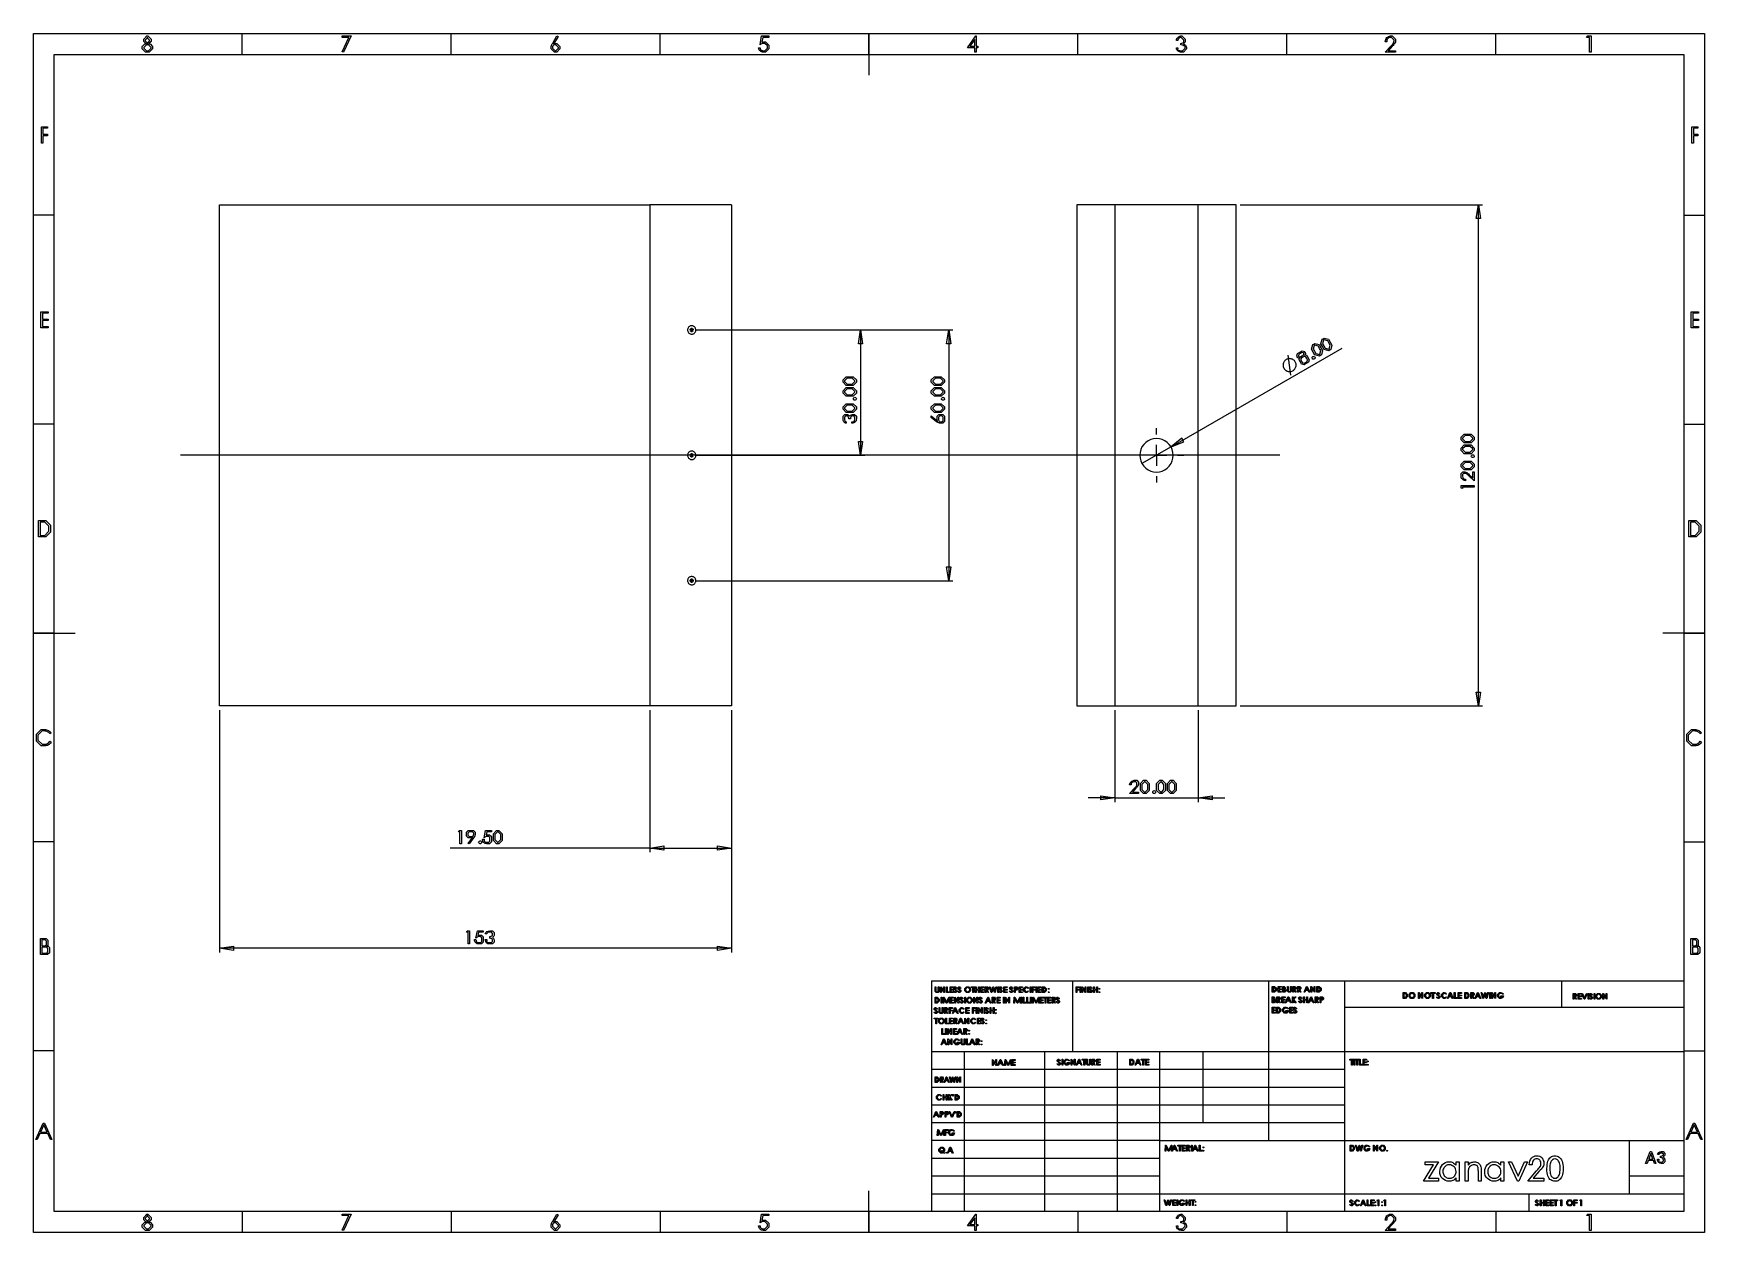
# Model space of a CAD drawing. Header units: millimetres. Extents: x 15 to 415, y 5 to 292.
import ezdxf

# ---------------------------------------------------------------- set-up
doc = ezdxf.new("R2010")
doc.units = ezdxf.units.MM
doc.layers.get('0').update_dxf_attribs({"linetype": 'CONTINUOUS'})

msp = doc.modelspace()

# ---------------------------------------------------------------- linework, layer by layer
at = {"color": 254}
for p, q in [((14.9931, 4.9747), (14.9931, 291.994)), ((14.9931, 291.994), (414.973, 291.994)), ((64.9813, 286.985), (64.9813, 291.994)), ((114.97, 286.985), (114.97, 291.994)), ((164.994, 286.985), (164.994, 291.994)), ((214.982, 291.994), (214.982, 281.976)), ((214.982, 286.985), (214.982, 291.994)), ((264.972, 286.985), (264.972, 291.994)), ((314.995, 286.985), (314.995, 291.994)), ((364.984, 286.985), (364.984, 291.994)), ((414.973, 291.994), (414.973, 4.9747)), ((19.9678, 9.9839), (19.9678, 286.985)), ((19.9678, 286.985), (409.998, 286.985)), ((409.998, 286.985), (409.998, 9.9839)), ((19.9678, 248.496), (14.9931, 248.496)), ((409.998, 248.496), (414.973, 248.496)), ((173.038, 221.015), (172.049, 221.015)), ((172.192, 221.368), (172.897, 220.663)), ((172.192, 220.663), (172.897, 221.368)), ((172.544, 220.522), (172.544, 221.508)), ((19.9678, 198.473), (14.9931, 198.473)), ((409.998, 198.473), (414.973, 198.473)), ((313.325, 191.032), (50.1883, 191.032)), ((173.038, 191.029), (172.049, 191.029)), ((172.192, 191.382), (172.897, 190.676)), ((172.192, 190.676), (172.897, 191.382)), ((172.544, 190.5), (172.544, 191.522)), ((173.038, 161.007), (172.049, 161.007)), ((172.192, 161.36), (172.897, 160.654)), ((172.192, 160.654), (172.897, 161.36)), ((172.544, 160.514), (172.544, 161.502)), ((14.9931, 148.483), (24.9769, 148.483)), ((19.9678, 148.483), (14.9931, 148.483)), ((414.973, 148.483), (404.989, 148.483)), ((409.998, 148.483), (414.973, 148.483)), ((19.9678, 98.4952), (14.9931, 98.4952)), ((409.998, 98.4952), (414.973, 98.4952)), ((229.975, 65.2279), (409.998, 65.2279)), ((229.975, 65.2279), (229.975, 9.9839)), ((263.772, 48.2244), (263.772, 65.2279)), ((310.585, 65.2279), (310.585, 26.9875)), ((328.789, 65.2279), (328.789, 9.9839)), ((380.788, 58.8437), (380.788, 65.2279)), ((409.998, 58.8437), (328.789, 58.8437)), ((19.9678, 48.471), (14.9931, 48.471)), ((409.998, 48.2244), (229.975, 48.2244)), ((237.772, 48.2244), (237.772, 9.9839)), ((256.963, 48.2244), (256.963, 9.9839)), ((274.391, 48.2244), (274.391, 9.9839)), ((284.585, 9.9839), (284.585, 48.2244)), ((294.992, 31.2208), (294.992, 48.2244)), ((409.998, 48.471), (414.973, 48.471)), ((328.789, 43.991), (229.975, 43.991)), ((328.789, 39.7235), (229.975, 39.7235)), ((328.789, 35.4901), (229.975, 35.4901)), ((328.789, 31.2208), (229.975, 31.2208)), ((284.585, 26.9875), (229.975, 26.9875)), ((284.585, 26.9875), (409.998, 26.9875)), ((396.981, 14.2172), (396.981, 26.9875)), ((284.585, 22.7183), (229.975, 22.7183)), ((284.585, 18.485), (229.975, 18.485)), ((409.998, 18.485), (396.981, 18.485)), ((214.982, 4.9747), (214.982, 14.9931)), ((229.975, 14.2172), (409.998, 14.2172)), ((372.992, 9.9839), (372.992, 14.2172)), ((409.998, 9.9839), (19.9678, 9.9839)), ((64.9813, 9.9839), (64.9813, 4.9747)), ((114.97, 9.9839), (114.97, 4.9747)), ((164.994, 9.9839), (164.994, 4.9747)), ((214.982, 9.9839), (214.982, 4.9747)), ((264.972, 9.9839), (264.972, 4.9747)), ((314.995, 9.9839), (314.995, 4.9747)), ((364.984, 9.9839), (364.984, 4.9747)), ((414.973, 4.9747), (14.9931, 4.9747))]:
    msp.add_line(p, q, dxfattribs=at)
at = {"color": 0}
for p, q in [((41.0422, 288.844), (41.6429, 289.467)), ((41.0422, 288.546), (41.0422, 288.844)), ((41.0422, 288.282), (41.0422, 288.546)), ((41.8193, 287.504), (41.0422, 288.282)), ((41.3949, 290.608), (42.1721, 291.385)), ((41.3949, 290.332), (41.3949, 290.608)), ((41.3949, 290.045), (41.3949, 290.332)), ((41.9957, 289.467), (41.3949, 290.045)), ((42.0289, 289.268), (41.3949, 288.634)), ((41.3949, 288.634), (41.3949, 288.535)), ((41.3949, 288.535), (41.3949, 288.491)), ((41.3949, 288.491), (42.0289, 287.857)), ((41.6429, 289.467), (41.9516, 289.467)), ((42.3817, 291.032), (41.7477, 290.398)), ((41.7477, 290.398), (41.7477, 290.348)), ((41.7477, 290.348), (41.7477, 290.255)), ((41.7477, 290.255), (42.3817, 289.621)), ((41.9516, 289.467), (41.9957, 289.467)), ((42.2935, 289.268), (42.0289, 289.268)), ((42.1721, 291.385), (42.2935, 291.385)), ((42.8061, 290.398), (42.1721, 291.032)), ((42.1721, 291.032), (42.2769, 291.032)), ((42.1721, 289.621), (42.8061, 290.255)), ((42.2878, 289.621), (42.1721, 289.621)), ((42.2769, 291.032), (42.3817, 291.032)), ((42.3817, 289.621), (42.2878, 289.621)), ((42.2935, 291.385), (42.3817, 291.385)), ((42.5249, 289.268), (42.2935, 289.268)), ((42.3817, 291.385), (43.1588, 290.608)), ((43.1588, 288.634), (42.5249, 289.268)), ((42.5249, 287.857), (43.1588, 288.491)), ((43.1588, 290.045), (42.5581, 289.467)), ((42.5581, 289.467), (42.6187, 289.467)), ((42.6187, 289.467), (42.9108, 289.467)), ((43.5116, 288.282), (42.7344, 287.504)), ((42.8061, 290.354), (42.8061, 290.398)), ((42.8061, 290.255), (42.8061, 290.354)), ((42.9108, 289.467), (43.5116, 288.844)), ((43.1588, 290.608), (43.1588, 290.321)), ((43.1588, 290.321), (43.1588, 290.045)), ((43.1588, 288.568), (43.1588, 288.634)), ((43.1588, 288.491), (43.1588, 288.568)), ((43.5116, 288.844), (43.5116, 288.574)), ((43.5116, 288.574), (43.5116, 288.282)), ((88.8929, 291.385), (91.0096, 291.385)), ((88.8929, 291.032), (88.8929, 291.385)), ((90.497, 291.032), (88.8929, 291.032)), ((88.9208, 287.559), (90.497, 291.032)), ((91.0096, 291.385), (89.2457, 287.504)), ((138.894, 288.282), (138.894, 288.618)), ((139.671, 287.504), (138.894, 288.282)), ((139.247, 288.563), (139.247, 288.491)), ((139.247, 288.491), (139.881, 287.857)), ((139.28, 289.682), (140.305, 291.385)), ((140.575, 291.247), (139.467, 289.411)), ((140.024, 289.268), (139.792, 289.268)), ((139.864, 289.621), (140.233, 289.621)), ((140.658, 288.634), (140.024, 289.268)), ((140.024, 287.857), (140.658, 288.491)), ((140.233, 289.621), (141.011, 288.844)), ((141.011, 288.282), (140.233, 287.504)), ((140.305, 291.385), (140.575, 291.247)), ((140.658, 288.563), (140.658, 288.634)), ((140.658, 288.491), (140.658, 288.563)), ((141.011, 288.844), (141.011, 288.579)), ((141.011, 288.579), (141.011, 288.282)), ((188.542, 288.563), (188.895, 288.563)), ((188.895, 289.268), (189.247, 291.385)), ((189.247, 291.385), (191.011, 291.385)), ((189.545, 291.032), (189.352, 289.886)), ((191.011, 291.032), (189.545, 291.032)), ((190.024, 289.621), (189.738, 289.621)), ((189.804, 289.974), (190.234, 289.974)), ((190.658, 288.987), (190.024, 289.621)), ((190.024, 287.857), (190.658, 288.491)), ((190.234, 289.974), (191.011, 289.197)), ((191.011, 288.282), (190.234, 287.504)), ((190.658, 288.8), (190.658, 288.987)), ((190.658, 288.491), (190.658, 288.8)), ((191.011, 291.385), (191.011, 291.032)), ((191.011, 289.197), (191.011, 288.783)), ((191.011, 288.783), (191.011, 288.282)), ((238.543, 288.563), (240.587, 291.385)), ((240.307, 288.563), (238.543, 288.563)), ((240.307, 290.525), (239.143, 288.915)), ((239.143, 288.915), (240.307, 288.915)), ((240.307, 288.915), (240.307, 290.525)), ((240.307, 287.504), (240.307, 288.563)), ((240.587, 291.385), (240.659, 291.385)), ((240.659, 291.385), (240.659, 288.915)), ((240.659, 288.915), (241.012, 288.915)), ((241.012, 288.563), (240.659, 288.563)), ((240.659, 288.563), (240.659, 287.504)), ((241.012, 288.915), (241.012, 288.563)), ((288.896, 290.327), (288.543, 290.327)), ((288.543, 288.563), (288.896, 288.563)), ((288.896, 290.327), (288.896, 290.327)), ((289.602, 289.268), (289.602, 289.621)), ((289.613, 291.385), (289.883, 291.385)), ((289.673, 291.032), (289.618, 291.032)), ((290.307, 290.398), (289.673, 291.032)), ((289.883, 291.385), (290.66, 290.608)), ((290.026, 287.857), (290.66, 288.491)), ((291.013, 288.282), (290.236, 287.504)), ((290.307, 290.343), (290.307, 290.398)), ((290.66, 290.608), (290.66, 290.315)), ((290.66, 288.491), (290.66, 288.563)), ((291.013, 288.59), (291.013, 288.282)), ((338.898, 289.974), (338.545, 289.974)), ((338.545, 287.504), (339.968, 289.059)), ((338.898, 289.974), (338.898, 289.974)), ((340.193, 288.915), (339.223, 287.857)), ((340.028, 291.032), (339.808, 291.032)), ((339.83, 291.385), (340.238, 291.385)), ((340.662, 290.398), (340.028, 291.032)), ((340.238, 291.385), (341.015, 290.608)), ((340.662, 290.244), (340.662, 290.398)), ((341.015, 290.608), (341.015, 290.266)), ((386.747, 291.032), (387.018, 291.385)), ((387.452, 291.032), (386.747, 291.032)), ((387.018, 291.385), (387.805, 291.385)), ((387.452, 287.504), (387.452, 291.032)), ((387.805, 291.385), (387.805, 287.504)), ((42.2712, 287.504), (41.8193, 287.504)), ((42.0289, 287.857), (42.2769, 287.857)), ((42.7344, 287.504), (42.2712, 287.504)), ((42.2769, 287.857), (42.5249, 287.857)), ((89.2457, 287.504), (88.9208, 287.559)), ((139.936, 287.504), (139.671, 287.504)), ((139.881, 287.857), (139.952, 287.857)), ((140.233, 287.504), (139.936, 287.504)), ((139.952, 287.857), (140.024, 287.857)), ((190.234, 287.504), (189.694, 287.504)), ((189.716, 287.857), (190.024, 287.857)), ((240.659, 287.504), (240.307, 287.504)), ((290.236, 287.504), (289.756, 287.504)), ((289.761, 287.857), (290.026, 287.857)), ((341.015, 287.504), (338.545, 287.504)), ((339.223, 287.857), (341.015, 287.857)), ((341.015, 287.857), (341.015, 287.504)), ((387.805, 287.504), (387.452, 287.504)), ((16.9292, 269.637), (18.3403, 269.637)), ((16.9292, 265.756), (16.9292, 269.637)), ((18.3403, 269.284), (17.282, 269.284)), ((17.282, 269.284), (17.282, 267.873)), ((18.3403, 269.637), (18.3403, 269.284)), ((411.932, 269.637), (413.343, 269.637)), ((411.932, 265.756), (411.932, 269.637)), ((413.343, 269.284), (412.284, 269.284)), ((412.284, 269.284), (412.284, 267.873)), ((413.343, 269.637), (413.343, 269.284)), ((17.282, 265.756), (16.9292, 265.756)), ((17.282, 267.873), (18.3403, 267.873)), ((18.3403, 267.52), (17.282, 267.52)), ((17.282, 267.52), (17.282, 265.756)), ((18.3403, 267.873), (18.3403, 267.52)), ((412.284, 265.756), (411.932, 265.756)), ((412.284, 267.873), (413.343, 267.873)), ((413.343, 267.52), (412.284, 267.52)), ((412.284, 267.52), (412.284, 265.756)), ((413.343, 267.873), (413.343, 267.52)), ((59.5492, 251.001), (162.56, 251.001)), ((59.5492, 131.021), (59.5492, 251.001)), ((162.56, 251.001), (162.56, 131.021)), ((182.069, 251.001), (162.56, 251.001)), ((182.069, 251.001), (182.069, 131.021)), ((264.76, 251.001), (264.76, 131.021)), ((273.792, 251.001), (264.76, 251.001)), ((273.792, 251.001), (273.792, 131.021)), ((293.794, 251.001), (273.792, 251.001)), ((293.794, 131.021), (293.794, 251.001)), ((302.86, 251.001), (293.794, 251.001)), ((302.86, 131.021), (302.86, 251.001)), ((16.7928, 225.388), (18.5567, 225.388)), ((16.7928, 221.507), (16.7928, 225.388)), ((18.5567, 225.035), (17.1456, 225.035)), ((17.1456, 225.035), (17.1456, 223.624)), ((18.5567, 225.388), (18.5567, 225.035)), ((411.794, 225.388), (413.558, 225.388)), ((411.794, 221.507), (411.794, 225.388)), ((413.558, 225.035), (412.147, 225.035)), ((412.147, 225.035), (412.147, 223.624)), ((413.558, 225.388), (413.558, 225.035)), ((18.5567, 221.507), (16.7928, 221.507)), ((17.1456, 223.624), (18.5567, 223.624)), ((18.5567, 223.271), (17.1456, 223.271)), ((17.1456, 223.271), (17.1456, 221.86)), ((17.1456, 221.86), (18.5567, 221.86)), ((18.5567, 223.624), (18.5567, 223.271)), ((18.5567, 221.86), (18.5567, 221.507)), ((413.558, 221.507), (411.794, 221.507)), ((412.147, 223.624), (413.558, 223.624)), ((413.558, 223.271), (412.147, 223.271)), ((412.147, 223.271), (412.147, 221.86)), ((412.147, 221.86), (413.558, 221.86)), ((413.558, 223.624), (413.558, 223.271)), ((413.558, 221.86), (413.558, 221.507)), ((283.814, 196.033), (283.814, 197.532)), ((280.035, 192.37), (279.859, 191.699)), ((280.318, 193.005), (280.035, 192.37)), ((280.741, 193.569), (280.318, 193.005)), ((281.234, 194.064), (280.741, 193.569)), ((281.799, 194.487), (281.234, 194.064)), ((282.435, 194.769), (281.799, 194.487)), ((283.104, 194.946), (282.435, 194.769)), ((283.81, 195.016), (283.104, 194.946)), ((284.479, 194.946), (283.81, 195.016)), ((283.81, 191.029), (283.81, 193.499)), ((285.151, 194.769), (284.479, 194.946)), ((285.786, 194.487), (285.151, 194.769)), ((286.385, 194.064), (285.786, 194.487)), ((286.844, 193.569), (286.385, 194.064)), ((287.267, 193.005), (286.844, 193.569)), ((287.55, 192.37), (287.267, 193.005)), ((287.726, 191.699), (287.55, 192.37)), ((278.814, 191.032), (277.314, 191.032)), ((279.859, 191.699), (279.789, 191.029)), ((279.789, 191.029), (279.859, 190.324)), ((279.859, 190.324), (280.035, 189.654)), ((280.035, 189.654), (280.318, 189.019)), ((280.318, 189.019), (280.741, 188.454)), ((280.741, 188.454), (281.234, 187.96)), ((283.81, 191.029), (281.304, 191.029)), ((283.81, 191.029), (283.81, 188.524)), ((283.81, 191.029), (286.279, 191.029)), ((286.385, 187.96), (286.844, 188.454)), ((286.844, 188.454), (287.267, 189.019)), ((287.267, 189.019), (287.55, 189.654)), ((287.55, 189.654), (287.726, 190.324)), ((287.796, 191.029), (287.726, 191.699)), ((287.726, 190.324), (287.796, 191.029)), ((288.815, 191.032), (290.314, 191.032)), ((281.234, 187.96), (281.799, 187.537)), ((281.799, 187.537), (282.435, 187.255)), ((282.435, 187.255), (283.104, 187.078)), ((283.104, 187.078), (283.81, 187.008)), ((283.81, 187.008), (284.479, 187.078)), ((283.814, 186.032), (283.814, 184.532)), ((284.479, 187.078), (285.151, 187.255)), ((285.151, 187.255), (285.786, 187.537)), ((285.786, 187.537), (286.385, 187.96)), ((16.2416, 171.505), (16.2416, 175.386)), ((16.2416, 175.386), (16.9361, 175.386)), ((16.8258, 175.033), (16.5943, 175.033)), ((16.5943, 175.033), (16.5943, 171.858)), ((17.7243, 175.033), (16.8258, 175.033)), ((16.9361, 175.386), (17.9338, 175.386)), ((18.711, 174.046), (17.7243, 175.033)), ((17.7243, 171.858), (18.711, 172.845)), ((17.9338, 175.386), (19.0638, 174.256)), ((19.0638, 172.635), (17.9338, 171.505)), ((18.711, 173.396), (18.711, 174.046)), ((18.711, 172.845), (18.711, 173.396)), ((19.0638, 174.256), (19.0638, 173.396)), ((19.0638, 173.396), (19.0638, 172.635)), ((411.244, 171.505), (411.244, 175.386)), ((411.244, 175.386), (411.939, 175.386)), ((411.829, 175.033), (411.596, 175.033)), ((411.596, 175.033), (411.596, 171.858)), ((412.725, 175.033), (411.829, 175.033)), ((411.939, 175.386), (412.937, 175.386)), ((413.713, 174.046), (412.725, 175.033)), ((412.725, 171.858), (413.713, 172.845)), ((412.937, 175.386), (414.066, 174.256)), ((414.066, 172.635), (412.937, 171.505)), ((413.713, 173.396), (413.713, 174.046)), ((413.713, 172.845), (413.713, 173.396)), ((414.066, 174.256), (414.066, 173.396)), ((414.066, 173.396), (414.066, 172.635)), ((17.3054, 171.505), (16.2416, 171.505)), ((16.5943, 171.858), (16.9747, 171.858)), ((16.9747, 171.858), (17.7243, 171.858)), ((17.9338, 171.505), (17.3054, 171.505)), ((412.309, 171.505), (411.244, 171.505)), ((411.596, 171.858), (411.977, 171.858)), ((411.977, 171.858), (412.725, 171.858)), ((412.937, 171.505), (412.309, 171.505)), ((162.56, 131.021), (59.5492, 131.021)), ((182.069, 131.021), (162.56, 131.021)), ((264.76, 131.021), (273.792, 131.021)), ((273.792, 131.021), (293.794, 131.021)), ((293.794, 131.021), (302.86, 131.021)), ((15.7097, 124.255), (16.8396, 125.385)), ((15.7097, 123.467), (15.7097, 124.255)), ((17.0491, 125.032), (16.0624, 124.045)), ((16.0624, 124.045), (16.0624, 123.439)), ((16.8396, 125.385), (17.6554, 125.385)), ((17.6444, 125.032), (17.0491, 125.032)), ((19.2374, 124.558), (18.9398, 124.327)), ((19.2374, 124.558), (19.2374, 124.558)), ((410.711, 124.255), (411.84, 125.385)), ((410.711, 123.467), (410.711, 124.255)), ((412.052, 125.032), (411.064, 124.045)), ((411.064, 124.045), (411.064, 123.439)), ((411.84, 125.385), (412.655, 125.385)), ((412.644, 125.032), (412.052, 125.032)), ((414.239, 124.558), (413.942, 124.327)), ((414.239, 124.558), (414.239, 124.558)), ((15.7097, 122.634), (15.7097, 123.467)), ((16.8396, 121.504), (15.7097, 122.634)), ((16.0624, 123.439), (16.0624, 122.844)), ((16.0624, 122.844), (17.0491, 121.857)), ((17.6609, 121.504), (16.8396, 121.504)), ((17.0491, 121.857), (17.6664, 121.857)), ((18.9398, 122.563), (19.2374, 122.337)), ((410.711, 122.634), (410.711, 123.467)), ((411.84, 121.504), (410.711, 122.634)), ((411.064, 123.439), (411.064, 122.844)), ((411.064, 122.844), (412.052, 121.857)), ((412.662, 121.504), (411.84, 121.504)), ((412.052, 121.857), (412.669, 121.857)), ((413.942, 122.563), (414.239, 122.337)), ((16.6908, 75.3844), (17.3633, 75.3844)), ((16.6908, 71.5038), (16.6908, 75.3844)), ((17.0436, 75.0316), (17.0436, 73.6205)), ((17.4294, 75.0316), (17.0436, 75.0316)), ((17.0436, 73.6205), (17.2365, 73.6205)), ((17.0436, 73.2677), (17.0436, 71.8566)), ((17.231, 73.2677), (17.0436, 73.2677)), ((18.1736, 73.2677), (17.231, 73.2677)), ((17.2365, 73.6205), (17.8208, 73.6205)), ((17.3633, 75.3844), (18.0303, 75.3844)), ((17.8208, 75.0316), (17.4294, 75.0316)), ((18.1019, 74.7504), (17.8208, 75.0316)), ((17.8208, 73.6205), (18.1019, 73.9013)), ((18.2067, 73.4935), (18.0192, 73.4935)), ((18.0192, 73.4935), (18.5594, 73.4935)), ((18.0303, 75.3844), (18.4547, 74.9596)), ((18.1019, 74.3864), (18.1019, 74.7504)), ((18.1019, 73.9013), (18.1019, 74.3864)), ((18.4547, 72.9865), (18.1736, 73.2677)), ((18.1736, 71.8566), (18.4547, 72.1374)), ((18.4547, 73.6921), (18.2067, 73.4935)), ((18.4547, 74.9596), (18.4547, 74.3645)), ((18.4547, 74.3645), (18.4547, 73.6921)), ((18.4547, 72.5456), (18.4547, 72.9865)), ((18.4547, 72.1374), (18.4547, 72.5456)), ((18.5594, 73.4935), (18.8075, 73.1957)), ((18.8075, 73.1957), (18.8075, 72.5509)), ((18.8075, 72.5509), (18.8075, 71.9282)), ((411.692, 75.3844), (412.365, 75.3844)), ((411.692, 71.5038), (411.692, 75.3844)), ((412.044, 75.0316), (412.044, 73.6205)), ((412.432, 75.0316), (412.044, 75.0316)), ((412.044, 73.6205), (412.238, 73.6205)), ((412.044, 73.2677), (412.044, 71.8566)), ((412.235, 73.2677), (412.044, 73.2677)), ((413.177, 73.2677), (412.235, 73.2677)), ((412.238, 73.6205), (412.824, 73.6205)), ((412.365, 75.3844), (413.032, 75.3844)), ((412.824, 75.0316), (412.432, 75.0316)), ((413.103, 74.7504), (412.824, 75.0316)), ((412.824, 73.6205), (413.103, 73.9013)), ((413.209, 73.4935), (413.022, 73.4935)), ((413.022, 73.4935), (413.561, 73.4935)), ((413.032, 75.3844), (413.456, 74.9596)), ((413.103, 74.3864), (413.103, 74.7504)), ((413.103, 73.9013), (413.103, 74.3864)), ((413.456, 72.9865), (413.177, 73.2677)), ((413.177, 71.8566), (413.456, 72.1374)), ((413.456, 73.6921), (413.209, 73.4935)), ((413.456, 74.9596), (413.456, 74.3645)), ((413.456, 74.3645), (413.456, 73.6921)), ((413.456, 72.5456), (413.456, 72.9865)), ((413.456, 72.1374), (413.456, 72.5456)), ((413.561, 73.4935), (413.808, 73.1957)), ((413.808, 73.1957), (413.808, 72.5509)), ((413.808, 72.5509), (413.808, 71.9282)), ((17.6609, 71.5038), (16.6908, 71.5038)), ((17.0436, 71.8566), (17.4845, 71.8566)), ((17.4845, 71.8566), (18.1736, 71.8566)), ((18.383, 71.5038), (17.6609, 71.5038)), ((18.8075, 71.9282), (18.383, 71.5038)), ((412.662, 71.5038), (411.692, 71.5038)), ((412.044, 71.8566), (412.485, 71.8566)), ((412.485, 71.8566), (413.177, 71.8566)), ((413.385, 71.5038), (412.662, 71.5038)), ((413.808, 71.9282), (413.385, 71.5038)), ((230.785, 63.821), (230.978, 63.821)), ((230.785, 62.9941), (230.785, 63.821)), ((230.785, 62.6636), (230.785, 62.9941)), ((231.028, 62.4209), (230.785, 62.6636)), ((230.785, 59.92), (230.785, 61.3198)), ((230.785, 61.3198), (231.028, 61.3198)), ((230.978, 63.821), (230.978, 63.0439)), ((231.045, 61.1159), (230.984, 61.1159)), ((230.984, 61.1159), (230.984, 60.1183)), ((230.984, 60.1183), (231.083, 60.1183)), ((230.989, 62.8675), (230.989, 62.7793)), ((230.989, 62.7793), (231.144, 62.6195)), ((231.287, 62.4209), (231.028, 62.4209)), ((231.028, 61.3198), (231.331, 61.3198)), ((231.215, 61.1159), (231.045, 61.1159)), ((231.083, 60.1183), (231.215, 60.1183)), ((231.144, 62.6195), (231.276, 62.6195)), ((231.563, 60.7579), (231.215, 61.1159)), ((231.215, 60.1183), (231.563, 60.4767)), ((231.276, 62.6195), (231.408, 62.6195)), ((231.524, 62.4209), (231.287, 62.4209)), ((231.331, 61.3198), (231.761, 60.8789)), ((231.761, 60.361), (231.331, 59.92)), ((231.408, 62.6195), (231.563, 62.7793)), ((231.756, 62.6636), (231.524, 62.4209)), ((231.563, 63.0439), (231.563, 63.821)), ((231.563, 63.821), (231.756, 63.821)), ((231.563, 62.7793), (231.563, 63.0439)), ((231.563, 60.6033), (231.563, 60.7579)), ((231.563, 60.4767), (231.563, 60.6033)), ((231.756, 63.821), (231.756, 62.9941)), ((231.756, 62.9941), (231.756, 62.6636)), ((231.761, 60.8789), (231.761, 60.5977)), ((231.761, 60.5977), (231.761, 60.361)), ((232.059, 62.4209), (232.059, 63.821)), ((232.059, 63.821), (232.097, 63.821)), ((232.252, 62.4209), (232.059, 62.4209)), ((232.097, 63.821), (232.836, 62.9116)), ((232.234, 61.3198), (232.432, 61.3198)), ((232.234, 59.92), (232.234, 61.3198)), ((232.985, 62.4209), (232.252, 63.3194)), ((232.252, 63.3194), (232.252, 62.4209)), ((232.432, 61.3198), (232.432, 59.92)), ((232.674, 59.92), (232.811, 61.3198)), ((232.811, 61.3198), (232.971, 61.3198)), ((232.836, 62.9116), (232.836, 63.821)), ((232.836, 63.821), (233.029, 63.821)), ((232.966, 61.0168), (232.872, 59.92)), ((233.456, 59.92), (232.966, 61.0168)), ((232.971, 61.3198), (233.55, 60.0851)), ((233.029, 62.4209), (232.985, 62.4209)), ((233.029, 63.821), (233.029, 62.4209)), ((233.498, 63.821), (233.691, 63.821)), ((233.498, 62.4209), (233.498, 63.821)), ((234.275, 62.4209), (233.498, 62.4209)), ((233.55, 60.0851), (234.123, 61.3198)), ((234.134, 61.0002), (233.655, 59.92)), ((233.691, 63.821), (233.691, 62.6195)), ((233.691, 62.6195), (234.275, 62.6195)), ((234.123, 61.3198), (234.294, 61.3198)), ((234.234, 59.92), (234.134, 61.0002)), ((234.275, 62.6195), (234.275, 62.4209)), ((234.294, 61.3198), (234.426, 59.92)), ((234.396, 63.821), (235.173, 63.821)), ((234.396, 62.4209), (234.396, 63.821)), ((235.173, 62.4209), (234.396, 62.4209)), ((234.464, 61.3198), (235.241, 61.3198)), ((234.464, 59.92), (234.464, 61.3198)), ((235.173, 63.6171), (234.589, 63.6171)), ((234.589, 63.6171), (234.589, 63.2202)), ((234.589, 63.2202), (235.173, 63.2202)), ((235.173, 63.022), (234.589, 63.022)), ((234.589, 63.022), (234.589, 62.6195)), ((234.589, 62.6195), (235.173, 62.6195)), ((235.241, 61.1159), (234.662, 61.1159)), ((234.662, 61.1159), (234.662, 60.7191)), ((234.662, 60.7191), (235.241, 60.7191)), ((235.241, 60.5208), (234.662, 60.5208)), ((234.662, 60.5208), (234.662, 60.1183)), ((234.662, 60.1183), (235.241, 60.1183)), ((235.173, 63.821), (235.173, 63.6171)), ((235.173, 63.2202), (235.173, 63.022)), ((235.173, 62.6195), (235.173, 62.4209)), ((235.241, 61.3198), (235.241, 61.1159)), ((235.241, 60.7191), (235.241, 60.5208)), ((235.241, 60.1183), (235.241, 59.92)), ((235.245, 63.5787), (235.476, 63.821)), ((235.245, 63.5071), (235.245, 63.5787)), ((235.245, 62.7461), (235.366, 62.8177)), ((235.245, 62.7461), (235.245, 62.7461)), ((235.592, 63.6171), (235.438, 63.4573)), ((235.438, 63.4573), (235.438, 63.4683)), ((235.476, 63.821), (235.62, 63.821)), ((235.507, 59.92), (235.507, 61.3198)), ((235.507, 61.3198), (235.545, 61.3198)), ((235.545, 61.3198), (236.284, 60.4104)), ((235.642, 63.6171), (235.592, 63.6171)), ((235.609, 62.6195), (235.675, 62.6195)), ((235.791, 62.4209), (235.647, 62.4209)), ((235.675, 62.6195), (235.829, 62.7793)), ((236.433, 59.92), (235.705, 60.8182)), ((235.705, 60.8182), (235.705, 59.92)), ((236.022, 62.6636), (235.791, 62.4209)), ((235.829, 62.7793), (235.829, 62.7849)), ((236.022, 63.5071), (235.906, 63.4189)), ((236.022, 62.7793), (236.022, 62.6636)), ((236.214, 63.5787), (236.445, 63.821)), ((236.214, 63.5071), (236.214, 63.5787)), ((236.214, 62.7461), (236.335, 62.8177)), ((236.214, 62.7461), (236.214, 62.7461)), ((236.284, 60.4104), (236.284, 61.3198)), ((236.284, 61.3198), (236.482, 61.3198)), ((236.561, 63.6171), (236.407, 63.4573)), ((236.407, 63.4573), (236.407, 63.4683)), ((236.445, 63.821), (236.589, 63.821)), ((236.482, 61.3198), (236.482, 59.92)), ((236.611, 63.6171), (236.561, 63.6171)), ((236.577, 62.6195), (236.644, 62.6195)), ((236.759, 62.4209), (236.616, 62.4209)), ((236.644, 62.6195), (236.798, 62.7793)), ((236.755, 61.0775), (236.987, 61.3198)), ((236.755, 61.0059), (236.755, 61.0775)), ((236.755, 60.2449), (236.877, 60.3169)), ((236.755, 60.2449), (236.755, 60.2449)), ((236.991, 62.6636), (236.759, 62.4209)), ((236.798, 62.7793), (236.798, 62.7849)), ((236.991, 63.5071), (236.875, 63.4189)), ((237.103, 61.1159), (236.948, 60.9561)), ((236.948, 60.9561), (236.948, 60.9671)), ((236.987, 61.3198), (237.13, 61.3198)), ((236.991, 62.7793), (236.991, 62.6636)), ((237.152, 61.1159), (237.103, 61.1159)), ((237.119, 60.1183), (237.185, 60.1183)), ((237.185, 60.1183), (237.339, 60.2781)), ((237.532, 60.1624), (237.301, 59.92)), ((237.339, 60.2781), (237.339, 60.2837)), ((237.532, 61.0059), (237.417, 60.9177)), ((237.532, 60.2781), (237.532, 60.1624)), ((237.914, 63.3801), (238.344, 63.821)), ((237.914, 63.1155), (237.914, 63.3801)), ((237.914, 62.8618), (237.914, 63.1155)), ((238.344, 62.4209), (237.914, 62.8618)), ((237.918, 61.3198), (238.117, 61.3198)), ((237.918, 59.92), (237.918, 61.3198)), ((238.46, 63.6171), (238.107, 63.2587)), ((238.107, 63.2587), (238.107, 63.1155)), ((238.107, 63.1155), (238.107, 62.9779)), ((238.107, 62.9779), (238.46, 62.6195)), ((238.117, 61.3198), (238.117, 59.92)), ((238.344, 63.821), (238.587, 63.821)), ((238.598, 62.4209), (238.344, 62.4209)), ((238.358, 60.8789), (238.788, 61.3198)), ((238.358, 60.6143), (238.358, 60.8789)), ((238.358, 60.361), (238.358, 60.6143)), ((238.788, 59.92), (238.358, 60.361)), ((238.592, 63.6171), (238.46, 63.6171)), ((238.46, 62.6195), (238.592, 62.6195)), ((238.904, 61.1159), (238.556, 60.7579)), ((238.556, 60.7579), (238.556, 60.6143)), ((238.556, 60.6143), (238.556, 60.4767)), ((238.556, 60.4767), (238.904, 60.1183)), ((238.587, 63.821), (238.846, 63.821)), ((238.73, 63.6171), (238.592, 63.6171)), ((238.592, 62.6195), (238.73, 62.6195)), ((238.846, 62.4209), (238.598, 62.4209)), ((239.083, 63.2587), (238.73, 63.6171)), ((238.73, 62.6195), (239.083, 62.9779)), ((238.788, 61.3198), (239.03, 61.3198)), ((238.846, 63.821), (239.276, 63.3801)), ((239.276, 62.8618), (238.846, 62.4209)), ((239.036, 61.1159), (238.904, 61.1159)), ((238.904, 60.1183), (239.036, 60.1183)), ((239.03, 61.3198), (239.295, 61.3198)), ((239.179, 61.1159), (239.036, 61.1159)), ((239.036, 60.1183), (239.179, 60.1183)), ((239.083, 63.1211), (239.083, 63.2587)), ((239.083, 62.9779), (239.083, 63.1211)), ((239.527, 60.7579), (239.179, 61.1159)), ((239.179, 60.1183), (239.527, 60.4767)), ((239.276, 63.3801), (239.276, 63.1211)), ((239.276, 63.1211), (239.276, 62.8618)), ((239.295, 61.3198), (239.72, 60.8789)), ((239.72, 60.361), (239.295, 59.92)), ((239.411, 63.6171), (239.411, 63.821)), ((239.411, 63.821), (240.381, 63.821)), ((239.796, 63.6171), (239.411, 63.6171)), ((239.527, 60.6199), (239.527, 60.7579)), ((239.527, 60.4767), (239.527, 60.6199)), ((239.72, 60.8789), (239.72, 60.6199)), ((239.72, 60.6199), (239.72, 60.361)), ((239.796, 62.4209), (239.796, 63.6171)), ((239.995, 62.4209), (239.796, 62.4209)), ((240.381, 63.6171), (239.995, 63.6171)), ((239.995, 63.6171), (239.995, 62.4209)), ((240.05, 59.92), (240.05, 61.3198)), ((240.05, 61.3198), (240.089, 61.3198)), ((240.089, 61.3198), (240.827, 60.4104)), ((240.976, 59.92), (240.249, 60.8182)), ((240.249, 60.8182), (240.249, 59.92)), ((240.381, 63.821), (240.381, 63.6171)), ((240.432, 63.821), (240.625, 63.821)), ((240.432, 62.4209), (240.432, 63.821)), ((240.625, 62.4209), (240.432, 62.4209)), ((240.625, 63.821), (240.625, 63.2202)), ((240.625, 63.2202), (241.209, 63.2202)), ((241.209, 63.022), (240.625, 63.022)), ((240.625, 63.022), (240.625, 62.4209)), ((240.827, 60.4104), (240.827, 61.3198)), ((240.827, 61.3198), (241.026, 61.3198)), ((241.026, 61.3198), (241.026, 59.92)), ((241.209, 63.2202), (241.209, 63.821)), ((241.209, 63.821), (241.402, 63.821)), ((241.209, 62.4209), (241.209, 63.022)), ((241.402, 62.4209), (241.209, 62.4209)), ((241.299, 61.0775), (241.53, 61.3198)), ((241.299, 61.0059), (241.299, 61.0775)), ((241.299, 60.2449), (241.42, 60.3169)), ((241.299, 60.2449), (241.299, 60.2449)), ((241.402, 63.821), (241.402, 62.4209)), ((241.646, 61.1159), (241.492, 60.9561)), ((241.492, 60.9561), (241.492, 60.9671)), ((241.53, 61.3198), (241.674, 61.3198)), ((241.695, 61.1159), (241.646, 61.1159)), ((241.662, 60.1183), (241.729, 60.1183)), ((241.729, 60.1183), (241.883, 60.2781)), ((241.76, 63.821), (242.538, 63.821)), ((241.76, 62.4209), (241.76, 63.821)), ((242.538, 62.4209), (241.76, 62.4209)), ((242.076, 60.1624), (241.844, 59.92)), ((241.883, 60.2781), (241.883, 60.2837)), ((242.538, 63.6171), (241.953, 63.6171)), ((241.953, 63.6171), (241.953, 63.2202)), ((241.953, 63.2202), (242.538, 63.2202)), ((242.538, 63.022), (241.953, 63.022)), ((241.953, 63.022), (241.953, 62.6195)), ((241.953, 62.6195), (242.538, 62.6195)), ((242.076, 61.0059), (241.96, 60.9177)), ((242.076, 60.2781), (242.076, 60.1624)), ((242.538, 63.821), (242.538, 63.6171)), ((242.538, 63.2202), (242.538, 63.022)), ((242.538, 62.6195), (242.538, 62.4209)), ((242.802, 63.821), (243.05, 63.821)), ((242.802, 62.4209), (242.802, 63.821)), ((242.995, 62.4209), (242.802, 62.4209)), ((242.807, 59.92), (243.392, 61.3198)), ((242.995, 63.6171), (242.995, 63.2202)), ((243.16, 63.6171), (242.995, 63.6171)), ((242.995, 63.2202), (243.155, 63.2146)), ((243.094, 63.022), (242.995, 63.022)), ((242.995, 63.022), (242.995, 62.4209)), ((243.166, 60.3169), (243, 59.92)), ((243.05, 63.821), (243.348, 63.821)), ((243.386, 62.4209), (243.094, 63.022)), ((243.155, 63.2146), (243.232, 63.2146)), ((243.232, 63.6171), (243.16, 63.6171)), ((243.811, 60.3169), (243.166, 60.3169)), ((243.386, 63.4573), (243.232, 63.6171)), ((243.232, 63.2146), (243.386, 63.3748)), ((243.485, 61.0884), (243.248, 60.5208)), ((243.248, 60.5208), (243.728, 60.5208)), ((243.348, 63.022), (243.287, 63.022)), ((243.287, 63.022), (243.579, 62.4209)), ((243.348, 63.821), (243.579, 63.5787)), ((243.579, 63.2587), (243.348, 63.022)), ((243.386, 63.4242), (243.386, 63.4573)), ((243.386, 63.3748), (243.386, 63.4242)), ((243.579, 62.4209), (243.386, 62.4209)), ((243.392, 61.3198), (243.585, 61.3198)), ((243.728, 60.5208), (243.485, 61.0884)), ((243.579, 63.5787), (243.579, 63.4242)), ((243.579, 63.4242), (243.579, 63.2587)), ((243.585, 61.3198), (244.169, 59.92)), ((243.79, 63.821), (243.983, 63.821)), ((244.209, 62.4209), (243.79, 63.821)), ((243.976, 59.92), (243.811, 60.3169)), ((243.983, 63.821), (244.275, 62.6304)), ((244.402, 62.4209), (244.209, 62.4209)), ((244.275, 62.6304), (244.65, 63.821)), ((244.667, 63.3635), (244.402, 62.4209)), ((244.442, 61.3198), (244.69, 61.3198)), ((244.442, 59.92), (244.442, 61.3198)), ((244.64, 61.1159), (244.64, 60.7191)), ((244.8, 61.1159), (244.64, 61.1159)), ((244.64, 60.7191), (244.795, 60.7138)), ((244.734, 60.5208), (244.64, 60.5208)), ((244.64, 60.5208), (244.64, 59.92)), ((244.65, 63.821), (244.749, 63.821)), ((244.986, 62.4209), (244.667, 63.3635)), ((244.69, 61.3198), (244.988, 61.3198)), ((245.026, 59.92), (244.734, 60.5208)), ((244.749, 63.821), (245.053, 62.6967)), ((244.795, 60.7138), (244.872, 60.7138)), ((244.872, 61.1159), (244.8, 61.1159)), ((245.026, 60.9561), (244.872, 61.1159)), ((244.872, 60.7138), (245.026, 60.8736)), ((244.988, 60.5208), (244.927, 60.5208)), ((244.927, 60.5208), (245.219, 59.92)), ((245.179, 62.4209), (244.986, 62.4209)), ((244.988, 61.3198), (245.219, 61.0775)), ((245.219, 60.7579), (244.988, 60.5208)), ((245.026, 60.923), (245.026, 60.9561)), ((245.026, 60.8736), (245.026, 60.923)), ((245.053, 62.6967), (245.345, 63.821)), ((245.538, 63.821), (245.179, 62.4209)), ((245.219, 61.0775), (245.219, 60.923)), ((245.219, 60.923), (245.219, 60.7579)), ((245.345, 63.821), (245.538, 63.821)), ((245.624, 61.3198), (246.402, 61.3198)), ((245.624, 59.92), (245.624, 61.3198)), ((246.402, 61.1159), (245.823, 61.1159)), ((245.823, 61.1159), (245.823, 60.7191)), ((245.823, 60.7191), (246.402, 60.7191)), ((246.402, 60.5208), (245.823, 60.5208)), ((245.823, 60.5208), (245.823, 60.1183)), ((245.823, 60.1183), (246.402, 60.1183)), ((245.85, 63.821), (246.043, 63.821)), ((245.85, 62.4209), (245.85, 63.821)), ((246.043, 62.4209), (245.85, 62.4209)), ((246.043, 63.821), (246.043, 62.4209)), ((246.097, 63.5787), (246.329, 63.821)), ((246.097, 63.5071), (246.097, 63.5787)), ((246.097, 62.7461), (246.218, 62.8177)), ((246.097, 62.7461), (246.097, 62.7461)), ((246.444, 63.6171), (246.29, 63.4573)), ((246.29, 63.4573), (246.29, 63.4683)), ((246.329, 63.821), (246.472, 63.821)), ((246.402, 61.3198), (246.402, 61.1159)), ((246.402, 60.7191), (246.402, 60.5208)), ((246.402, 60.1183), (246.402, 59.92)), ((246.494, 63.6171), (246.444, 63.6171)), ((246.461, 62.6195), (246.527, 62.6195)), ((246.643, 62.4209), (246.499, 62.4209)), ((246.527, 62.6195), (246.681, 62.7793)), ((246.874, 62.6636), (246.643, 62.4209)), ((246.681, 62.7793), (246.681, 62.7849)), ((246.874, 63.5071), (246.759, 63.4189)), ((246.874, 62.7793), (246.874, 62.6636)), ((247.206, 61.3198), (247.405, 61.3198)), ((247.206, 59.92), (247.206, 61.3198)), ((247.259, 63.821), (248.036, 63.821)), ((247.259, 62.4209), (247.259, 63.821)), ((248.036, 62.4209), (247.259, 62.4209)), ((247.405, 61.3198), (247.405, 59.92)), ((248.036, 63.6171), (247.452, 63.6171)), ((247.452, 63.6171), (247.452, 63.2202)), ((247.452, 63.2202), (248.036, 63.2202)), ((248.036, 63.022), (247.452, 63.022)), ((247.452, 63.022), (247.452, 62.6195)), ((247.452, 62.6195), (248.036, 62.6195)), ((247.646, 59.92), (247.646, 61.3198)), ((247.646, 61.3198), (247.685, 61.3198)), ((247.685, 61.3198), (248.423, 60.4104)), ((248.572, 59.92), (247.844, 60.8182)), ((247.844, 60.8182), (247.844, 59.92)), ((248.036, 63.821), (248.036, 63.6171)), ((248.036, 63.2202), (248.036, 63.022)), ((248.036, 62.6195), (248.036, 62.4209)), ((248.423, 60.4104), (248.423, 61.3198)), ((248.423, 61.3198), (248.622, 61.3198)), ((248.622, 61.3198), (248.622, 59.92)), ((248.646, 63.5787), (248.878, 63.821)), ((248.646, 63.5071), (248.646, 63.5787)), ((248.646, 62.7461), (248.768, 62.8177)), ((248.646, 62.7461), (248.646, 62.7461)), ((248.994, 63.6171), (248.839, 63.4573)), ((248.839, 63.4573), (248.839, 63.4683)), ((248.878, 63.821), (249.021, 63.821)), ((249.043, 63.6171), (248.994, 63.6171)), ((249.01, 62.6195), (249.076, 62.6195)), ((249.192, 62.4209), (249.049, 62.4209)), ((249.076, 62.6195), (249.23, 62.7793)), ((249.423, 62.6636), (249.192, 62.4209)), ((249.23, 62.7793), (249.23, 62.7849)), ((249.423, 63.5071), (249.308, 63.4189)), ((249.423, 62.7793), (249.423, 62.6636)), ((249.626, 59.92), (249.764, 61.3198)), ((249.764, 61.3198), (249.924, 61.3198)), ((249.808, 63.821), (250.056, 63.821)), ((249.808, 62.4209), (249.808, 63.821)), ((250.001, 62.4209), (249.808, 62.4209)), ((249.918, 61.0168), (249.825, 59.92)), ((250.409, 59.92), (249.918, 61.0168)), ((249.924, 61.3198), (250.503, 60.0851)), ((250.001, 63.6171), (250.001, 63.2202)), ((250.166, 63.6171), (250.001, 63.6171)), ((250.001, 63.2202), (250.161, 63.2146)), ((250.083, 63.022), (250.001, 63.022)), ((250.001, 63.022), (250.001, 62.4209)), ((250.056, 63.821), (250.354, 63.821)), ((250.354, 63.022), (250.083, 63.022)), ((250.161, 63.2146), (250.238, 63.2146)), ((250.238, 63.6171), (250.166, 63.6171)), ((250.392, 63.4573), (250.238, 63.6171)), ((250.238, 63.2146), (250.392, 63.3748)), ((250.354, 63.821), (250.585, 63.5787)), ((250.585, 63.2587), (250.354, 63.022)), ((250.392, 63.4189), (250.392, 63.4573)), ((250.392, 63.3748), (250.392, 63.4189)), ((250.503, 60.0851), (251.076, 61.3198)), ((250.585, 63.5787), (250.585, 63.4189)), ((250.585, 63.4189), (250.585, 63.2587)), ((251.087, 61.0002), (250.607, 59.92)), ((250.959, 63.821), (251.736, 63.821)), ((250.959, 62.4209), (250.959, 63.821)), ((251.736, 62.4209), (250.959, 62.4209)), ((251.076, 61.3198), (251.247, 61.3198)), ((251.186, 59.92), (251.087, 61.0002)), ((251.736, 63.6171), (251.152, 63.6171)), ((251.152, 63.6171), (251.152, 63.2202)), ((251.152, 63.2202), (251.736, 63.2202)), ((251.736, 63.022), (251.152, 63.022)), ((251.152, 63.022), (251.152, 62.6195)), ((251.152, 62.6195), (251.736, 62.6195)), ((251.247, 61.3198), (251.379, 59.92)), ((251.416, 61.3198), (251.615, 61.3198)), ((251.416, 59.92), (251.416, 61.3198)), ((251.615, 61.3198), (251.615, 59.92)), ((251.736, 63.821), (251.736, 63.6171)), ((251.736, 63.2202), (251.736, 63.022)), ((251.736, 62.6195), (251.736, 62.4209)), ((251.856, 61.3198), (252.054, 61.3198)), ((251.856, 59.92), (251.856, 61.3198)), ((252, 63.3801), (252.431, 63.821)), ((252, 63.1264), (252, 63.3801)), ((252, 62.8618), (252, 63.1264)), ((252.431, 62.4209), (252, 62.8618)), ((252.054, 61.3198), (252.054, 60.1183)), ((252.054, 60.1183), (252.633, 60.1183)), ((252.546, 63.6171), (252.193, 63.2587)), ((252.193, 63.2587), (252.193, 63.1211)), ((252.193, 63.1211), (252.193, 62.9779)), ((252.193, 62.9779), (252.546, 62.6195)), ((252.431, 63.821), (252.645, 63.821)), ((252.651, 62.4209), (252.431, 62.4209)), ((252.668, 63.6171), (252.546, 63.6171)), ((252.546, 62.6195), (252.673, 62.6195)), ((252.633, 60.1183), (252.633, 59.92)), ((252.756, 61.3198), (252.954, 61.3198)), ((252.756, 59.92), (252.756, 61.3198)), ((252.954, 61.3198), (252.954, 60.1183)), ((252.954, 60.1183), (253.533, 60.1183)), ((253.169, 63.5014), (253.059, 63.4189)), ((253.059, 62.8177), (253.169, 62.7352)), ((253.169, 63.5014), (253.169, 63.5014)), ((253.533, 60.1183), (253.533, 59.92)), ((253.581, 63.821), (253.774, 63.821)), ((253.581, 62.4209), (253.581, 63.821)), ((253.774, 62.4209), (253.581, 62.4209)), ((253.655, 61.3198), (253.854, 61.3198)), ((253.655, 59.92), (253.655, 61.3198)), ((253.774, 63.821), (253.774, 62.4209)), ((253.854, 61.3198), (253.854, 59.92)), ((254.021, 63.821), (254.798, 63.821)), ((254.021, 62.4209), (254.021, 63.821)), ((254.213, 62.4209), (254.021, 62.4209)), ((254.095, 59.92), (254.233, 61.3198)), ((254.798, 63.6171), (254.213, 63.6171)), ((254.213, 63.6171), (254.213, 63.2202)), ((254.213, 63.2202), (254.798, 63.2202)), ((254.798, 63.022), (254.213, 63.022)), ((254.213, 63.022), (254.213, 62.4209)), ((254.233, 61.3198), (254.393, 61.3198)), ((254.387, 61.0168), (254.294, 59.92)), ((254.878, 59.92), (254.387, 61.0168)), ((254.393, 61.3198), (254.972, 60.0851)), ((254.798, 63.821), (254.798, 63.6171)), ((254.798, 63.2202), (254.798, 63.022)), ((254.963, 63.821), (255.156, 63.821)), ((254.963, 62.4209), (254.963, 63.821)), ((255.156, 62.4209), (254.963, 62.4209)), ((254.972, 60.0851), (255.545, 61.3198)), ((255.556, 61.0002), (255.076, 59.92)), ((255.156, 63.821), (255.156, 62.4209)), ((255.403, 63.821), (256.18, 63.821)), ((255.403, 62.4209), (255.403, 63.821)), ((256.18, 62.4209), (255.403, 62.4209)), ((255.545, 61.3198), (255.716, 61.3198)), ((255.655, 59.92), (255.556, 61.0002)), ((256.18, 63.6171), (255.596, 63.6171)), ((255.596, 63.6171), (255.596, 63.2202)), ((255.596, 63.2202), (256.18, 63.2202)), ((256.18, 63.022), (255.596, 63.022)), ((255.596, 63.022), (255.596, 62.6195)), ((255.596, 62.6195), (256.18, 62.6195)), ((255.716, 61.3198), (255.848, 59.92)), ((255.885, 61.3198), (256.662, 61.3198)), ((255.885, 59.92), (255.885, 61.3198)), ((256.662, 61.1159), (256.084, 61.1159)), ((256.084, 61.1159), (256.084, 60.7191)), ((256.084, 60.7191), (256.662, 60.7191)), ((256.662, 60.5208), (256.084, 60.5208)), ((256.084, 60.5208), (256.084, 60.1183)), ((256.084, 60.1183), (256.662, 60.1183)), ((256.18, 63.821), (256.18, 63.6171)), ((256.18, 63.2202), (256.18, 63.022)), ((256.18, 62.6195), (256.18, 62.4209)), ((256.445, 62.4209), (256.445, 63.821)), ((256.445, 63.821), (256.687, 63.821)), ((256.814, 62.4209), (256.445, 62.4209)), ((256.704, 63.6171), (256.638, 63.6171)), ((256.638, 63.6171), (256.638, 62.6195)), ((256.638, 62.6195), (256.742, 62.6195)), ((256.662, 61.3198), (256.662, 61.1159)), ((256.662, 60.7191), (256.662, 60.5208)), ((256.662, 60.1183), (256.662, 59.92)), ((256.687, 63.821), (256.99, 63.821)), ((256.874, 63.6171), (256.704, 63.6171)), ((256.735, 61.1159), (256.735, 61.3198)), ((256.735, 61.3198), (257.706, 61.3198)), ((257.127, 61.1159), (256.735, 61.1159)), ((256.742, 62.6195), (256.874, 62.6195)), ((256.99, 62.4209), (256.814, 62.4209)), ((257.222, 63.2587), (256.874, 63.6171)), ((256.874, 62.6195), (257.222, 62.9779)), ((256.99, 63.821), (257.415, 63.3801)), ((257.415, 62.8618), (256.99, 62.4209)), ((257.127, 59.92), (257.127, 61.1159)), ((257.222, 63.1045), (257.222, 63.2587)), ((257.222, 62.9779), (257.222, 63.1045)), ((257.706, 61.1159), (257.32, 61.1159)), ((257.32, 61.1159), (257.32, 59.92)), ((257.415, 63.3801), (257.415, 63.0989)), ((257.415, 63.0989), (257.415, 62.8618)), ((257.706, 61.3198), (257.706, 61.1159)), ((257.758, 61.3198), (258.535, 61.3198)), ((257.758, 59.92), (257.758, 61.3198)), ((258.535, 61.1159), (257.956, 61.1159)), ((257.956, 61.1159), (257.956, 60.7191)), ((257.956, 60.7191), (258.535, 60.7191)), ((258.535, 60.5208), (257.956, 60.5208)), ((257.956, 60.5208), (257.956, 60.1183)), ((257.956, 60.1183), (258.535, 60.1183)), ((257.991, 63.4189), (257.991, 63.4189)), ((257.991, 62.6195), (257.991, 62.6195)), ((258.535, 61.3198), (258.535, 61.1159)), ((258.535, 60.7191), (258.535, 60.5208)), ((258.535, 60.1183), (258.535, 59.92)), ((258.801, 61.3198), (259.049, 61.3198)), ((258.801, 59.92), (258.801, 61.3198)), ((259, 61.1159), (259, 60.7191)), ((259.159, 61.1159), (259, 61.1159)), ((259, 60.7191), (259.154, 60.7138)), ((259.093, 60.5208), (259, 60.5208)), ((259, 60.5208), (259, 59.92)), ((259.049, 61.3198), (259.347, 61.3198)), ((259.386, 59.92), (259.093, 60.5208)), ((259.154, 60.7138), (259.231, 60.7138)), ((259.231, 61.1159), (259.159, 61.1159)), ((259.386, 60.9561), (259.231, 61.1159)), ((259.231, 60.7138), (259.386, 60.8736)), ((259.347, 60.5208), (259.286, 60.5208)), ((259.286, 60.5208), (259.578, 59.92)), ((259.347, 61.3198), (259.578, 61.0775)), ((259.578, 60.7579), (259.347, 60.5208)), ((259.386, 60.923), (259.386, 60.9561)), ((259.386, 60.8736), (259.386, 60.923)), ((259.578, 61.0775), (259.578, 60.923)), ((259.578, 60.923), (259.578, 60.7579)), ((259.79, 61.0775), (260.022, 61.3198)), ((259.79, 61.0059), (259.79, 61.0775)), ((259.79, 60.2449), (259.912, 60.3169)), ((259.79, 60.2449), (259.79, 60.2449)), ((260.138, 61.1159), (259.983, 60.9561)), ((259.983, 60.9561), (259.983, 60.9671)), ((260.022, 61.3198), (260.165, 61.3198)), ((260.187, 61.1159), (260.138, 61.1159)), ((260.154, 60.1183), (260.221, 60.1183)), ((260.221, 60.1183), (260.375, 60.2781)), ((260.568, 60.1624), (260.336, 59.92)), ((260.375, 60.2781), (260.375, 60.2837)), ((260.568, 61.0059), (260.452, 60.9177)), ((260.568, 60.2781), (260.568, 60.1624)), ((264.564, 63.8182), (265.33, 63.8182)), ((264.564, 62.4184), (264.564, 63.8182)), ((264.752, 62.4184), (264.564, 62.4184)), ((265.33, 63.6143), (264.752, 63.6143)), ((264.752, 63.6143), (264.752, 63.2174)), ((264.752, 63.2174), (265.33, 63.2174)), ((265.33, 63.0192), (264.752, 63.0192)), ((264.752, 63.0192), (264.752, 62.4184)), ((265.33, 63.8182), (265.33, 63.6143)), ((265.33, 63.2174), (265.33, 63.0192)), ((265.494, 63.8182), (265.682, 63.8182)), ((265.494, 62.4184), (265.494, 63.8182)), ((265.682, 62.4184), (265.494, 62.4184)), ((265.682, 63.8182), (265.682, 62.4184)), ((265.927, 62.4184), (265.927, 63.8182)), ((265.927, 63.8182), (265.966, 63.8182)), ((266.114, 62.4184), (265.927, 62.4184)), ((265.966, 63.8182), (266.693, 62.9087)), ((266.837, 62.4184), (266.114, 63.3166)), ((266.114, 63.3166), (266.114, 62.4184)), ((266.693, 62.9087), (266.693, 63.8182)), ((266.693, 63.8182), (266.881, 63.8182)), ((266.881, 62.4184), (266.837, 62.4184)), ((266.881, 63.8182), (266.881, 62.4184)), ((267.346, 63.8182), (267.534, 63.8182)), ((267.346, 62.4184), (267.346, 63.8182)), ((267.534, 62.4184), (267.346, 62.4184)), ((267.534, 63.8182), (267.534, 62.4184)), ((267.586, 63.5758), (267.818, 63.8182)), ((267.586, 63.5042), (267.586, 63.5758)), ((267.586, 62.7433), (267.707, 62.8153)), ((267.586, 62.7433), (267.586, 62.7433)), ((267.928, 63.6143), (267.779, 63.4545)), ((267.779, 63.4545), (267.779, 63.4654)), ((267.818, 63.8182), (267.956, 63.8182)), ((267.977, 63.6143), (267.928, 63.6143)), ((267.944, 62.6166), (268.011, 62.6166)), ((268.121, 62.4184), (267.983, 62.4184)), ((268.011, 62.6166), (268.159, 62.7765)), ((268.352, 62.6607), (268.121, 62.4184)), ((268.159, 62.7765), (268.159, 62.7821)), ((268.352, 63.5042), (268.236, 63.416)), ((268.352, 62.7765), (268.352, 62.6607)), ((268.734, 63.8182), (268.921, 63.8182)), ((268.734, 62.4184), (268.734, 63.8182)), ((268.921, 62.4184), (268.734, 62.4184)), ((268.921, 63.8182), (268.921, 63.2174)), ((268.921, 63.2174), (269.5, 63.2174)), ((269.5, 63.0192), (268.921, 63.0192)), ((268.921, 63.0192), (268.921, 62.4184)), ((269.5, 63.2174), (269.5, 63.8182)), ((269.5, 63.8182), (269.688, 63.8182)), ((269.5, 62.4184), (269.5, 63.0192)), ((269.688, 62.4184), (269.5, 62.4184)), ((269.688, 63.8182), (269.688, 62.4184)), ((270.137, 63.416), (270.137, 63.416)), ((270.137, 62.6166), (270.137, 62.6166)), ((311.503, 62.5023), (311.503, 63.9025)), ((311.503, 63.9025), (311.745, 63.9025)), ((311.872, 62.5023), (311.503, 62.5023)), ((311.503, 61.4027), (311.729, 61.4027)), ((311.503, 60.0026), (311.503, 61.4027)), ((311.861, 60.0026), (311.503, 60.0026)), ((311.762, 63.6986), (311.701, 63.6986)), ((311.701, 63.6986), (311.701, 62.7006)), ((311.701, 62.7006), (311.806, 62.7006)), ((311.701, 61.1988), (311.701, 60.802)), ((311.773, 61.1988), (311.701, 61.1988)), ((311.701, 60.802), (311.734, 60.802)), ((311.701, 60.6033), (311.701, 60.2008)), ((311.734, 60.6033), (311.701, 60.6033)), ((311.701, 60.2008), (311.822, 60.2008)), ((311.729, 61.4027), (311.856, 61.4027)), ((311.734, 60.802), (311.74, 60.802)), ((311.938, 60.6033), (311.734, 60.6033)), ((311.894, 61.0387), (311.74, 61.1988)), ((311.74, 61.1988), (311.773, 61.1988)), ((311.74, 60.802), (311.894, 60.9618)), ((311.745, 63.9025), (312.049, 63.9025)), ((311.933, 63.6986), (311.762, 63.6986)), ((311.806, 62.7006), (311.933, 62.7006)), ((311.822, 60.2008), (311.938, 60.2008)), ((311.856, 61.4027), (312.093, 61.16)), ((312.054, 60.0026), (311.861, 60.0026)), ((312.049, 62.5023), (311.872, 62.5023)), ((311.955, 60.73), (311.883, 60.73)), ((311.883, 60.73), (312.148, 60.73)), ((311.894, 61.0168), (311.894, 61.0387)), ((311.894, 60.9618), (311.894, 61.0168)), ((312.286, 63.3402), (311.933, 63.6986)), ((311.933, 62.7006), (312.286, 63.059)), ((312.093, 60.4435), (311.938, 60.6033)), ((311.938, 60.2008), (312.093, 60.361)), ((312.093, 60.8404), (311.955, 60.73)), ((312.049, 63.9025), (312.479, 63.4615)), ((312.479, 62.9433), (312.049, 62.5023)), ((312.286, 60.2449), (312.054, 60.0026)), ((312.093, 61.16), (312.093, 61.0387)), ((312.093, 61.0387), (312.093, 60.8404)), ((312.093, 60.3938), (312.093, 60.4435)), ((312.093, 60.361), (312.093, 60.3938)), ((312.148, 60.73), (312.286, 60.5592)), ((312.286, 63.1857), (312.286, 63.3402)), ((312.286, 63.059), (312.286, 63.1857)), ((312.286, 60.5592), (312.286, 60.3885)), ((312.286, 60.3885), (312.286, 60.2449)), ((312.479, 63.4615), (312.479, 63.1804)), ((312.479, 63.1804), (312.479, 62.9433)), ((312.626, 61.4027), (312.879, 61.4027)), ((312.626, 60.0026), (312.626, 61.4027)), ((312.824, 60.0026), (312.626, 60.0026)), ((312.824, 61.1988), (312.824, 60.802)), ((312.984, 61.1988), (312.824, 61.1988)), ((312.824, 60.802), (312.984, 60.7963)), ((312.923, 60.6033), (312.824, 60.6033)), ((312.824, 60.6033), (312.824, 60.0026)), ((312.879, 61.4027), (313.177, 61.4027)), ((313.216, 60.0026), (312.923, 60.6033)), ((312.954, 63.9025), (313.737, 63.9025)), ((312.954, 62.5023), (312.954, 63.9025)), ((313.737, 62.5023), (312.954, 62.5023)), ((313.061, 61.1988), (312.984, 61.1988)), ((312.984, 60.7963), (313.061, 60.7963)), ((313.216, 61.0387), (313.061, 61.1988)), ((313.061, 60.7963), (313.216, 60.9561)), ((313.177, 60.6033), (313.116, 60.6033)), ((313.116, 60.6033), (313.408, 60.0026)), ((313.737, 63.6986), (313.152, 63.6986)), ((313.152, 63.6986), (313.152, 63.3017)), ((313.152, 63.3017), (313.737, 63.3017)), ((313.737, 63.1031), (313.152, 63.1031)), ((313.152, 63.1031), (313.152, 62.7006)), ((313.152, 62.7006), (313.737, 62.7006)), ((313.177, 61.4027), (313.408, 61.16)), ((313.408, 60.8404), (313.177, 60.6033)), ((313.216, 61.0059), (313.216, 61.0387)), ((313.216, 60.9561), (313.216, 61.0059)), ((313.408, 60.0026), (313.216, 60.0026)), ((313.408, 61.16), (313.408, 61.0059)), ((313.408, 61.0059), (313.408, 60.8404)), ((313.737, 63.9025), (313.737, 63.6986)), ((313.737, 63.3017), (313.737, 63.1031)), ((313.737, 62.7006), (313.737, 62.5023)), ((313.812, 61.4027), (314.595, 61.4027)), ((313.812, 60.0026), (313.812, 61.4027)), ((314.595, 60.0026), (313.812, 60.0026)), ((314, 63.9025), (314.226, 63.9025)), ((314, 62.5023), (314, 63.9025)), ((314.358, 62.5023), (314, 62.5023)), ((314.595, 61.1988), (314.011, 61.1988)), ((314.011, 61.1988), (314.011, 60.802)), ((314.011, 60.802), (314.595, 60.802)), ((314.595, 60.6033), (314.011, 60.6033)), ((314.011, 60.6033), (314.011, 60.2008)), ((314.011, 60.2008), (314.595, 60.2008)), ((314.198, 63.6986), (314.198, 63.3017)), ((314.264, 63.6986), (314.198, 63.6986)), ((314.198, 63.3017), (314.231, 63.3017)), ((314.198, 63.1031), (314.198, 62.7006)), ((314.231, 63.1031), (314.198, 63.1031)), ((314.198, 62.7006), (314.319, 62.7006)), ((314.226, 63.9025), (314.353, 63.9025)), ((314.231, 63.3017), (314.237, 63.3017)), ((314.43, 63.1031), (314.231, 63.1031)), ((314.391, 63.5385), (314.237, 63.6986)), ((314.237, 63.6986), (314.264, 63.6986)), ((314.237, 63.3017), (314.391, 63.4615)), ((314.319, 62.7006), (314.43, 62.7006)), ((314.353, 63.9025), (314.584, 63.6598)), ((314.545, 62.5023), (314.358, 62.5023)), ((314.452, 63.2298), (314.375, 63.2298)), ((314.375, 63.2298), (314.645, 63.2298)), ((314.391, 63.5166), (314.391, 63.5385)), ((314.391, 63.4615), (314.391, 63.5166)), ((314.584, 62.9433), (314.43, 63.1031)), ((314.43, 62.7006), (314.584, 62.8608)), ((314.584, 63.3402), (314.452, 63.2298)), ((314.783, 62.7447), (314.545, 62.5023)), ((314.584, 63.6598), (314.584, 63.5385)), ((314.584, 63.5385), (314.584, 63.3402)), ((314.584, 62.8936), (314.584, 62.9433)), ((314.584, 62.8608), (314.584, 62.8936)), ((314.595, 61.4027), (314.595, 61.1988)), ((314.595, 60.802), (314.595, 60.6033)), ((314.595, 60.2008), (314.595, 60.0026)), ((314.645, 63.2298), (314.783, 63.059)), ((314.668, 60.0026), (315.252, 61.4027)), ((314.861, 60.0026), (314.668, 60.0026)), ((314.783, 63.059), (314.783, 62.8883)), ((314.783, 62.8883), (314.783, 62.7447)), ((315.026, 60.3994), (314.861, 60.0026)), ((315.677, 60.3994), (315.026, 60.3994)), ((315.352, 61.171), (315.115, 60.6033)), ((315.115, 60.6033), (315.594, 60.6033)), ((315.12, 63.9025), (315.318, 63.9025)), ((315.12, 63.0756), (315.12, 63.9025)), ((315.12, 62.7447), (315.12, 63.0756)), ((315.363, 62.5023), (315.12, 62.7447)), ((315.252, 61.4027), (315.451, 61.4027)), ((315.318, 63.9025), (315.318, 63.1254)), ((315.324, 62.949), (315.324, 62.8608)), ((315.324, 62.8608), (315.479, 62.7006)), ((315.594, 60.6033), (315.352, 61.171)), ((315.627, 62.5023), (315.363, 62.5023)), ((315.451, 61.4027), (316.035, 60.0026)), ((315.479, 62.7006), (315.616, 62.7006)), ((315.616, 62.7006), (315.748, 62.7006)), ((315.864, 62.5023), (315.627, 62.5023)), ((315.842, 60.0026), (315.677, 60.3994)), ((315.748, 62.7006), (315.903, 62.8608)), ((316.035, 60.0026), (315.842, 60.0026)), ((316.096, 62.7447), (315.864, 62.5023)), ((315.903, 63.1254), (315.903, 63.9025)), ((315.903, 63.9025), (316.096, 63.9025)), ((315.903, 62.8608), (315.903, 63.1254)), ((316.096, 63.9025), (316.096, 63.0756)), ((316.096, 63.0756), (316.096, 62.7447)), ((316.308, 61.4027), (316.507, 61.4027)), ((316.308, 60.0026), (316.308, 61.4027)), ((316.507, 60.0026), (316.308, 60.0026)), ((316.398, 63.9025), (316.651, 63.9025)), ((316.398, 62.5023), (316.398, 63.9025)), ((316.596, 62.5023), (316.398, 62.5023)), ((316.507, 61.4027), (316.507, 60.9286)), ((316.507, 60.9286), (316.986, 61.4027)), ((316.997, 60.0026), (316.507, 60.6474)), ((316.507, 60.6474), (316.507, 60.0026)), ((317.19, 61.4027), (316.583, 60.802)), ((316.583, 60.802), (317.19, 60.0026)), ((316.596, 63.6986), (316.596, 63.3017)), ((316.756, 63.6986), (316.596, 63.6986)), ((316.596, 63.3017), (316.75, 63.2961)), ((316.69, 63.1031), (316.596, 63.1031)), ((316.596, 63.1031), (316.596, 62.5023)), ((316.651, 63.9025), (316.943, 63.9025)), ((316.982, 62.5023), (316.69, 63.1031)), ((316.75, 63.2961), (316.828, 63.2961)), ((316.828, 63.6986), (316.756, 63.6986)), ((316.982, 63.5385), (316.828, 63.6986)), ((316.828, 63.2961), (316.982, 63.4559)), ((316.943, 63.1031), (316.888, 63.1031)), ((316.888, 63.1031), (317.18, 62.5023)), ((316.943, 63.9025), (317.18, 63.6598)), ((317.18, 63.3402), (316.943, 63.1031)), ((316.982, 63.5056), (316.982, 63.5385)), ((316.982, 63.4559), (316.982, 63.5056)), ((317.18, 62.5023), (316.982, 62.5023)), ((316.986, 61.4027), (317.19, 61.4027)), ((317.19, 60.0026), (316.997, 60.0026)), ((317.18, 63.6598), (317.18, 63.5056)), ((317.18, 63.5056), (317.18, 63.3402)), ((317.581, 63.9025), (317.835, 63.9025)), ((317.581, 62.5023), (317.581, 63.9025)), ((317.78, 62.5023), (317.581, 62.5023)), ((317.78, 63.6986), (317.78, 63.3017)), ((317.94, 63.6986), (317.78, 63.6986)), ((317.78, 63.3017), (317.934, 63.2961)), ((317.874, 63.1031), (317.78, 63.1031)), ((317.78, 63.1031), (317.78, 62.5023)), ((317.813, 61.16), (318.05, 61.4027)), ((317.813, 61.0884), (317.813, 61.16)), ((317.813, 60.3278), (317.934, 60.3994)), ((317.813, 60.3278), (317.813, 60.3278)), ((317.835, 63.9025), (318.127, 63.9025)), ((318.166, 62.5023), (317.874, 63.1031)), ((317.934, 63.2961), (318.011, 63.2961)), ((318.011, 63.6986), (317.94, 63.6986)), ((318.166, 61.1988), (318.006, 61.0387)), ((318.006, 61.0387), (318.006, 61.05)), ((318.166, 63.5385), (318.011, 63.6986)), ((318.011, 63.2961), (318.166, 63.4559)), ((318.05, 61.4027), (318.188, 61.4027)), ((318.127, 63.1031), (318.072, 63.1031)), ((318.072, 63.1031), (318.364, 62.5023)), ((318.127, 63.9025), (318.364, 63.6598)), ((318.364, 63.3402), (318.127, 63.1031)), ((318.166, 63.5056), (318.166, 63.5385)), ((318.166, 63.4559), (318.166, 63.5056)), ((318.364, 62.5023), (318.166, 62.5023)), ((318.21, 61.1988), (318.166, 61.1988)), ((318.177, 60.2008), (318.243, 60.2008)), ((318.359, 60.0026), (318.215, 60.0026)), ((318.243, 60.2008), (318.397, 60.361)), ((318.595, 60.2449), (318.359, 60.0026)), ((318.364, 63.6598), (318.364, 63.5056)), ((318.364, 63.5056), (318.364, 63.3402)), ((318.397, 60.361), (318.397, 60.3663)), ((318.595, 61.0884), (318.48, 61.0002)), ((318.595, 60.361), (318.595, 60.2449)), ((318.98, 61.4027), (319.179, 61.4027)), ((318.98, 60.0026), (318.98, 61.4027)), ((319.179, 60.0026), (318.98, 60.0026)), ((319.112, 62.5023), (319.697, 63.9025)), ((319.305, 62.5023), (319.112, 62.5023)), ((319.179, 61.4027), (319.179, 60.802)), ((319.179, 60.802), (319.763, 60.802)), ((319.763, 60.6033), (319.179, 60.6033)), ((319.179, 60.6033), (319.179, 60.0026)), ((319.471, 62.8992), (319.305, 62.5023)), ((320.115, 62.8992), (319.471, 62.8992)), ((319.796, 63.6707), (319.559, 63.1031)), ((319.559, 63.1031), (320.033, 63.1031)), ((319.697, 63.9025), (319.889, 63.9025)), ((319.763, 60.802), (319.763, 61.4027)), ((319.763, 61.4027), (319.961, 61.4027)), ((319.763, 60.0026), (319.763, 60.6033)), ((319.961, 60.0026), (319.763, 60.0026)), ((320.033, 63.1031), (319.796, 63.6707)), ((319.889, 63.9025), (320.479, 62.5023)), ((319.961, 61.4027), (319.961, 60.0026)), ((320.286, 62.5023), (320.115, 62.8992)), ((320.123, 60.0026), (320.707, 61.4027)), ((320.315, 60.0026), (320.123, 60.0026)), ((320.479, 62.5023), (320.286, 62.5023)), ((320.481, 60.3994), (320.315, 60.0026)), ((321.131, 60.3994), (320.481, 60.3994)), ((320.806, 61.171), (320.569, 60.6033)), ((320.569, 60.6033), (321.049, 60.6033)), ((320.707, 61.4027), (320.905, 61.4027)), ((320.749, 62.5023), (320.749, 63.9025)), ((320.749, 63.9025), (320.794, 63.9025)), ((320.948, 62.5023), (320.749, 62.5023)), ((320.794, 63.9025), (321.532, 62.9931)), ((321.049, 60.6033), (320.806, 61.171)), ((320.905, 61.4027), (321.49, 60.0026)), ((321.681, 62.5023), (320.948, 63.4009)), ((320.948, 63.4009), (320.948, 62.5023)), ((321.297, 60.0026), (321.131, 60.3994)), ((321.49, 60.0026), (321.297, 60.0026)), ((321.532, 62.9931), (321.532, 63.9025)), ((321.532, 63.9025), (321.725, 63.9025)), ((321.725, 62.5023), (321.681, 62.5023)), ((321.725, 63.9025), (321.725, 62.5023)), ((321.762, 61.4027), (322.016, 61.4027)), ((321.762, 60.0026), (321.762, 61.4027)), ((321.961, 60.0026), (321.762, 60.0026)), ((321.961, 61.1988), (321.961, 60.802)), ((322.121, 61.1988), (321.961, 61.1988)), ((321.961, 60.802), (322.121, 60.7963)), ((322.06, 60.6033), (321.961, 60.6033)), ((321.961, 60.6033), (321.961, 60.0026)), ((322.016, 61.4027), (322.314, 61.4027)), ((322.352, 60.0026), (322.06, 60.6033)), ((322.198, 61.1988), (322.121, 61.1988)), ((322.121, 60.7963), (322.198, 60.7963)), ((322.194, 62.5023), (322.194, 63.9025)), ((322.194, 63.9025), (322.436, 63.9025)), ((322.563, 62.5023), (322.194, 62.5023)), ((322.352, 61.0387), (322.198, 61.1988)), ((322.198, 60.7963), (322.352, 60.9561)), ((322.314, 60.6033), (322.253, 60.6033)), ((322.253, 60.6033), (322.545, 60.0026)), ((322.314, 61.4027), (322.545, 61.16)), ((322.545, 60.8404), (322.314, 60.6033)), ((322.352, 61.0059), (322.352, 61.0387)), ((322.352, 60.9561), (322.352, 61.0059)), ((322.545, 60.0026), (322.352, 60.0026)), ((322.453, 63.6986), (322.392, 63.6986)), ((322.392, 63.6986), (322.392, 62.7006)), ((322.392, 62.7006), (322.497, 62.7006)), ((322.436, 63.9025), (322.739, 63.9025)), ((322.623, 63.6986), (322.453, 63.6986)), ((322.497, 62.7006), (322.623, 62.7006)), ((322.545, 61.16), (322.545, 61.0059)), ((322.545, 61.0059), (322.545, 60.8404)), ((322.739, 62.5023), (322.563, 62.5023)), ((322.976, 63.3402), (322.623, 63.6986)), ((322.623, 62.7006), (322.976, 63.059)), ((322.739, 63.9025), (323.169, 63.4615)), ((323.169, 62.9433), (322.739, 62.5023)), ((322.949, 61.4027), (323.202, 61.4027)), ((322.949, 60.0026), (322.949, 61.4027)), ((323.147, 60.0026), (322.949, 60.0026)), ((322.976, 63.1857), (322.976, 63.3402)), ((322.976, 63.059), (322.976, 63.1857)), ((323.147, 61.1988), (323.147, 60.802)), ((323.313, 61.1988), (323.147, 61.1988)), ((323.147, 60.802), (323.301, 60.7963)), ((323.225, 60.6033), (323.147, 60.6033)), ((323.147, 60.6033), (323.147, 60.0026)), ((323.169, 63.4615), (323.169, 63.1804)), ((323.169, 63.1804), (323.169, 62.9433)), ((323.202, 61.4027), (323.5, 61.4027)), ((323.5, 60.6033), (323.225, 60.6033)), ((323.301, 60.7963), (323.384, 60.7963)), ((323.384, 61.1988), (323.313, 61.1988)), ((323.538, 61.0387), (323.384, 61.1988)), ((323.384, 60.7963), (323.538, 60.9561)), ((323.5, 61.4027), (323.731, 61.16)), ((323.731, 60.8404), (323.5, 60.6033)), ((323.538, 61.0002), (323.538, 61.0387)), ((323.538, 60.9561), (323.538, 61.0002)), ((323.731, 61.16), (323.731, 61.0002)), ((323.731, 61.0002), (323.731, 60.8404)), ((342.816, 61.0306), (342.816, 62.4307)), ((342.816, 62.4307), (343.053, 62.4307)), ((343.185, 61.0306), (342.816, 61.0306)), ((343.075, 62.2268), (343.009, 62.2268)), ((343.009, 62.2268), (343.009, 61.2292)), ((343.009, 61.2292), (343.113, 61.2292)), ((343.053, 62.4307), (343.362, 62.4307)), ((343.246, 62.2268), (343.075, 62.2268)), ((343.113, 61.2292), (343.246, 61.2292)), ((343.362, 61.0306), (343.185, 61.0306)), ((343.598, 61.8684), (343.246, 62.2268)), ((343.246, 61.2292), (343.598, 61.5872)), ((343.362, 62.4307), (343.791, 61.9898)), ((343.791, 61.4715), (343.362, 61.0306)), ((343.598, 61.7142), (343.598, 61.8684)), ((343.598, 61.5872), (343.598, 61.7142)), ((343.791, 61.9898), (343.791, 61.7086)), ((343.791, 61.7086), (343.791, 61.4715)), ((344.274, 61.9898), (344.704, 62.4307)), ((344.274, 61.7252), (344.274, 61.9898)), ((344.274, 61.4715), (344.274, 61.7252)), ((344.704, 61.0306), (344.274, 61.4715)), ((344.819, 62.2268), (344.467, 61.8684)), ((344.467, 61.8684), (344.467, 61.7252)), ((344.467, 61.7252), (344.467, 61.5872)), ((344.467, 61.5872), (344.819, 61.2292)), ((344.704, 62.4307), (344.946, 62.4307)), ((344.957, 61.0306), (344.704, 61.0306)), ((344.952, 62.2268), (344.819, 62.2268)), ((344.819, 61.2292), (344.952, 61.2292)), ((344.946, 62.4307), (345.211, 62.4307)), ((345.095, 62.2268), (344.952, 62.2268)), ((344.952, 61.2292), (345.095, 61.2292)), ((345.211, 61.0306), (344.957, 61.0306)), ((345.448, 61.8684), (345.095, 62.2268)), ((345.095, 61.2292), (345.448, 61.5872)), ((345.211, 62.4307), (345.641, 61.9898)), ((345.641, 61.4715), (345.211, 61.0306)), ((345.448, 61.7305), (345.448, 61.8684)), ((345.448, 61.5872), (345.448, 61.7305)), ((345.641, 61.9898), (345.641, 61.7305)), ((345.641, 61.7305), (345.641, 61.4715)), ((346.52, 61.0306), (346.52, 62.4307)), ((346.52, 62.4307), (346.559, 62.4307)), ((346.713, 61.0306), (346.52, 61.0306)), ((346.559, 62.4307), (347.303, 61.5213)), ((347.452, 61.0306), (346.713, 61.9291)), ((346.713, 61.9291), (346.713, 61.0306)), ((347.303, 61.5213), (347.303, 62.4307)), ((347.303, 62.4307), (347.496, 62.4307)), ((347.496, 61.0306), (347.452, 61.0306)), ((347.496, 62.4307), (347.496, 61.0306)), ((347.971, 61.9898), (348.401, 62.4307)), ((347.971, 61.7252), (347.971, 61.9898)), ((347.971, 61.4715), (347.971, 61.7252)), ((348.401, 61.0306), (347.971, 61.4715)), ((348.517, 62.2268), (348.164, 61.8684)), ((348.164, 61.8684), (348.164, 61.7252)), ((348.164, 61.7252), (348.164, 61.5872)), ((348.164, 61.5872), (348.517, 61.2292)), ((348.401, 62.4307), (348.644, 62.4307)), ((348.655, 61.0306), (348.401, 61.0306)), ((348.649, 62.2268), (348.517, 62.2268)), ((348.517, 61.2292), (348.649, 61.2292)), ((348.644, 62.4307), (348.908, 62.4307)), ((348.792, 62.2268), (348.649, 62.2268)), ((348.649, 61.2292), (348.792, 61.2292)), ((348.908, 61.0306), (348.655, 61.0306)), ((349.145, 61.8684), (348.792, 62.2268)), ((348.792, 61.2292), (349.145, 61.5872)), ((348.908, 62.4307), (349.338, 61.9898)), ((349.338, 61.4715), (348.908, 61.0306)), ((349.145, 61.7305), (349.145, 61.8684)), ((349.145, 61.5872), (349.145, 61.7305)), ((349.338, 61.9898), (349.338, 61.7305)), ((349.338, 61.7305), (349.338, 61.4715)), ((349.476, 62.2268), (349.476, 62.4307)), ((349.476, 62.4307), (350.457, 62.4307)), ((349.867, 62.2268), (349.476, 62.2268)), ((349.867, 61.0306), (349.867, 62.2268)), ((350.066, 61.0306), (349.867, 61.0306)), ((350.457, 62.2268), (350.066, 62.2268)), ((350.066, 62.2268), (350.066, 61.0306)), ((350.457, 62.4307), (350.457, 62.2268)), ((350.854, 62.188), (351.091, 62.4307)), ((350.854, 62.1164), (350.854, 62.188)), ((350.854, 61.3558), (350.975, 61.4274)), ((350.854, 61.3558), (350.854, 61.3558)), ((351.207, 62.2268), (351.052, 62.067)), ((351.052, 62.067), (351.052, 62.078)), ((351.091, 62.4307), (351.229, 62.4307)), ((351.251, 62.2268), (351.207, 62.2268)), ((351.223, 61.2292), (351.284, 61.2292)), ((351.4, 61.0306), (351.257, 61.0306)), ((351.284, 61.2292), (351.444, 61.389)), ((351.637, 61.2733), (351.4, 61.0306)), ((351.444, 61.389), (351.444, 61.3943)), ((351.637, 62.1164), (351.521, 62.0282)), ((351.637, 61.389), (351.637, 61.2733)), ((352.028, 61.9898), (352.458, 62.4307)), ((352.028, 61.7361), (352.028, 61.9898)), ((352.028, 61.4715), (352.028, 61.7361)), ((352.458, 61.0306), (352.028, 61.4715)), ((352.574, 62.2268), (352.221, 61.8684)), ((352.221, 61.8684), (352.221, 61.7305)), ((352.221, 61.7305), (352.221, 61.5872)), ((352.221, 61.5872), (352.574, 61.2292)), ((352.458, 62.4307), (352.673, 62.4307)), ((352.679, 61.0306), (352.458, 61.0306)), ((352.701, 62.2268), (352.574, 62.2268)), ((352.574, 61.2292), (352.706, 61.2292)), ((353.201, 62.1111), (353.092, 62.0282)), ((353.092, 61.4274), (353.201, 61.3449)), ((353.201, 62.1111), (353.201, 62.1111)), ((353.423, 61.0306), (354.013, 62.4307)), ((353.617, 61.0306), (353.423, 61.0306)), ((353.783, 61.4274), (353.617, 61.0306)), ((354.432, 61.4274), (353.783, 61.4274)), ((354.108, 62.1993), (353.871, 61.6313)), ((353.871, 61.6313), (354.351, 61.6313)), ((354.013, 62.4307), (354.207, 62.4307)), ((354.351, 61.6313), (354.108, 62.1993)), ((354.207, 62.4307), (354.796, 61.0306)), ((354.605, 61.0306), (354.432, 61.4274)), ((354.796, 61.0306), (354.605, 61.0306)), ((355.074, 62.4307), (355.265, 62.4307)), ((355.074, 61.0306), (355.074, 62.4307)), ((355.858, 61.0306), (355.074, 61.0306)), ((355.265, 62.4307), (355.265, 61.2292)), ((355.265, 61.2292), (355.858, 61.2292)), ((355.858, 61.2292), (355.858, 61.0306)), ((355.977, 62.4307), (356.761, 62.4307)), ((355.977, 61.0306), (355.977, 62.4307)), ((356.761, 61.0306), (355.977, 61.0306)), ((356.761, 62.2268), (356.171, 62.2268)), ((356.171, 62.2268), (356.171, 61.83)), ((356.171, 61.83), (356.761, 61.83)), ((356.761, 61.6313), (356.171, 61.6313)), ((356.171, 61.6313), (356.171, 61.2292)), ((356.171, 61.2292), (356.761, 61.2292)), ((356.761, 62.4307), (356.761, 62.2268)), ((356.761, 61.83), (356.761, 61.6313)), ((356.761, 61.2292), (356.761, 61.0306)), ((357.572, 61.0306), (357.572, 62.4307)), ((357.572, 62.4307), (357.808, 62.4307)), ((357.942, 61.0306), (357.572, 61.0306)), ((357.83, 62.2268), (357.766, 62.2268)), ((357.766, 62.2268), (357.766, 61.2292)), ((357.766, 61.2292), (357.868, 61.2292)), ((357.808, 62.4307), (358.119, 62.4307)), ((358.002, 62.2268), (357.83, 62.2268)), ((357.868, 61.2292), (358.002, 61.2292)), ((358.119, 61.0306), (357.942, 61.0306)), ((358.355, 61.8684), (358.002, 62.2268)), ((358.002, 61.2292), (358.355, 61.5872)), ((358.119, 62.4307), (358.549, 61.9898)), ((358.549, 61.4715), (358.119, 61.0306)), ((358.355, 61.7142), (358.355, 61.8684)), ((358.355, 61.5872), (358.355, 61.7142)), ((358.549, 61.9898), (358.549, 61.7086)), ((358.549, 61.7086), (358.549, 61.4715)), ((359.029, 62.4307), (359.279, 62.4307)), ((359.029, 61.0306), (359.029, 62.4307)), ((359.223, 61.0306), (359.029, 61.0306)), ((359.223, 62.2268), (359.223, 61.83)), ((359.382, 62.2268), (359.223, 62.2268)), ((359.223, 61.83), (359.382, 61.8243)), ((359.322, 61.6313), (359.223, 61.6313)), ((359.223, 61.6313), (359.223, 61.0306)), ((359.279, 62.4307), (359.576, 62.4307)), ((359.615, 61.0306), (359.322, 61.6313)), ((359.459, 62.2268), (359.382, 62.2268)), ((359.382, 61.8243), (359.459, 61.8243)), ((359.615, 62.067), (359.459, 62.2268)), ((359.459, 61.8243), (359.615, 61.9841)), ((359.576, 61.6313), (359.516, 61.6313)), ((359.516, 61.6313), (359.812, 61.0306)), ((359.576, 62.4307), (359.812, 62.188)), ((359.812, 61.8684), (359.576, 61.6313)), ((359.615, 62.0339), (359.615, 62.067)), ((359.615, 61.9841), (359.615, 62.0339)), ((359.812, 61.0306), (359.615, 61.0306)), ((359.812, 62.188), (359.812, 62.0339)), ((359.812, 62.0339), (359.812, 61.8684)), ((360.02, 61.0306), (360.609, 62.4307)), ((360.214, 61.0306), (360.02, 61.0306)), ((360.38, 61.4274), (360.214, 61.0306)), ((361.029, 61.4274), (360.38, 61.4274)), ((360.705, 62.1993), (360.468, 61.6313)), ((360.468, 61.6313), (360.948, 61.6313)), ((360.609, 62.4307), (360.803, 62.4307)), ((360.948, 61.6313), (360.705, 62.1993)), ((360.803, 62.4307), (361.393, 61.0306)), ((361.202, 61.0306), (361.029, 61.4274)), ((361.393, 61.0306), (361.202, 61.0306)), ((361.47, 62.4307), (361.671, 62.4307)), ((361.897, 61.0306), (361.47, 62.4307)), ((361.671, 62.4307), (361.964, 61.2401)), ((362.088, 61.0306), (361.897, 61.0306)), ((361.964, 61.2401), (362.342, 62.4307)), ((362.352, 61.9732), (362.088, 61.0306)), ((362.342, 62.4307), (362.437, 62.4307)), ((362.68, 61.0306), (362.352, 61.9732)), ((362.437, 62.4307), (362.744, 61.3061)), ((362.871, 61.0306), (362.68, 61.0306)), ((362.744, 61.3061), (363.037, 62.4307)), ((363.234, 62.4307), (362.871, 61.0306)), ((363.037, 62.4307), (363.234, 62.4307)), ((363.552, 62.4307), (363.746, 62.4307)), ((363.552, 61.0306), (363.552, 62.4307)), ((363.746, 61.0306), (363.552, 61.0306)), ((363.746, 62.4307), (363.746, 61.0306)), ((363.996, 61.0306), (363.996, 62.4307)), ((363.996, 62.4307), (364.035, 62.4307)), ((364.187, 61.0306), (363.996, 61.0306)), ((364.035, 62.4307), (364.779, 61.5213)), ((364.927, 61.0306), (364.187, 61.9291)), ((364.187, 61.9291), (364.187, 61.0306)), ((364.779, 61.5213), (364.779, 62.4307)), ((364.779, 62.4307), (364.97, 62.4307)), ((364.97, 61.0306), (364.927, 61.0306)), ((364.97, 62.4307), (364.97, 61.0306)), ((365.446, 61.9898), (365.876, 62.4307)), ((365.446, 61.7305), (365.446, 61.9898)), ((365.446, 61.4715), (365.446, 61.7305)), ((365.876, 61.0306), (365.446, 61.4715)), ((365.993, 62.2268), (365.64, 61.8684)), ((365.64, 61.8684), (365.64, 61.7361)), ((365.64, 61.7361), (365.64, 61.5872)), ((365.64, 61.5872), (365.993, 61.2292)), ((365.876, 62.4307), (366.19, 62.4307)), ((366.169, 61.0306), (365.876, 61.0306)), ((366.219, 62.2268), (365.993, 62.2268)), ((365.993, 61.2292), (366.173, 61.2292)), ((366.229, 61.4274), (366.229, 61.6313)), ((366.229, 61.6313), (366.815, 61.6313)), ((366.621, 61.4274), (366.229, 61.4274)), ((366.815, 62.133), (366.709, 62.0282)), ((366.815, 62.133), (366.815, 62.133)), ((383.522, 62.2321), (383.769, 62.2321)), ((383.522, 60.8323), (383.522, 62.2321)), ((383.716, 60.8323), (383.522, 60.8323)), ((383.716, 62.0282), (383.716, 61.6313)), ((383.879, 62.0282), (383.716, 62.0282)), ((383.716, 61.6313), (383.875, 61.626)), ((383.815, 61.4331), (383.716, 61.4331)), ((383.716, 61.4331), (383.716, 60.8323)), ((383.769, 62.2321), (384.069, 62.2321)), ((384.104, 60.8323), (383.815, 61.4331)), ((383.875, 61.626), (383.953, 61.626)), ((383.953, 62.0282), (383.879, 62.0282)), ((384.104, 61.8684), (383.953, 62.0282)), ((383.953, 61.626), (384.104, 61.7859)), ((384.069, 61.4331), (384.006, 61.4331)), ((384.006, 61.4331), (384.298, 60.8323)), ((384.069, 62.2321), (384.298, 61.9898)), ((384.298, 61.6701), (384.069, 61.4331)), ((384.104, 61.8352), (384.104, 61.8684)), ((384.104, 61.7859), (384.104, 61.8352)), ((384.298, 60.8323), (384.104, 60.8323)), ((384.298, 61.9898), (384.298, 61.8352)), ((384.298, 61.8352), (384.298, 61.6701)), ((384.701, 62.2321), (385.477, 62.2321)), ((384.701, 60.8323), (384.701, 62.2321)), ((385.477, 60.8323), (384.701, 60.8323)), ((385.477, 62.0282), (384.895, 62.0282)), ((384.895, 62.0282), (384.895, 61.6313)), ((384.895, 61.6313), (385.477, 61.6313)), ((385.477, 61.4331), (384.895, 61.4331)), ((384.895, 61.4331), (384.895, 61.0306)), ((384.895, 61.0306), (385.477, 61.0306)), ((385.477, 62.2321), (385.477, 62.0282)), ((385.477, 61.6313), (385.477, 61.4331)), ((385.477, 61.0306), (385.477, 60.8323)), ((385.547, 62.2321), (385.741, 62.2321)), ((386.133, 60.8323), (385.547, 62.2321)), ((385.741, 62.2321), (386.225, 61.0528)), ((386.323, 60.8323), (386.133, 60.8323)), ((386.225, 61.0528), (386.715, 62.2321)), ((386.902, 62.2321), (386.323, 60.8323)), ((386.715, 62.2321), (386.902, 62.2321)), ((387.103, 62.2321), (387.297, 62.2321)), ((387.103, 60.8323), (387.103, 62.2321)), ((387.297, 60.8323), (387.103, 60.8323)), ((387.297, 62.2321), (387.297, 60.8323)), ((387.35, 61.9898), (387.579, 62.2321)), ((387.35, 61.9181), (387.35, 61.9898)), ((387.35, 61.1572), (387.47, 61.2292)), ((387.35, 61.1572), (387.35, 61.1572)), ((387.696, 62.0282), (387.541, 61.8684)), ((387.541, 61.8684), (387.541, 61.8793)), ((387.579, 62.2321), (387.724, 62.2321)), ((387.742, 62.0282), (387.696, 62.0282)), ((387.713, 61.0306), (387.777, 61.0306)), ((387.89, 60.8323), (387.752, 60.8323)), ((387.777, 61.0306), (387.932, 61.1904)), ((388.126, 61.0747), (387.89, 60.8323)), ((387.932, 61.1904), (387.932, 61.196)), ((388.126, 61.9181), (388.01, 61.83)), ((388.126, 61.1904), (388.126, 61.0747)), ((388.511, 62.2321), (388.701, 62.2321)), ((388.511, 60.8323), (388.511, 62.2321)), ((388.701, 60.8323), (388.511, 60.8323)), ((388.701, 62.2321), (388.701, 60.8323)), ((388.948, 61.7911), (389.378, 62.2321)), ((388.948, 61.5266), (388.948, 61.7911)), ((388.948, 61.2733), (388.948, 61.5266)), ((389.378, 60.8323), (388.948, 61.2733)), ((389.491, 62.0282), (389.139, 61.6701)), ((389.139, 61.6701), (389.139, 61.5266)), ((389.139, 61.5266), (389.139, 61.389)), ((389.139, 61.389), (389.491, 61.0306)), ((389.378, 62.2321), (389.618, 62.2321)), ((389.629, 60.8323), (389.378, 60.8323)), ((389.625, 62.0282), (389.491, 62.0282)), ((389.491, 61.0306), (389.625, 61.0306)), ((389.618, 62.2321), (389.879, 62.2321)), ((389.763, 62.0282), (389.625, 62.0282)), ((389.625, 61.0306), (389.763, 61.0306)), ((389.879, 60.8323), (389.629, 60.8323)), ((390.109, 61.6701), (389.763, 62.0282)), ((389.763, 61.0306), (390.109, 61.389)), ((389.879, 62.2321), (390.303, 61.7911)), ((390.303, 61.2733), (389.879, 60.8323)), ((390.109, 61.5322), (390.109, 61.6701)), ((390.109, 61.389), (390.109, 61.5322)), ((390.303, 61.7911), (390.303, 61.5322)), ((390.303, 61.5322), (390.303, 61.2733)), ((390.634, 60.8323), (390.634, 62.2321)), ((390.634, 62.2321), (390.673, 62.2321)), ((390.828, 60.8323), (390.634, 60.8323)), ((390.673, 62.2321), (391.414, 61.3227)), ((391.562, 60.8323), (390.828, 61.7305)), ((390.828, 61.7305), (390.828, 60.8323)), ((391.414, 61.3227), (391.414, 62.2321)), ((391.414, 62.2321), (391.605, 62.2321)), ((391.605, 60.8323), (391.562, 60.8323)), ((391.605, 62.2321), (391.605, 60.8323)), ((230.592, 58.5777), (230.824, 58.82)), ((230.592, 58.5061), (230.592, 58.5777)), ((230.592, 57.7455), (230.714, 57.8171)), ((230.592, 57.7455), (230.592, 57.7455)), ((230.592, 56.1164), (230.592, 56.3203)), ((230.592, 56.3203), (231.568, 56.3203)), ((230.984, 56.1164), (230.592, 56.1164)), ((231.155, 59.92), (230.785, 59.92)), ((230.94, 58.6161), (230.785, 58.4563)), ((230.785, 58.4563), (230.785, 58.4673)), ((230.824, 58.82), (230.967, 58.82)), ((230.984, 58.6161), (230.94, 58.6161)), ((230.957, 57.6185), (231.017, 57.6185)), ((230.984, 54.9204), (230.984, 56.1164)), ((231.133, 57.4202), (230.989, 57.4202)), ((231.017, 57.6185), (231.171, 57.7783)), ((231.37, 57.6626), (231.133, 57.4202)), ((231.331, 59.92), (231.155, 59.92)), ((231.171, 57.7783), (231.171, 57.7839)), ((231.568, 56.1164), (231.177, 56.1164)), ((231.177, 56.1164), (231.177, 54.9204)), ((231.37, 58.5061), (231.254, 58.4179)), ((231.37, 57.7783), (231.37, 57.6626)), ((231.568, 56.3203), (231.568, 56.1164)), ((231.617, 55.8793), (232.047, 56.3203)), ((231.752, 58.82), (231.944, 58.82)), ((231.752, 57.9935), (231.752, 58.82)), ((231.752, 57.6626), (231.752, 57.9935)), ((231.994, 57.4202), (231.752, 57.6626)), ((232.162, 56.1164), (231.815, 55.7583)), ((231.944, 58.82), (231.944, 58.0429)), ((231.95, 57.8665), (231.95, 57.7783)), ((231.95, 57.7783), (232.105, 57.6185)), ((232.253, 57.4202), (231.994, 57.4202)), ((232.047, 56.3203), (232.295, 56.3203)), ((232.105, 57.6185), (232.242, 57.6185)), ((232.3, 56.1164), (232.162, 56.1164)), ((232.432, 59.92), (232.234, 59.92)), ((232.242, 57.6185), (232.374, 57.6185)), ((232.49, 57.4202), (232.253, 57.4202)), ((232.295, 56.3203), (232.554, 56.3203)), ((232.438, 56.1164), (232.3, 56.1164)), ((232.374, 57.6185), (232.529, 57.7783)), ((232.791, 55.7583), (232.438, 56.1164)), ((232.722, 57.6626), (232.49, 57.4202)), ((232.529, 58.0429), (232.529, 58.82)), ((232.529, 58.82), (232.722, 58.82)), ((232.529, 57.7783), (232.529, 58.0429)), ((232.554, 56.3203), (232.984, 55.8793)), ((232.872, 59.92), (232.674, 59.92)), ((232.722, 58.82), (232.722, 57.9935)), ((232.722, 57.9935), (232.722, 57.6626)), ((233.022, 58.82), (233.27, 58.82)), ((233.022, 57.4202), (233.022, 58.82)), ((233.215, 57.4202), (233.022, 57.4202)), ((233.215, 58.6161), (233.215, 58.2193)), ((233.375, 58.6161), (233.215, 58.6161)), ((233.215, 58.2193), (233.375, 58.214)), ((233.314, 58.021), (233.215, 58.021)), ((233.215, 58.021), (233.215, 57.4202)), ((233.27, 58.82), (233.562, 58.82)), ((233.313, 56.3203), (233.511, 56.3203)), ((233.313, 54.9204), (233.313, 56.3203)), ((233.606, 57.4202), (233.314, 58.021)), ((233.452, 58.6161), (233.375, 58.6161)), ((233.375, 58.214), (233.452, 58.214)), ((233.606, 58.4563), (233.452, 58.6161)), ((233.452, 58.214), (233.606, 58.3738)), ((233.655, 59.92), (233.456, 59.92)), ((233.562, 58.021), (233.507, 58.021)), ((233.507, 58.021), (233.799, 57.4202)), ((233.511, 56.3203), (233.511, 55.1187)), ((233.562, 58.82), (233.799, 58.5777)), ((233.799, 58.2581), (233.562, 58.021)), ((233.606, 58.4232), (233.606, 58.4563)), ((233.606, 58.3738), (233.606, 58.4232)), ((233.799, 57.4202), (233.606, 57.4202)), ((233.799, 58.5777), (233.799, 58.4232)), ((233.799, 58.4232), (233.799, 58.2581)), ((234.199, 58.82), (234.976, 58.82)), ((234.199, 57.4202), (234.199, 58.82)), ((234.392, 57.4202), (234.199, 57.4202)), ((234.214, 56.3203), (234.997, 56.3203)), ((234.214, 54.9204), (234.214, 56.3203)), ((234.426, 59.92), (234.234, 59.92)), ((234.976, 58.6161), (234.392, 58.6161)), ((234.392, 58.6161), (234.392, 58.2193)), ((234.392, 58.2193), (234.976, 58.2193)), ((234.976, 58.021), (234.392, 58.021)), ((234.392, 58.021), (234.392, 57.4202)), ((234.997, 56.1164), (234.413, 56.1164)), ((234.413, 56.1164), (234.413, 55.7195)), ((235.241, 59.92), (234.464, 59.92)), ((234.947, 57.4202), (235.526, 58.82)), ((235.14, 57.4202), (234.947, 57.4202)), ((234.976, 58.82), (234.976, 58.6161)), ((234.976, 58.2193), (234.976, 58.021)), ((234.997, 56.3203), (234.997, 56.1164)), ((235.306, 57.8171), (235.14, 57.4202)), ((235.26, 56.3203), (235.514, 56.3203)), ((235.26, 54.9204), (235.26, 56.3203)), ((235.945, 57.8171), (235.306, 57.8171)), ((235.625, 58.5886), (235.388, 58.021)), ((235.388, 58.021), (235.862, 58.021)), ((235.458, 56.1164), (235.458, 55.7195)), ((235.619, 56.1164), (235.458, 56.1164)), ((235.705, 59.92), (235.507, 59.92)), ((235.514, 56.3203), (235.806, 56.3203)), ((235.526, 58.82), (235.724, 58.82)), ((235.69, 56.1164), (235.619, 56.1164)), ((235.862, 58.021), (235.625, 58.5886)), ((235.844, 55.9566), (235.69, 56.1164)), ((235.724, 58.82), (236.303, 57.4202)), ((235.806, 56.3203), (236.043, 56.0779)), ((236.11, 57.4202), (235.945, 57.8171)), ((236.043, 56.0779), (236.043, 55.9234)), ((236.303, 57.4202), (236.11, 57.4202)), ((236.252, 54.9204), (236.837, 56.3203)), ((236.482, 59.92), (236.433, 59.92)), ((236.576, 58.3791), (237.006, 58.82)), ((236.576, 58.1258), (236.576, 58.3791)), ((236.576, 57.8612), (236.576, 58.1258)), ((237.006, 57.4202), (236.576, 57.8612)), ((236.936, 56.0888), (236.699, 55.5212)), ((237.116, 58.6161), (236.769, 58.2581)), ((236.769, 58.2581), (236.769, 58.1201)), ((236.769, 58.1201), (236.769, 57.9769)), ((236.769, 57.9769), (237.116, 57.6185)), ((236.837, 56.3203), (237.03, 56.3203)), ((237.173, 55.5212), (236.936, 56.0888)), ((237.006, 58.82), (237.221, 58.82)), ((237.221, 57.4202), (237.006, 57.4202)), ((237.03, 56.3203), (237.619, 54.9204)), ((237.243, 58.6161), (237.116, 58.6161)), ((237.116, 57.6185), (237.249, 57.6185)), ((237.301, 59.92), (237.158, 59.92)), ((237.739, 58.5004), (237.629, 58.4179)), ((237.629, 57.8171), (237.739, 57.7342)), ((237.739, 58.5004), (237.739, 58.5004)), ((237.889, 54.9204), (237.889, 56.3203)), ((237.889, 56.3203), (237.933, 56.3203)), ((238.117, 59.92), (237.918, 59.92)), ((237.933, 56.3203), (238.672, 55.4108)), ((238.153, 58.82), (238.93, 58.82)), ((238.153, 57.4202), (238.153, 58.82)), ((238.93, 57.4202), (238.153, 57.4202)), ((238.93, 58.6161), (238.345, 58.6161)), ((238.345, 58.6161), (238.345, 58.2193)), ((238.345, 58.2193), (238.93, 58.2193)), ((238.93, 58.021), (238.345, 58.021)), ((238.345, 58.021), (238.345, 57.6185)), ((238.345, 57.6185), (238.93, 57.6185)), ((238.672, 55.4108), (238.672, 56.3203)), ((238.672, 56.3203), (238.865, 56.3203)), ((239.042, 59.92), (238.788, 59.92)), ((238.865, 56.3203), (238.865, 54.9204)), ((238.93, 58.82), (238.93, 58.6161)), ((238.93, 58.2193), (238.93, 58.021)), ((238.93, 57.6185), (238.93, 57.4202)), ((239.295, 59.92), (239.042, 59.92)), ((239.334, 55.8793), (239.764, 56.3203)), ((239.879, 56.1164), (239.532, 55.7583)), ((239.729, 58.82), (240.506, 58.82)), ((239.729, 57.4202), (239.729, 58.82)), ((239.922, 57.4202), (239.729, 57.4202)), ((239.764, 56.3203), (239.984, 56.3203)), ((240.006, 56.1164), (239.879, 56.1164)), ((240.506, 58.6161), (239.922, 58.6161)), ((239.922, 58.6161), (239.922, 58.2193)), ((239.922, 58.2193), (240.506, 58.2193)), ((240.506, 58.021), (239.922, 58.021)), ((239.922, 58.021), (239.922, 57.4202)), ((240.249, 59.92), (240.05, 59.92)), ((240.508, 56.0007), (240.397, 55.9181)), ((240.506, 58.82), (240.506, 58.6161)), ((240.506, 58.2193), (240.506, 58.021)), ((240.508, 56.0007), (240.508, 56.0007)), ((240.67, 58.82), (240.863, 58.82)), ((240.67, 57.4202), (240.67, 58.82)), ((240.863, 57.4202), (240.67, 57.4202)), ((240.863, 58.82), (240.863, 57.4202)), ((240.921, 56.3203), (241.704, 56.3203)), ((240.921, 54.9204), (240.921, 56.3203)), ((241.026, 59.92), (240.976, 59.92)), ((241.108, 57.4202), (241.108, 58.82)), ((241.108, 58.82), (241.147, 58.82)), ((241.301, 57.4202), (241.108, 57.4202)), ((241.704, 56.1164), (241.119, 56.1164)), ((241.119, 56.1164), (241.119, 55.7195)), ((241.147, 58.82), (241.886, 57.9106)), ((242.034, 57.4202), (241.301, 58.3188)), ((241.301, 58.3188), (241.301, 57.4202)), ((241.844, 59.92), (241.701, 59.92)), ((241.704, 56.3203), (241.704, 56.1164)), ((241.774, 56.0779), (242.011, 56.3203)), ((241.774, 56.0063), (241.774, 56.0779)), ((241.886, 57.9106), (241.886, 58.82)), ((241.886, 58.82), (242.079, 58.82)), ((242.127, 56.1164), (241.967, 55.9566)), ((242.011, 56.3203), (242.149, 56.3203)), ((242.079, 57.4202), (242.034, 57.4202)), ((242.079, 58.82), (242.079, 57.4202)), ((242.171, 56.1164), (242.127, 56.1164)), ((242.551, 56.0063), (242.436, 55.9181)), ((242.544, 58.82), (242.737, 58.82)), ((242.544, 57.4202), (242.544, 58.82)), ((242.737, 57.4202), (242.544, 57.4202)), ((242.737, 58.82), (242.737, 57.4202)), ((242.79, 58.5777), (243.021, 58.82)), ((242.79, 58.5061), (242.79, 58.5777)), ((242.79, 57.7455), (242.911, 57.8171)), ((242.79, 57.7455), (242.79, 57.7455)), ((243, 59.92), (242.807, 59.92)), ((243.137, 58.6161), (242.983, 58.4563)), ((242.983, 58.4563), (242.983, 58.4673)), ((243.021, 58.82), (243.164, 58.82)), ((243.181, 58.6161), (243.137, 58.6161)), ((243.154, 57.6185), (243.214, 57.6185)), ((243.33, 57.4202), (243.187, 57.4202)), ((243.214, 57.6185), (243.368, 57.7783)), ((243.567, 57.6626), (243.33, 57.4202)), ((243.368, 57.7783), (243.368, 57.7839)), ((243.567, 58.5061), (243.451, 58.4179)), ((243.567, 57.7783), (243.567, 57.6626)), ((243.949, 58.82), (244.142, 58.82)), ((243.949, 57.4202), (243.949, 58.82)), ((244.142, 57.4202), (243.949, 57.4202)), ((244.169, 59.92), (243.976, 59.92)), ((244.142, 58.82), (244.142, 58.2193)), ((244.142, 58.2193), (244.726, 58.2193)), ((244.726, 58.021), (244.142, 58.021)), ((244.142, 58.021), (244.142, 57.4202)), ((244.64, 59.92), (244.442, 59.92)), ((244.726, 58.2193), (244.726, 58.82)), ((244.726, 58.82), (244.919, 58.82)), ((244.726, 57.4202), (244.726, 58.021)), ((244.919, 57.4202), (244.726, 57.4202)), ((244.919, 58.82), (244.919, 57.4202)), ((245.219, 59.92), (245.026, 59.92)), ((245.372, 58.4179), (245.372, 58.4179)), ((245.372, 57.6185), (245.372, 57.6185)), ((246.402, 59.92), (245.624, 59.92)), ((247.405, 59.92), (247.206, 59.92)), ((247.844, 59.92), (247.646, 59.92)), ((248.622, 59.92), (248.572, 59.92)), ((249.825, 59.92), (249.626, 59.92)), ((250.607, 59.92), (250.409, 59.92)), ((251.379, 59.92), (251.186, 59.92)), ((251.615, 59.92), (251.416, 59.92)), ((252.633, 59.92), (251.856, 59.92)), ((253.533, 59.92), (252.756, 59.92)), ((253.854, 59.92), (253.655, 59.92)), ((254.294, 59.92), (254.095, 59.92)), ((255.076, 59.92), (254.878, 59.92)), ((255.848, 59.92), (255.655, 59.92)), ((256.662, 59.92), (255.885, 59.92)), ((257.32, 59.92), (257.127, 59.92)), ((258.535, 59.92), (257.758, 59.92)), ((259, 59.92), (258.801, 59.92)), ((259.578, 59.92), (259.386, 59.92)), ((260.336, 59.92), (260.193, 59.92)), ((311.503, 58.903), (312.286, 58.903)), ((311.503, 57.5028), (311.503, 58.903)), ((312.286, 57.5028), (311.503, 57.5028)), ((312.286, 58.699), (311.701, 58.699)), ((311.701, 58.699), (311.701, 58.3022)), ((311.701, 58.3022), (312.286, 58.3022)), ((312.286, 58.1036), (311.701, 58.1036)), ((311.701, 58.1036), (311.701, 57.7014)), ((311.701, 57.7014), (312.286, 57.7014)), ((312.286, 58.903), (312.286, 58.699)), ((312.286, 58.3022), (312.286, 58.1036)), ((312.286, 57.7014), (312.286, 57.5028)), ((312.55, 57.5028), (312.55, 58.903)), ((312.55, 58.903), (312.793, 58.903)), ((312.92, 57.5028), (312.55, 57.5028)), ((312.809, 58.699), (312.748, 58.699)), ((312.748, 58.699), (312.748, 57.7014)), ((312.748, 57.7014), (312.853, 57.7014)), ((312.793, 58.903), (313.096, 58.903)), ((312.98, 58.699), (312.809, 58.699)), ((312.853, 57.7014), (312.98, 57.7014)), ((313.096, 57.5028), (312.92, 57.5028)), ((313.333, 58.3406), (312.98, 58.699)), ((312.98, 57.7014), (313.333, 58.0595)), ((313.096, 58.903), (313.531, 58.462)), ((313.531, 57.9438), (313.096, 57.5028)), ((313.333, 58.1865), (313.333, 58.3406)), ((313.333, 58.0595), (313.333, 58.1865)), ((313.531, 58.462), (313.531, 58.1808)), ((313.531, 58.1808), (313.531, 57.9438)), ((314.004, 58.462), (314.434, 58.903)), ((314.004, 58.2027), (314.004, 58.462)), ((314.004, 57.9438), (314.004, 58.2027)), ((314.434, 57.5028), (314.004, 57.9438)), ((314.55, 58.699), (314.202, 58.3406)), ((314.202, 58.3406), (314.202, 58.2083)), ((314.202, 58.2083), (314.202, 58.0595)), ((314.202, 58.0595), (314.55, 57.7014)), ((314.434, 58.903), (314.748, 58.903)), ((314.731, 57.5028), (314.434, 57.5028)), ((314.775, 58.699), (314.55, 58.699)), ((314.55, 57.7014), (314.731, 57.7014)), ((314.787, 57.8997), (314.787, 58.1036)), ((314.787, 58.1036), (315.371, 58.1036)), ((315.178, 57.8997), (314.787, 57.8997)), ((315.371, 58.6052), (315.266, 58.5004)), ((315.371, 58.6052), (315.371, 58.6052)), ((315.709, 58.903), (316.491, 58.903)), ((315.709, 57.5028), (315.709, 58.903)), ((316.491, 57.5028), (315.709, 57.5028)), ((316.491, 58.699), (315.907, 58.699)), ((315.907, 58.699), (315.907, 58.3022)), ((315.907, 58.3022), (316.491, 58.3022)), ((316.491, 58.1036), (315.907, 58.1036)), ((315.907, 58.1036), (315.907, 57.7014)), ((315.907, 57.7014), (316.491, 57.7014)), ((316.491, 58.903), (316.491, 58.699)), ((316.491, 58.3022), (316.491, 58.1036)), ((316.491, 57.7014), (316.491, 57.5028)), ((316.563, 58.6602), (316.8, 58.903)), ((316.563, 58.5886), (316.563, 58.6602)), ((316.563, 57.828), (316.684, 57.8997)), ((316.563, 57.828), (316.563, 57.828)), ((316.916, 58.699), (316.756, 58.5392)), ((316.756, 58.5392), (316.756, 58.5502)), ((316.8, 58.903), (316.938, 58.903)), ((316.96, 58.699), (316.916, 58.699)), ((316.927, 57.7014), (316.993, 57.7014)), ((317.109, 57.5028), (316.965, 57.5028)), ((316.993, 57.7014), (317.147, 57.8612)), ((317.346, 57.7455), (317.109, 57.5028)), ((317.147, 57.8612), (317.147, 57.8665)), ((317.346, 58.5886), (317.23, 58.5004)), ((317.346, 57.8612), (317.346, 57.7455)), ((231.177, 54.9204), (230.984, 54.9204)), ((231.617, 55.6147), (231.617, 55.8793)), ((231.617, 55.3614), (231.617, 55.6147)), ((232.047, 54.9204), (231.617, 55.3614)), ((231.815, 55.7583), (231.815, 55.6147)), ((231.815, 55.6147), (231.815, 55.4771)), ((231.815, 55.4771), (232.162, 55.1187)), ((232.306, 54.9204), (232.047, 54.9204)), ((232.162, 55.1187), (232.3, 55.1187)), ((232.3, 55.1187), (232.438, 55.1187)), ((232.554, 54.9204), (232.306, 54.9204)), ((232.402, 53.8208), (232.601, 53.8208)), ((232.402, 52.4207), (232.402, 53.8208)), ((233.179, 52.4207), (232.402, 52.4207)), ((232.438, 55.1187), (232.791, 55.4771)), ((232.984, 55.3614), (232.554, 54.9204)), ((232.601, 53.8208), (232.601, 52.6189)), ((232.601, 52.6189), (233.179, 52.6189)), ((232.791, 55.6204), (232.791, 55.7583)), ((232.791, 55.4771), (232.791, 55.6204)), ((232.984, 55.8793), (232.984, 55.6204)), ((232.984, 55.6204), (232.984, 55.3614)), ((233.179, 52.6189), (233.179, 52.4207)), ((233.302, 53.8208), (233.5, 53.8208)), ((233.302, 52.4207), (233.302, 53.8208)), ((233.5, 52.4207), (233.302, 52.4207)), ((234.096, 54.9204), (233.313, 54.9204)), ((233.5, 53.8208), (233.5, 52.4207)), ((233.511, 55.1187), (234.096, 55.1187)), ((233.741, 52.4207), (233.741, 53.8208)), ((233.741, 53.8208), (233.78, 53.8208)), ((233.94, 52.4207), (233.741, 52.4207)), ((233.78, 53.8208), (234.519, 52.911)), ((234.667, 52.4207), (233.94, 53.3192)), ((233.94, 53.3192), (233.94, 52.4207)), ((234.096, 55.1187), (234.096, 54.9204)), ((234.997, 54.9204), (234.214, 54.9204)), ((234.413, 55.7195), (234.997, 55.7195)), ((234.997, 55.5212), (234.413, 55.5212)), ((234.413, 55.5212), (234.413, 55.1187)), ((234.413, 55.1187), (234.997, 55.1187)), ((234.519, 52.911), (234.519, 53.8208)), ((234.519, 53.8208), (234.717, 53.8208)), ((234.717, 52.4207), (234.667, 52.4207)), ((234.717, 53.8208), (234.717, 52.4207)), ((234.997, 55.7195), (234.997, 55.5212)), ((234.997, 55.1187), (234.997, 54.9204)), ((235.183, 53.8208), (235.96, 53.8208)), ((235.183, 52.4207), (235.183, 53.8208)), ((235.96, 52.4207), (235.183, 52.4207)), ((235.458, 54.9204), (235.26, 54.9204)), ((235.96, 53.6166), (235.381, 53.6166)), ((235.381, 53.6166), (235.381, 53.2197)), ((235.381, 53.2197), (235.96, 53.2197)), ((235.96, 53.0214), (235.381, 53.0214)), ((235.381, 53.0214), (235.381, 52.6189)), ((235.381, 52.6189), (235.96, 52.6189)), ((235.458, 55.7195), (235.613, 55.7142)), ((235.552, 55.5212), (235.458, 55.5212)), ((235.458, 55.5212), (235.458, 54.9204)), ((235.844, 54.9204), (235.552, 55.5212)), ((235.613, 55.7142), (235.69, 55.7142)), ((235.69, 55.7142), (235.844, 55.874)), ((235.806, 55.5212), (235.751, 55.5212)), ((235.751, 55.5212), (236.043, 54.9204)), ((236.043, 55.7583), (235.806, 55.5212)), ((235.844, 55.9234), (235.844, 55.9566)), ((235.844, 55.874), (235.844, 55.9234)), ((236.043, 54.9204), (235.844, 54.9204)), ((235.96, 53.8208), (235.96, 53.6166)), ((235.96, 53.2197), (235.96, 53.0214)), ((235.96, 52.6189), (235.96, 52.4207)), ((236.033, 52.4207), (236.618, 53.8208)), ((236.226, 52.4207), (236.033, 52.4207)), ((236.043, 55.9234), (236.043, 55.7583)), ((236.391, 52.8175), (236.226, 52.4207)), ((236.445, 54.9204), (236.252, 54.9204)), ((237.036, 52.8175), (236.391, 52.8175)), ((236.611, 55.3173), (236.445, 54.9204)), ((236.711, 53.5891), (236.474, 53.0214)), ((236.474, 53.0214), (236.954, 53.0214)), ((237.255, 55.3173), (236.611, 55.3173)), ((236.618, 53.8208), (236.81, 53.8208)), ((236.699, 55.5212), (237.173, 55.5212)), ((236.954, 53.0214), (236.711, 53.5891)), ((236.81, 53.8208), (237.395, 52.4207)), ((237.202, 52.4207), (237.036, 52.8175)), ((237.395, 52.4207), (237.202, 52.4207)), ((237.427, 54.9204), (237.255, 55.3173)), ((237.619, 54.9204), (237.427, 54.9204)), ((237.667, 53.8208), (237.915, 53.8208)), ((237.667, 52.4207), (237.667, 53.8208)), ((237.866, 52.4207), (237.667, 52.4207)), ((237.866, 53.6166), (237.866, 53.2197)), ((238.026, 53.6166), (237.866, 53.6166)), ((237.866, 53.2197), (238.02, 53.2144)), ((237.96, 53.0214), (237.866, 53.0214)), ((237.866, 53.0214), (237.866, 52.4207)), ((238.088, 54.9204), (237.889, 54.9204)), ((237.915, 53.8208), (238.213, 53.8208)), ((238.252, 52.4207), (237.96, 53.0214)), ((238.02, 53.2144), (238.097, 53.2144)), ((238.097, 53.6166), (238.026, 53.6166)), ((238.821, 54.9204), (238.088, 55.819)), ((238.088, 55.819), (238.088, 54.9204)), ((238.252, 53.4568), (238.097, 53.6166)), ((238.097, 53.2144), (238.252, 53.3742)), ((238.213, 53.0214), (238.153, 53.0214)), ((238.153, 53.0214), (238.445, 52.4207)), ((238.213, 53.8208), (238.445, 53.5781)), ((238.445, 53.2585), (238.213, 53.0214)), ((238.252, 53.424), (238.252, 53.4568)), ((238.252, 53.3742), (238.252, 53.424)), ((238.445, 52.4207), (238.252, 52.4207)), ((238.445, 53.5781), (238.445, 53.424)), ((238.445, 53.424), (238.445, 53.2585)), ((238.865, 54.9204), (238.821, 54.9204)), ((238.949, 53.4183), (238.949, 53.4183)), ((238.949, 52.6189), (238.949, 52.6189)), ((239.334, 55.626), (239.334, 55.8793)), ((239.334, 55.3614), (239.334, 55.626)), ((239.764, 54.9204), (239.334, 55.3614)), ((239.532, 55.7583), (239.532, 55.6204)), ((239.532, 55.6204), (239.532, 55.4771)), ((239.532, 55.4771), (239.879, 55.1187)), ((239.984, 54.9204), (239.764, 54.9204)), ((239.879, 55.1187), (240.012, 55.1187)), ((240.397, 55.3173), (240.508, 55.2344)), ((241.704, 54.9204), (240.921, 54.9204)), ((241.119, 55.7195), (241.704, 55.7195)), ((241.704, 55.5212), (241.119, 55.5212)), ((241.119, 55.5212), (241.119, 55.1187)), ((241.119, 55.1187), (241.704, 55.1187)), ((241.704, 55.7195), (241.704, 55.5212)), ((241.704, 55.1187), (241.704, 54.9204)), ((241.774, 55.2457), (241.895, 55.3173)), ((241.774, 55.2457), (241.774, 55.2457)), ((241.967, 55.9566), (241.967, 55.9675)), ((242.138, 55.1187), (242.204, 55.1187)), ((242.32, 54.9204), (242.176, 54.9204)), ((242.204, 55.1187), (242.358, 55.2785)), ((242.551, 55.1628), (242.32, 54.9204)), ((242.358, 55.2785), (242.358, 55.2842)), ((242.551, 55.2785), (242.551, 55.1628)), ((243.038, 55.9181), (243.038, 55.9181)), ((243.038, 55.1187), (243.038, 55.1187)), ((232.217, 49.9209), (232.802, 51.3211)), ((232.41, 49.9209), (232.217, 49.9209)), ((232.576, 50.3178), (232.41, 49.9209)), ((233.226, 50.3178), (232.576, 50.3178)), ((232.901, 51.0893), (232.664, 50.5217)), ((232.664, 50.5217), (233.143, 50.5217)), ((232.802, 51.3211), (233, 51.3211)), ((233.143, 50.5217), (232.901, 51.0893)), ((233, 51.3211), (233.584, 49.9209)), ((233.391, 49.9209), (233.226, 50.3178)), ((233.584, 49.9209), (233.391, 49.9209)), ((233.859, 49.9209), (233.859, 51.3211)), ((233.859, 51.3211), (233.903, 51.3211)), ((234.057, 49.9209), (233.859, 49.9209)), ((233.903, 51.3211), (234.641, 50.4112)), ((234.796, 49.9209), (234.057, 50.8194)), ((234.057, 50.8194), (234.057, 49.9209)), ((234.641, 50.4112), (234.641, 51.3211)), ((234.641, 51.3211), (234.84, 51.3211)), ((234.84, 49.9209), (234.796, 49.9209)), ((234.84, 51.3211), (234.84, 49.9209)), ((235.307, 50.8801), (235.742, 51.3211)), ((235.307, 50.6208), (235.307, 50.8801)), ((235.307, 50.3618), (235.307, 50.6208)), ((235.742, 49.9209), (235.307, 50.3618)), ((235.858, 51.1168), (235.505, 50.7587)), ((235.505, 50.7587), (235.505, 50.6264)), ((235.505, 50.6264), (235.505, 50.4776)), ((235.505, 50.4776), (235.858, 50.1191)), ((235.742, 51.3211), (236.057, 51.3211)), ((236.034, 49.9209), (235.742, 49.9209)), ((236.084, 51.1168), (235.858, 51.1168)), ((235.858, 50.1191), (236.034, 50.1191)), ((236.089, 50.3178), (236.089, 50.5217)), ((236.089, 50.5217), (236.679, 50.5217)), ((236.481, 50.3178), (236.089, 50.3178)), ((236.679, 51.0233), (236.569, 50.9185)), ((236.679, 51.0233), (236.679, 51.0233)), ((237.014, 51.3211), (237.213, 51.3211)), ((237.014, 50.4941), (237.014, 51.3211)), ((237.014, 50.1632), (237.014, 50.4941)), ((237.257, 49.9209), (237.014, 50.1632)), ((237.213, 51.3211), (237.213, 50.5435)), ((237.218, 50.3671), (237.218, 50.2789)), ((237.218, 50.2789), (237.373, 50.1191)), ((237.521, 49.9209), (237.257, 49.9209)), ((237.373, 50.1191), (237.51, 50.1191)), ((237.51, 50.1191), (237.643, 50.1191)), ((237.758, 49.9209), (237.521, 49.9209)), ((237.643, 50.1191), (237.797, 50.2789)), ((237.996, 50.1632), (237.758, 49.9209)), ((237.797, 50.5435), (237.797, 51.3211)), ((237.797, 51.3211), (237.996, 51.3211)), ((237.797, 50.2789), (237.797, 50.5435)), ((237.996, 51.3211), (237.996, 50.4941)), ((237.996, 50.4941), (237.996, 50.1632)), ((238.296, 51.3211), (238.494, 51.3211)), ((238.296, 49.9209), (238.296, 51.3211)), ((239.079, 49.9209), (238.296, 49.9209)), ((238.494, 51.3211), (238.494, 50.1191)), ((238.494, 50.1191), (239.079, 50.1191)), ((239.007, 49.9209), (239.591, 51.3211)), ((239.2, 49.9209), (239.007, 49.9209)), ((239.079, 50.1191), (239.079, 49.9209)), ((239.365, 50.3178), (239.2, 49.9209)), ((240.016, 50.3178), (239.365, 50.3178)), ((239.691, 51.0893), (239.454, 50.5217)), ((239.454, 50.5217), (239.933, 50.5217)), ((239.591, 51.3211), (239.79, 51.3211)), ((239.933, 50.5217), (239.691, 51.0893)), ((239.79, 51.3211), (240.374, 49.9209)), ((240.181, 49.9209), (240.016, 50.3178)), ((240.374, 49.9209), (240.181, 49.9209)), ((240.648, 51.3211), (240.902, 51.3211)), ((240.648, 49.9209), (240.648, 51.3211)), ((240.847, 49.9209), (240.648, 49.9209)), ((240.847, 51.1168), (240.847, 50.7199)), ((241.007, 51.1168), (240.847, 51.1168)), ((240.847, 50.7199), (241.007, 50.7146)), ((240.946, 50.5217), (240.847, 50.5217)), ((240.847, 50.5217), (240.847, 49.9209)), ((240.902, 51.3211), (241.199, 51.3211)), ((241.238, 49.9209), (240.946, 50.5217)), ((241.084, 51.1168), (241.007, 51.1168)), ((241.007, 50.7146), (241.084, 50.7146)), ((241.238, 50.957), (241.084, 51.1168)), ((241.084, 50.7146), (241.238, 50.8744)), ((241.199, 50.5217), (241.139, 50.5217)), ((241.139, 50.5217), (241.431, 49.9209)), ((241.199, 51.3211), (241.431, 51.0783)), ((241.431, 50.7587), (241.199, 50.5217)), ((241.238, 50.9242), (241.238, 50.957)), ((241.238, 50.8744), (241.238, 50.9242)), ((241.431, 49.9209), (241.238, 49.9209)), ((241.431, 51.0783), (241.431, 50.9242)), ((241.431, 50.9242), (241.431, 50.7587)), ((241.935, 50.9185), (241.935, 50.9185)), ((241.935, 50.1191), (241.935, 50.1191)), ((244.522, 45), (244.522, 46.3998)), ((244.522, 46.3998), (244.56, 46.3998)), ((244.715, 45), (244.522, 45)), ((244.56, 46.3998), (245.305, 45.4903)), ((245.453, 45), (244.715, 45.8982)), ((244.715, 45.8982), (244.715, 45)), ((245.305, 45.4903), (245.305, 46.3998)), ((245.305, 46.3998), (245.497, 46.3998)), ((245.497, 45), (245.453, 45)), ((245.497, 46.3998), (245.497, 45)), ((245.773, 45), (246.363, 46.3998)), ((245.966, 45), (245.773, 45)), ((246.131, 45.3969), (245.966, 45)), ((246.782, 45.3969), (246.131, 45.3969)), ((246.457, 46.1684), (246.219, 45.6008)), ((246.219, 45.6008), (246.699, 45.6008)), ((246.363, 46.3998), (246.556, 46.3998)), ((246.699, 45.6008), (246.457, 46.1684)), ((246.556, 46.3998), (247.146, 45)), ((246.953, 45), (246.782, 45.3969)), ((247.146, 45), (246.953, 45)), ((247.421, 45), (247.554, 46.3998)), ((247.614, 45), (247.421, 45)), ((247.554, 46.3998), (247.719, 46.3998)), ((247.713, 46.0968), (247.614, 45)), ((248.204, 45), (247.713, 46.0968)), ((247.719, 46.3998), (248.298, 45.1651)), ((248.402, 45), (248.204, 45)), ((248.298, 45.1651), (248.877, 46.3998)), ((248.888, 46.0802), (248.402, 45)), ((248.877, 46.3998), (249.047, 46.3998)), ((248.987, 45), (248.888, 46.0802)), ((249.18, 45), (248.987, 45)), ((249.047, 46.3998), (249.18, 45)), ((249.222, 46.3998), (250.005, 46.3998)), ((249.222, 45), (249.222, 46.3998)), ((250.005, 45), (249.222, 45)), ((250.005, 46.1959), (249.415, 46.1959)), ((249.415, 46.1959), (249.415, 45.799)), ((249.415, 45.799), (250.005, 45.799)), ((250.005, 45.6008), (249.415, 45.6008)), ((249.415, 45.6008), (249.415, 45.1982)), ((249.415, 45.1982), (250.005, 45.1982)), ((250.005, 46.3998), (250.005, 46.1959)), ((250.005, 45.799), (250.005, 45.6008)), ((250.005, 45.1982), (250.005, 45)), ((260.036, 46.2181), (260.273, 46.4605)), ((260.036, 46.1465), (260.036, 46.2181)), ((260.036, 45.3856), (260.157, 45.4572)), ((260.036, 45.3856), (260.036, 45.3856)), ((260.383, 46.2566), (260.229, 46.0968)), ((260.229, 46.0968), (260.229, 46.1077)), ((260.273, 46.4605), (260.411, 46.4605)), ((260.433, 46.2566), (260.383, 46.2566)), ((260.4, 45.2589), (260.466, 45.2589)), ((260.581, 45.0603), (260.438, 45.0603)), ((260.466, 45.2589), (260.62, 45.4187)), ((260.813, 45.303), (260.581, 45.0603)), ((260.62, 45.4187), (260.62, 45.4244)), ((260.813, 46.1465), (260.697, 46.0583)), ((260.813, 45.4187), (260.813, 45.303)), ((261.199, 46.4605), (261.397, 46.4605)), ((261.199, 45.0603), (261.199, 46.4605)), ((261.397, 45.0603), (261.199, 45.0603)), ((261.397, 46.4605), (261.397, 45.0603)), ((261.638, 46.0195), (262.068, 46.4605)), ((261.638, 45.7606), (261.638, 46.0195)), ((261.638, 45.5013), (261.638, 45.7606)), ((262.068, 45.0603), (261.638, 45.5013)), ((262.184, 46.2566), (261.837, 45.8982)), ((261.837, 45.8982), (261.837, 45.7659)), ((261.837, 45.7659), (261.837, 45.6173)), ((261.837, 45.6173), (262.184, 45.2589)), ((262.068, 46.4605), (262.383, 46.4605)), ((262.36, 45.0603), (262.068, 45.0603)), ((262.41, 46.2566), (262.184, 46.2566)), ((262.184, 45.2589), (262.366, 45.2589)), ((262.421, 45.4572), (262.421, 45.6614)), ((262.421, 45.6614), (263.005, 45.6614)), ((262.807, 45.4572), (262.421, 45.4572)), ((263.005, 46.1627), (262.895, 46.0583)), ((263.005, 46.1627), (263.005, 46.1627)), ((263.339, 45.0603), (263.339, 46.4605)), ((263.339, 46.4605), (263.383, 46.4605)), ((263.537, 45.0603), (263.339, 45.0603)), ((263.383, 46.4605), (264.122, 45.551)), ((264.27, 45.0603), (263.537, 45.9588)), ((263.537, 45.9588), (263.537, 45.0603)), ((264.122, 45.551), (264.122, 46.4605)), ((264.122, 46.4605), (264.315, 46.4605)), ((264.315, 45.0603), (264.27, 45.0603)), ((264.315, 46.4605), (264.315, 45.0603)), ((264.589, 45.0603), (265.173, 46.4605)), ((264.782, 45.0603), (264.589, 45.0603)), ((264.947, 45.4572), (264.782, 45.0603)), ((265.592, 45.4572), (264.947, 45.4572)), ((265.272, 46.2291), (265.035, 45.6614)), ((265.035, 45.6614), (265.509, 45.6614)), ((265.173, 46.4605), (265.366, 46.4605)), ((265.509, 45.6614), (265.272, 46.2291)), ((265.366, 46.4605), (265.95, 45.0603)), ((265.763, 45.0603), (265.592, 45.4572)), ((265.95, 45.0603), (265.763, 45.0603)), ((266.031, 46.2566), (266.031, 46.4605)), ((266.031, 46.4605), (267.007, 46.4605)), ((266.423, 46.2566), (266.031, 46.2566)), ((266.423, 45.0603), (266.423, 46.2566)), ((266.616, 45.0603), (266.423, 45.0603)), ((267.007, 46.2566), (266.616, 46.2566)), ((266.616, 46.2566), (266.616, 45.0603)), ((267.007, 46.4605), (267.007, 46.2566)), ((267.056, 46.4605), (267.254, 46.4605)), ((267.056, 45.6336), (267.056, 46.4605)), ((267.056, 45.303), (267.056, 45.6336)), ((267.298, 45.0603), (267.056, 45.303)), ((267.254, 46.4605), (267.254, 45.6833)), ((267.26, 45.5069), (267.26, 45.4187)), ((267.26, 45.4187), (267.414, 45.2589)), ((267.557, 45.0603), (267.298, 45.0603)), ((267.414, 45.2589), (267.552, 45.2589)), ((267.552, 45.2589), (267.684, 45.2589)), ((267.794, 45.0603), (267.557, 45.0603)), ((267.684, 45.2589), (267.838, 45.4187)), ((268.031, 45.303), (267.794, 45.0603)), ((267.838, 45.6833), (267.838, 46.4605)), ((267.838, 46.4605), (268.031, 46.4605)), ((267.838, 45.4187), (267.838, 45.6833)), ((268.031, 46.4605), (268.031, 45.6336)), ((268.031, 45.6336), (268.031, 45.303)), ((268.333, 46.4605), (268.587, 46.4605)), ((268.333, 45.0603), (268.333, 46.4605)), ((268.531, 45.0603), (268.333, 45.0603)), ((268.531, 46.2566), (268.531, 45.8597)), ((268.691, 46.2566), (268.531, 46.2566)), ((268.531, 45.8597), (268.686, 45.8541)), ((268.625, 45.6614), (268.531, 45.6614)), ((268.531, 45.6614), (268.531, 45.0603)), ((268.587, 46.4605), (268.879, 46.4605)), ((268.917, 45.0603), (268.625, 45.6614)), ((268.686, 45.8541), (268.763, 45.8541)), ((268.763, 46.2566), (268.691, 46.2566)), ((268.917, 46.0968), (268.763, 46.2566)), ((268.763, 45.8541), (268.917, 46.0142)), ((268.879, 45.6614), (268.824, 45.6614)), ((268.824, 45.6614), (269.116, 45.0603)), ((268.879, 46.4605), (269.116, 46.2181)), ((269.116, 45.8982), (268.879, 45.6614)), ((268.917, 46.0636), (268.917, 46.0968)), ((268.917, 46.0142), (268.917, 46.0636)), ((269.116, 45.0603), (268.917, 45.0603)), ((269.116, 46.2181), (269.116, 46.0636)), ((269.116, 46.0636), (269.116, 45.8982)), ((269.517, 46.4605), (270.299, 46.4605)), ((269.517, 45.0603), (269.517, 46.4605)), ((270.299, 45.0603), (269.517, 45.0603)), ((270.299, 46.2566), (269.715, 46.2566)), ((269.715, 46.2566), (269.715, 45.8597)), ((269.715, 45.8597), (270.299, 45.8597)), ((270.299, 45.6614), (269.715, 45.6614)), ((269.715, 45.6614), (269.715, 45.2589)), ((269.715, 45.2589), (270.299, 45.2589)), ((270.299, 46.4605), (270.299, 46.2566)), ((270.299, 45.8597), (270.299, 45.6614)), ((270.299, 45.2589), (270.299, 45.0603)), ((277.416, 45.0744), (277.416, 46.4742)), ((277.416, 46.4742), (277.658, 46.4742)), ((277.785, 45.0744), (277.416, 45.0744)), ((277.675, 46.2703), (277.609, 46.2703)), ((277.609, 46.2703), (277.609, 45.2727)), ((277.609, 45.2727), (277.713, 45.2727)), ((277.658, 46.4742), (277.961, 46.4742)), ((277.846, 46.2703), (277.675, 46.2703)), ((277.713, 45.2727), (277.846, 45.2727)), ((277.961, 45.0744), (277.785, 45.0744)), ((278.198, 45.9123), (277.846, 46.2703)), ((277.846, 45.2727), (278.198, 45.6311)), ((277.961, 46.4742), (278.397, 46.0333)), ((278.397, 45.5154), (277.961, 45.0744)), ((278.198, 45.7577), (278.198, 45.9123)), ((278.198, 45.6311), (278.198, 45.7577)), ((278.397, 46.0333), (278.397, 45.7521)), ((278.397, 45.7521), (278.397, 45.5154)), ((278.678, 45.0744), (279.268, 46.4742)), ((278.871, 45.0744), (278.678, 45.0744)), ((279.042, 45.4713), (278.871, 45.0744)), ((279.692, 45.4713), (279.042, 45.4713)), ((279.367, 46.2428), (279.124, 45.6752)), ((279.124, 45.6752), (279.604, 45.6752)), ((279.268, 46.4742), (279.461, 46.4742)), ((279.604, 45.6752), (279.367, 46.2428)), ((279.461, 46.4742), (280.051, 45.0744)), ((279.858, 45.0744), (279.692, 45.4713)), ((280.051, 45.0744), (279.858, 45.0744)), ((280.132, 46.2703), (280.132, 46.4742)), ((280.132, 46.4742), (281.113, 46.4742)), ((280.523, 46.2703), (280.132, 46.2703)), ((280.523, 45.0744), (280.523, 46.2703)), ((280.721, 45.0744), (280.523, 45.0744)), ((281.113, 46.2703), (280.721, 46.2703)), ((280.721, 46.2703), (280.721, 45.0744)), ((281.113, 46.4742), (281.113, 46.2703)), ((281.167, 46.4742), (281.95, 46.4742)), ((281.167, 45.0744), (281.167, 46.4742)), ((281.95, 45.0744), (281.167, 45.0744)), ((281.95, 46.2703), (281.36, 46.2703)), ((281.36, 46.2703), (281.36, 45.8735)), ((281.36, 45.8735), (281.95, 45.8735)), ((281.95, 45.6752), (281.36, 45.6752)), ((281.36, 45.6752), (281.36, 45.2727)), ((281.36, 45.2727), (281.95, 45.2727)), ((281.95, 46.4742), (281.95, 46.2703)), ((281.95, 45.8735), (281.95, 45.6752)), ((281.95, 45.2727), (281.95, 45.0744)), ((330.091, 46.2703), (330.091, 46.4742)), ((330.091, 46.4742), (331.056, 46.4742)), ((330.477, 46.2703), (330.091, 46.2703)), ((330.477, 45.0744), (330.477, 46.2703)), ((330.67, 45.0744), (330.477, 45.0744)), ((331.056, 46.2703), (330.67, 46.2703)), ((330.67, 46.2703), (330.67, 45.0744)), ((331.056, 46.4742), (331.056, 46.2703)), ((331.108, 46.4742), (331.301, 46.4742)), ((331.108, 45.0744), (331.108, 46.4742)), ((331.301, 45.0744), (331.108, 45.0744)), ((331.301, 46.4742), (331.301, 45.0744)), ((331.352, 46.2703), (331.352, 46.4742)), ((331.352, 46.4742), (332.317, 46.4742)), ((331.738, 46.2703), (331.352, 46.2703)), ((331.738, 45.0744), (331.738, 46.2703)), ((331.931, 45.0744), (331.738, 45.0744)), ((332.317, 46.2703), (331.931, 46.2703)), ((331.931, 46.2703), (331.931, 45.0744)), ((332.317, 46.4742), (332.317, 46.2703)), ((332.369, 46.4742), (332.562, 46.4742)), ((332.369, 45.0744), (332.369, 46.4742)), ((333.141, 45.0744), (332.369, 45.0744)), ((332.562, 46.4742), (332.562, 45.2727)), ((332.562, 45.2727), (333.141, 45.2727)), ((333.141, 45.2727), (333.141, 45.0744)), ((333.262, 46.4742), (334.034, 46.4742)), ((333.262, 45.0744), (333.262, 46.4742)), ((334.034, 45.0744), (333.262, 45.0744)), ((334.034, 46.2703), (333.455, 46.2703)), ((333.455, 46.2703), (333.455, 45.8735)), ((333.455, 45.8735), (334.034, 45.8735)), ((334.034, 45.6752), (333.455, 45.6752)), ((333.455, 45.6752), (333.455, 45.2727)), ((333.455, 45.2727), (334.034, 45.2727)), ((334.034, 46.4742), (334.034, 46.2703)), ((334.034, 45.8735), (334.034, 45.6752)), ((334.034, 45.2727), (334.034, 45.0744)), ((334.397, 46.0721), (334.397, 46.0721)), ((334.397, 45.2727), (334.397, 45.2727)), ((230.814, 40.8852), (230.814, 42.285)), ((230.814, 42.285), (231.024, 42.285)), ((231.14, 40.8852), (230.814, 40.8852)), ((231.041, 42.0811), (230.985, 42.0811)), ((230.985, 42.0811), (230.985, 41.0834)), ((230.985, 41.0834), (231.074, 41.0834)), ((231.024, 42.285), (231.294, 42.285)), ((231.189, 42.0811), (231.041, 42.0811)), ((231.074, 41.0834), (231.189, 41.0834)), ((231.294, 40.8852), (231.14, 40.8852)), ((231.498, 41.723), (231.189, 42.0811)), ((231.189, 41.0834), (231.498, 41.4419)), ((231.294, 42.285), (231.669, 41.844)), ((231.669, 41.3262), (231.294, 40.8852)), ((231.498, 41.5685), (231.498, 41.723)), ((231.498, 41.4419), (231.498, 41.5685)), ((231.669, 41.844), (231.669, 41.5629)), ((231.669, 41.5629), (231.669, 41.3262)), ((232.087, 42.285), (232.307, 42.285)), ((232.087, 40.8852), (232.087, 42.285)), ((232.257, 40.8852), (232.087, 40.8852)), ((232.257, 42.0811), (232.257, 41.6842)), ((232.4, 42.0811), (232.257, 42.0811)), ((232.257, 41.6842), (232.395, 41.6789)), ((232.34, 41.486), (232.257, 41.486)), ((232.257, 41.486), (232.257, 40.8852)), ((232.307, 42.285), (232.566, 42.285)), ((232.599, 40.8852), (232.34, 41.486)), ((232.395, 41.6789), (232.461, 41.6789)), ((232.461, 42.0811), (232.4, 42.0811)), ((232.599, 41.9213), (232.461, 42.0811)), ((232.461, 41.6789), (232.599, 41.8387)), ((232.566, 41.486), (232.511, 41.486)), ((232.511, 41.486), (232.77, 40.8852)), ((232.566, 42.285), (232.77, 42.0426)), ((232.77, 41.723), (232.566, 41.486)), ((232.599, 41.8881), (232.599, 41.9213)), ((232.599, 41.8387), (232.599, 41.8881)), ((232.77, 40.8852), (232.599, 40.8852)), ((232.77, 42.0426), (232.77, 41.8881)), ((232.77, 41.8881), (232.77, 41.723)), ((232.953, 40.8852), (233.466, 42.285)), ((233.119, 40.8852), (232.953, 40.8852)), ((233.267, 41.2821), (233.119, 40.8852)), ((233.835, 41.2821), (233.267, 41.2821)), ((233.548, 42.0536), (233.345, 41.486)), ((233.345, 41.486), (233.764, 41.486)), ((233.466, 42.285), (233.637, 42.285)), ((233.764, 41.486), (233.548, 42.0536)), ((233.637, 42.285), (234.149, 40.8852)), ((233.978, 40.8852), (233.835, 41.2821)), ((234.149, 40.8852), (233.978, 40.8852)), ((234.218, 42.285), (234.389, 42.285)), ((234.588, 40.8852), (234.218, 42.285)), ((234.389, 42.285), (234.643, 41.0944)), ((234.758, 40.8852), (234.588, 40.8852)), ((234.643, 41.0944), (234.973, 42.285)), ((234.985, 41.8275), (234.758, 40.8852)), ((234.973, 42.285), (235.061, 42.285)), ((235.271, 40.8852), (234.985, 41.8275)), ((235.061, 42.285), (235.326, 41.1607)), ((235.442, 40.8852), (235.271, 40.8852)), ((235.326, 41.1607), (235.585, 42.285)), ((235.756, 42.285), (235.442, 40.8852)), ((235.585, 42.285), (235.756, 42.285)), ((236.031, 40.8852), (236.031, 42.285)), ((236.031, 42.285), (236.063, 42.285)), ((236.201, 40.8852), (236.031, 40.8852)), ((236.063, 42.285), (236.714, 41.3755)), ((236.846, 40.8852), (236.201, 41.7834)), ((236.201, 41.7834), (236.201, 40.8852)), ((236.714, 41.3755), (236.714, 42.285)), ((236.714, 42.285), (236.885, 42.285)), ((236.885, 40.8852), (236.846, 40.8852)), ((236.885, 42.285), (236.885, 40.8852)), ((231.133, 37.622), (231.563, 38.063)), ((231.133, 37.3683), (231.133, 37.622)), ((231.133, 37.1038), (231.133, 37.3683)), ((231.563, 36.6628), (231.133, 37.1038)), ((231.679, 37.8587), (231.326, 37.5006)), ((231.326, 37.5006), (231.326, 37.3627)), ((231.326, 37.3627), (231.326, 37.2195)), ((231.326, 37.2195), (231.679, 36.861)), ((231.563, 38.063), (231.778, 38.063)), ((231.778, 36.6628), (231.563, 36.6628)), ((231.8, 37.8587), (231.679, 37.8587)), ((231.679, 36.861), (231.805, 36.861)), ((232.301, 37.743), (232.191, 37.6604)), ((232.191, 37.0597), (232.301, 36.9768)), ((232.301, 37.743), (232.301, 37.743)), ((232.713, 38.063), (232.906, 38.063)), ((232.713, 36.6628), (232.713, 38.063)), ((232.906, 36.6628), (232.713, 36.6628)), ((232.906, 38.063), (232.906, 37.4618)), ((232.906, 37.4618), (233.491, 37.4618)), ((233.491, 37.2636), (232.906, 37.2636)), ((232.906, 37.2636), (232.906, 36.6628)), ((233.491, 37.4618), (233.491, 38.063)), ((233.491, 38.063), (233.684, 38.063)), ((233.491, 36.6628), (233.491, 37.2636)), ((233.684, 36.6628), (233.491, 36.6628)), ((233.684, 38.063), (233.684, 36.6628)), ((234.042, 38.063), (234.235, 38.063)), ((234.042, 36.6628), (234.042, 38.063)), ((234.235, 36.6628), (234.042, 36.6628)), ((234.235, 38.063), (234.235, 37.5888)), ((234.235, 37.5888), (234.714, 38.063)), ((234.725, 36.6628), (234.235, 37.3077)), ((234.235, 37.3077), (234.235, 36.6628)), ((234.918, 38.063), (234.312, 37.4618)), ((234.312, 37.4618), (234.918, 36.6628)), ((234.714, 38.063), (234.918, 38.063)), ((234.918, 36.6628), (234.725, 36.6628)), ((235.031, 37.6604), (234.998, 38.063)), ((234.998, 38.063), (235.191, 38.063)), ((235.163, 37.6604), (235.031, 37.6604)), ((235.191, 38.063), (235.163, 37.6604)), ((235.575, 36.6628), (235.575, 38.063)), ((235.575, 38.063), (235.818, 38.063)), ((235.945, 36.6628), (235.575, 36.6628)), ((235.835, 37.8587), (235.768, 37.8587)), ((235.768, 37.8587), (235.768, 36.861)), ((235.768, 36.861), (235.873, 36.861)), ((235.818, 38.063), (236.121, 38.063)), ((236.006, 37.8587), (235.835, 37.8587)), ((235.873, 36.861), (236.006, 36.861)), ((236.121, 36.6628), (235.945, 36.6628)), ((236.353, 37.5006), (236.006, 37.8587)), ((236.006, 36.861), (236.353, 37.2195)), ((236.121, 38.063), (236.546, 37.622)), ((236.546, 37.1038), (236.121, 36.6628)), ((236.353, 37.3461), (236.353, 37.5006)), ((236.353, 37.2195), (236.353, 37.3461)), ((236.546, 37.622), (236.546, 37.3408)), ((236.546, 37.3408), (236.546, 37.1038)), ((230.401, 32.5658), (230.985, 33.9659)), ((230.594, 32.5658), (230.401, 32.5658)), ((230.759, 32.9627), (230.594, 32.5658)), ((231.404, 32.9627), (230.759, 32.9627)), ((231.085, 33.7344), (230.848, 33.1666)), ((230.848, 33.1666), (231.322, 33.1666)), ((230.985, 33.9659), (231.178, 33.9659)), ((231.322, 33.1666), (231.085, 33.7344)), ((231.178, 33.9659), (231.768, 32.5658)), ((231.575, 32.5658), (231.404, 32.9627)), ((231.768, 32.5658), (231.575, 32.5658)), ((232.038, 33.9659), (232.292, 33.9659)), ((232.038, 32.5658), (232.038, 33.9659)), ((232.237, 32.5658), (232.038, 32.5658)), ((232.237, 33.7619), (232.237, 33.3651)), ((232.402, 33.7619), (232.237, 33.7619)), ((232.237, 33.3651), (232.391, 33.3595)), ((232.314, 33.1666), (232.237, 33.1666)), ((232.237, 33.1666), (232.237, 32.5658)), ((232.292, 33.9659), (232.584, 33.9659)), ((232.584, 33.1666), (232.314, 33.1666)), ((232.391, 33.3595), (232.468, 33.3595)), ((232.468, 33.7619), (232.402, 33.7619)), ((232.622, 33.6021), (232.468, 33.7619)), ((232.468, 33.3595), (232.622, 33.5194)), ((232.584, 33.9659), (232.821, 33.7234)), ((232.821, 33.4036), (232.584, 33.1666)), ((232.622, 33.5635), (232.622, 33.6021)), ((232.622, 33.5194), (232.622, 33.5635)), ((232.821, 33.7234), (232.821, 33.5635)), ((232.821, 33.5635), (232.821, 33.4036)), ((233.193, 33.9659), (233.446, 33.9659)), ((233.193, 32.5658), (233.193, 33.9659)), ((233.391, 32.5658), (233.193, 32.5658)), ((233.391, 33.7619), (233.391, 33.3651)), ((233.557, 33.7619), (233.391, 33.7619)), ((233.391, 33.3651), (233.546, 33.3595)), ((233.469, 33.1666), (233.391, 33.1666)), ((233.391, 33.1666), (233.391, 32.5658)), ((233.446, 33.9659), (233.739, 33.9659)), ((233.739, 33.1666), (233.469, 33.1666)), ((233.546, 33.3595), (233.623, 33.3595)), ((233.623, 33.7619), (233.557, 33.7619)), ((233.777, 33.6021), (233.623, 33.7619)), ((233.623, 33.3595), (233.777, 33.5194)), ((233.739, 33.9659), (233.976, 33.7234)), ((233.976, 33.4036), (233.739, 33.1666)), ((233.777, 33.5635), (233.777, 33.6021)), ((233.777, 33.5194), (233.777, 33.5635)), ((233.976, 33.7234), (233.976, 33.5635)), ((233.976, 33.5635), (233.976, 33.4036)), ((234.155, 33.9659), (234.348, 33.9659)), ((234.739, 32.5658), (234.155, 33.9659)), ((234.348, 33.9659), (234.839, 32.7863)), ((234.932, 32.5658), (234.739, 32.5658)), ((234.839, 32.7863), (235.329, 33.9659)), ((235.522, 33.9659), (234.932, 32.5658)), ((235.329, 33.9659), (235.522, 33.9659)), ((235.558, 33.5635), (235.525, 33.9659)), ((235.525, 33.9659), (235.718, 33.9659)), ((235.69, 33.5635), (235.558, 33.5635)), ((235.718, 33.9659), (235.69, 33.5635)), ((236.104, 32.5658), (236.104, 33.9659)), ((236.104, 33.9659), (236.346, 33.9659)), ((236.473, 32.5658), (236.104, 32.5658)), ((236.363, 33.7619), (236.302, 33.7619)), ((236.302, 33.7619), (236.302, 32.7642)), ((236.302, 32.7642), (236.407, 32.7642)), ((236.346, 33.9659), (236.649, 33.9659)), ((236.533, 33.7619), (236.363, 33.7619)), ((236.407, 32.7642), (236.533, 32.7642)), ((236.649, 32.5658), (236.473, 32.5658)), ((236.886, 33.4036), (236.533, 33.7619)), ((236.533, 32.7642), (236.886, 33.1225)), ((236.649, 33.9659), (237.079, 33.5249)), ((237.079, 33.0068), (236.649, 32.5658)), ((236.886, 33.2493), (236.886, 33.4036)), ((236.886, 33.1225), (236.886, 33.2493)), ((237.079, 33.5249), (237.079, 33.2438)), ((237.079, 33.2438), (237.079, 33.0068)), ((15.5415, 27.2548), (17.3054, 31.1354)), ((16.5392, 28.6659), (15.8943, 27.2548)), ((18.4299, 28.6659), (16.5392, 28.6659)), ((17.4818, 30.744), (16.6495, 29.0187)), ((16.6495, 29.0187), (18.27, 29.0187)), ((17.3054, 31.1354), (17.6582, 31.1354)), ((18.27, 29.0187), (17.4818, 30.744)), ((17.6582, 31.1354), (19.4221, 27.2548)), ((19.0693, 27.2548), (18.4299, 28.6659)), ((231.322, 28.2167), (231.459, 29.6168)), ((231.515, 28.2167), (231.322, 28.2167)), ((231.459, 29.6168), (231.619, 29.6168)), ((231.614, 29.3136), (231.515, 28.2167)), ((232.105, 28.2167), (231.614, 29.3136)), ((231.619, 29.6168), (232.198, 28.3821)), ((232.303, 28.2167), (232.105, 28.2167)), ((232.198, 28.3821), (232.777, 29.6168)), ((232.788, 29.2971), (232.303, 28.2167)), ((232.777, 29.6168), (232.948, 29.6168)), ((232.887, 28.2167), (232.788, 29.2971)), ((233.08, 28.2167), (232.887, 28.2167)), ((232.948, 29.6168), (233.08, 28.2167)), ((233.124, 29.6168), (233.907, 29.6168)), ((233.124, 28.2167), (233.124, 29.6168)), ((233.317, 28.2167), (233.124, 28.2167)), ((233.907, 29.4128), (233.317, 29.4128)), ((233.317, 29.4128), (233.317, 29.016)), ((233.317, 29.016), (233.907, 29.016)), ((233.907, 28.8175), (233.317, 28.8175)), ((233.317, 28.8175), (233.317, 28.2167)), ((233.907, 29.6168), (233.907, 29.4128)), ((233.907, 29.016), (233.907, 28.8175)), ((234.075, 29.1758), (234.505, 29.6168)), ((234.075, 28.9168), (234.075, 29.1758)), ((234.075, 28.6577), (234.075, 28.9168)), ((234.505, 28.2167), (234.075, 28.6577)), ((234.62, 29.4128), (234.268, 29.0546)), ((234.268, 29.0546), (234.268, 28.9223)), ((234.268, 28.9223), (234.268, 28.7734)), ((234.268, 28.7734), (234.62, 28.4152)), ((234.505, 29.6168), (234.819, 29.6168)), ((234.797, 28.2167), (234.505, 28.2167)), ((234.847, 29.4128), (234.62, 29.4128)), ((234.62, 28.4152), (234.803, 28.4152)), ((234.858, 28.6136), (234.858, 28.8175)), ((234.858, 28.8175), (235.442, 28.8175)), ((235.249, 28.6136), (234.858, 28.6136)), ((235.442, 29.3191), (235.337, 29.2144)), ((235.442, 29.3191), (235.442, 29.3191)), ((410.545, 27.2548), (412.309, 31.1354)), ((411.54, 28.6659), (410.898, 27.2548)), ((413.431, 28.6659), (411.54, 28.6659)), ((412.485, 30.744), (411.653, 29.0187)), ((411.653, 29.0187), (413.272, 29.0187)), ((412.309, 31.1354), (412.662, 31.1354)), ((413.272, 29.0187), (412.485, 30.744)), ((412.662, 31.1354), (414.426, 27.2548)), ((414.073, 27.2548), (413.431, 28.6659)), ((15.8943, 27.2548), (15.5415, 27.2548)), ((19.4221, 27.2548), (19.0693, 27.2548)), ((231.702, 24.9632), (232.137, 25.4041)), ((231.702, 24.6986), (231.702, 24.9632)), ((231.702, 24.445), (231.702, 24.6986)), ((232.137, 24.0041), (231.702, 24.445)), ((232.253, 25.2002), (231.9, 24.8419)), ((231.9, 24.8419), (231.9, 24.6986)), ((231.9, 24.6986), (231.9, 24.5608)), ((231.9, 24.5608), (232.253, 24.2025)), ((232.137, 25.4041), (232.391, 25.4041)), ((232.363, 24.0041), (232.137, 24.0041)), ((232.391, 25.2002), (232.253, 25.2002)), ((232.253, 24.2025), (232.325, 24.2025)), ((232.601, 24.3017), (232.303, 24.6049)), ((232.303, 24.6049), (232.485, 24.6049)), ((232.391, 25.4041), (232.645, 25.4041)), ((232.523, 25.2002), (232.391, 25.2002)), ((232.485, 24.6049), (232.705, 24.3789)), ((232.876, 24.8419), (232.523, 25.2002)), ((232.645, 25.4041), (233.075, 24.9632)), ((232.887, 24.0041), (232.749, 24.1419)), ((232.854, 24.2245), (233.119, 24.0041)), ((232.854, 24.2245), (232.854, 24.2245)), ((232.876, 24.7482), (232.876, 24.8419)), ((233.119, 24.0041), (232.887, 24.0041)), ((233.075, 24.9632), (233.075, 24.7151)), ((233.506, 24.2025), (233.506, 24.2025)), ((233.755, 24.0041), (234.34, 25.4041)), ((233.948, 24.0041), (233.755, 24.0041)), ((234.114, 24.4009), (233.948, 24.0041)), ((234.764, 24.4009), (234.114, 24.4009)), ((234.439, 25.1726), (234.202, 24.6049)), ((234.202, 24.6049), (234.681, 24.6049)), ((234.34, 25.4041), (234.538, 25.4041)), ((234.681, 24.6049), (234.439, 25.1726)), ((234.538, 25.4041), (235.122, 24.0041)), ((234.929, 24.0041), (234.764, 24.4009)), ((235.122, 24.0041), (234.929, 24.0041)), ((285.842, 24.485), (285.98, 25.8851)), ((286.041, 24.485), (285.842, 24.485)), ((285.98, 25.8851), (286.145, 25.8851)), ((286.135, 25.5819), (286.041, 24.485)), ((286.625, 24.485), (286.135, 25.5819)), ((286.145, 25.8851), (286.724, 24.6503)), ((286.824, 24.485), (286.625, 24.485)), ((286.724, 24.6503), (287.292, 25.8851)), ((287.309, 25.5654), (286.824, 24.485)), ((287.292, 25.8851), (287.463, 25.8851)), ((287.408, 24.485), (287.309, 25.5654)), ((287.601, 24.485), (287.408, 24.485)), ((287.444, 24.485), (288.028, 25.8851)), ((287.637, 24.485), (287.444, 24.485)), ((287.463, 25.8851), (287.601, 24.485)), ((287.802, 24.8819), (287.637, 24.485)), ((288.447, 24.8819), (287.802, 24.8819)), ((288.127, 25.6536), (287.89, 25.0858)), ((287.89, 25.0858), (288.364, 25.0858)), ((288.028, 25.8851), (288.221, 25.8851)), ((288.364, 25.0858), (288.127, 25.6536)), ((288.221, 25.8851), (288.811, 24.485)), ((288.618, 24.485), (288.447, 24.8819)), ((288.811, 24.485), (288.618, 24.485)), ((288.888, 25.6811), (288.888, 25.8851)), ((288.888, 25.8851), (289.863, 25.8851)), ((289.279, 25.6811), (288.888, 25.6811)), ((289.279, 24.485), (289.279, 25.6811)), ((289.472, 24.485), (289.279, 24.485)), ((289.863, 25.6811), (289.472, 25.6811)), ((289.472, 25.6811), (289.472, 24.485)), ((289.863, 25.8851), (289.863, 25.6811)), ((289.912, 25.8851), (290.695, 25.8851)), ((289.912, 24.485), (289.912, 25.8851)), ((290.695, 24.485), (289.912, 24.485)), ((290.695, 25.6811), (290.11, 25.6811)), ((290.11, 25.6811), (290.11, 25.2843)), ((290.11, 25.2843), (290.695, 25.2843)), ((290.695, 25.0858), (290.11, 25.0858)), ((290.11, 25.0858), (290.11, 24.6834)), ((290.11, 24.6834), (290.695, 24.6834)), ((290.695, 25.8851), (290.695, 25.6811)), ((290.695, 25.2843), (290.695, 25.0858)), ((290.695, 24.6834), (290.695, 24.485)), ((290.958, 25.8851), (291.211, 25.8851)), ((290.958, 24.485), (290.958, 25.8851)), ((291.156, 24.485), (290.958, 24.485)), ((291.156, 25.6811), (291.156, 25.2843)), ((291.316, 25.6811), (291.156, 25.6811)), ((291.156, 25.2843), (291.31, 25.2788)), ((291.25, 25.0858), (291.156, 25.0858)), ((291.156, 25.0858), (291.156, 24.485)), ((291.211, 25.8851), (291.503, 25.8851)), ((291.542, 24.485), (291.25, 25.0858)), ((291.31, 25.2788), (291.387, 25.2788)), ((291.387, 25.6811), (291.316, 25.6811)), ((291.542, 25.5213), (291.387, 25.6811)), ((291.387, 25.2788), (291.542, 25.4386)), ((291.503, 25.0858), (291.448, 25.0858)), ((291.448, 25.0858), (291.74, 24.485)), ((291.503, 25.8851), (291.74, 25.6425)), ((291.74, 25.3228), (291.503, 25.0858)), ((291.542, 25.4882), (291.542, 25.5213)), ((291.542, 25.4386), (291.542, 25.4882)), ((291.74, 24.485), (291.542, 24.485)), ((291.74, 25.6425), (291.74, 25.4882)), ((291.74, 25.4882), (291.74, 25.3228)), ((292.143, 25.8851), (292.341, 25.8851)), ((292.143, 24.485), (292.143, 25.8851)), ((292.341, 24.485), (292.143, 24.485)), ((292.341, 25.8851), (292.341, 24.485)), ((292.391, 24.485), (292.975, 25.8851)), ((292.584, 24.485), (292.391, 24.485)), ((292.749, 24.8819), (292.584, 24.485)), ((293.394, 24.8819), (292.749, 24.8819)), ((293.074, 25.6536), (292.837, 25.0858)), ((292.837, 25.0858), (293.311, 25.0858)), ((292.975, 25.8851), (293.168, 25.8851)), ((293.311, 25.0858), (293.074, 25.6536)), ((293.168, 25.8851), (293.758, 24.485)), ((293.565, 24.485), (293.394, 24.8819)), ((293.758, 24.485), (293.565, 24.485)), ((294.028, 25.8851), (294.226, 25.8851)), ((294.028, 24.485), (294.028, 25.8851)), ((294.811, 24.485), (294.028, 24.485)), ((294.226, 25.8851), (294.226, 24.6834)), ((294.226, 24.6834), (294.811, 24.6834)), ((294.811, 24.6834), (294.811, 24.485)), ((295.028, 25.4827), (295.028, 25.4827)), ((295.028, 24.6834), (295.028, 24.6834)), ((330.146, 24.485), (330.146, 25.8851)), ((330.146, 25.8851), (330.389, 25.8851)), ((330.521, 24.485), (330.146, 24.485)), ((330.411, 25.6811), (330.345, 25.6811)), ((330.345, 25.6811), (330.345, 24.6834)), ((330.345, 24.6834), (330.449, 24.6834)), ((330.389, 25.8851), (330.697, 25.8851)), ((330.582, 25.6811), (330.411, 25.6811)), ((330.449, 24.6834), (330.582, 24.6834)), ((330.697, 24.485), (330.521, 24.485)), ((330.929, 25.3228), (330.582, 25.6811)), ((330.582, 24.6834), (330.929, 25.0417)), ((330.697, 25.8851), (331.127, 25.4441)), ((331.127, 24.926), (330.697, 24.485)), ((330.929, 25.1685), (330.929, 25.3228)), ((330.929, 25.0417), (330.929, 25.1685)), ((331.127, 25.4441), (331.127, 25.163)), ((331.127, 25.163), (331.127, 24.926)), ((331.41, 25.8851), (331.603, 25.8851)), ((331.829, 24.485), (331.41, 25.8851)), ((331.603, 25.8851), (331.9, 24.6944)), ((332.027, 24.485), (331.829, 24.485)), ((331.9, 24.6944), (332.275, 25.8851)), ((332.292, 25.4276), (332.027, 24.485)), ((332.275, 25.8851), (332.375, 25.8851)), ((332.612, 24.485), (332.292, 25.4276)), ((332.375, 25.8851), (332.683, 24.7606)), ((332.81, 24.485), (332.612, 24.485)), ((332.683, 24.7606), (332.975, 25.8851)), ((333.168, 25.8851), (332.81, 24.485)), ((332.975, 25.8851), (333.168, 25.8851)), ((333.483, 25.4441), (333.918, 25.8851)), ((333.483, 25.185), (333.483, 25.4441)), ((333.483, 24.926), (333.483, 25.185)), ((333.918, 24.485), (333.483, 24.926)), ((334.034, 25.6811), (333.681, 25.3228)), ((333.681, 25.3228), (333.681, 25.1906)), ((333.681, 25.1906), (333.681, 25.0417)), ((333.681, 25.0417), (334.034, 24.6834)), ((333.918, 25.8851), (334.232, 25.8851)), ((334.21, 24.485), (333.918, 24.485)), ((334.26, 25.6811), (334.034, 25.6811)), ((334.034, 24.6834), (334.21, 24.6834)), ((334.265, 24.8819), (334.265, 25.0858)), ((334.265, 25.0858), (334.855, 25.0858)), ((334.657, 24.8819), (334.265, 24.8819)), ((334.855, 25.5874), (334.745, 25.4827)), ((334.855, 25.5874), (334.855, 25.5874)), ((335.732, 24.485), (335.732, 25.8851)), ((335.732, 25.8851), (335.776, 25.8851)), ((335.93, 24.485), (335.732, 24.485)), ((335.776, 25.8851), (336.514, 24.9756)), ((336.669, 24.485), (335.93, 25.3835)), ((335.93, 25.3835), (335.93, 24.485)), ((336.514, 24.9756), (336.514, 25.8851)), ((336.514, 25.8851), (336.713, 25.8851)), ((336.713, 24.485), (336.669, 24.485)), ((336.713, 25.8851), (336.713, 24.485)), ((337.18, 25.4441), (337.615, 25.8851)), ((337.18, 25.1795), (337.18, 25.4441)), ((337.18, 24.926), (337.18, 25.1795)), ((337.615, 24.485), (337.18, 24.926)), ((337.731, 25.6811), (337.378, 25.3228)), ((337.378, 25.3228), (337.378, 25.1795)), ((337.378, 25.1795), (337.378, 25.0417)), ((337.378, 25.0417), (337.731, 24.6834)), ((337.615, 25.8851), (337.858, 25.8851)), ((337.869, 24.485), (337.615, 24.485)), ((337.863, 25.6811), (337.731, 25.6811)), ((337.731, 24.6834), (337.863, 24.6834)), ((337.858, 25.8851), (338.122, 25.8851)), ((338.007, 25.6811), (337.863, 25.6811)), ((337.863, 24.6834), (338.007, 24.6834)), ((338.122, 24.485), (337.869, 24.485)), ((338.354, 25.3228), (338.007, 25.6811)), ((338.007, 24.6834), (338.354, 25.0417)), ((338.122, 25.8851), (338.552, 25.4441)), ((338.552, 24.926), (338.122, 24.485)), ((338.354, 25.185), (338.354, 25.3228)), ((338.354, 25.0417), (338.354, 25.185)), ((338.552, 25.4441), (338.552, 25.185)), ((338.552, 25.185), (338.552, 24.926)), ((338.98, 24.6834), (338.98, 24.6834)), ((400.872, 21.4974), (401.93, 24.3527)), ((401.93, 24.3527), (402.283, 24.3527)), ((402.283, 24.3527), (403.341, 21.4974)), ((404.601, 24.3527), (405.049, 24.3527)), ((405.049, 24.3527), (405.472, 23.9227)), ((410.898, 27.2548), (410.545, 27.2548)), ((414.426, 27.2548), (414.073, 27.2548)), ((347.736, 17.2599), (350.089, 21.2121)), ((348.088, 21.9287), (351.263, 21.9287)), ((348.088, 21.2121), (348.088, 21.9287)), ((350.089, 21.2121), (348.088, 21.2121)), ((351.263, 21.9287), (348.91, 17.9765)), ((353.914, 21.2121), (353.914, 21.2121)), ((355.501, 21.0909), (355.501, 21.9287)), ((355.501, 21.9287), (356.207, 21.9287)), ((356.207, 21.9287), (356.207, 17.2599)), ((357.65, 21.9287), (358.355, 21.9287)), ((357.65, 17.2599), (357.65, 21.9287)), ((358.355, 21.9287), (358.355, 21.1129)), ((364.659, 21.2121), (364.659, 21.2121)), ((366.247, 21.0909), (366.247, 21.9287)), ((366.247, 21.9287), (366.952, 21.9287)), ((366.952, 21.9287), (366.952, 17.2599)), ((368.042, 21.9287), (368.759, 21.9287)), ((370.159, 17.2599), (368.042, 21.9287)), ((368.759, 21.9287), (370.336, 18.4506)), ((370.336, 18.4506), (371.912, 21.9287)), ((372.629, 21.9287), (370.512, 17.2599)), ((371.912, 21.9287), (372.629, 21.9287)), ((373.705, 21.2121), (372.999, 21.2121)), ((373.705, 21.2121), (373.705, 21.2121)), ((377.25, 20.3137), (377.25, 20.3137)), ((377.956, 20.3137), (377.956, 20.3137)), ((401.218, 21.4974), (400.872, 21.4974)), ((401.482, 22.2085), (401.218, 21.4974)), ((402.728, 22.2085), (401.482, 22.2085)), ((402.107, 23.8842), (401.616, 22.5668)), ((401.616, 22.5668), (402.597, 22.5668)), ((402.597, 22.5668), (402.107, 23.8842)), ((402.992, 21.4974), (402.728, 22.2085)), ((403.341, 21.4974), (402.992, 21.4974)), ((404.061, 23.6361), (403.708, 23.6361)), ((403.708, 22.5668), (404.061, 22.5668)), ((404.061, 23.6361), (404.061, 23.6361)), ((404.414, 22.9251), (404.414, 23.2833)), ((405.049, 21.4974), (404.573, 21.4974)), ((404.58, 21.8557), (404.837, 21.8557)), ((404.837, 23.9944), (404.601, 23.9944)), ((405.119, 23.7133), (404.837, 23.9944)), ((404.837, 21.8557), (405.119, 22.1368)), ((405.472, 21.9274), (405.049, 21.4974)), ((405.119, 23.6416), (405.119, 23.7133)), ((405.119, 22.1368), (405.119, 22.3904)), ((405.472, 23.9227), (405.472, 23.6692)), ((405.472, 22.3959), (405.472, 21.9274)), ((351.263, 17.2599), (347.736, 17.2599)), ((348.91, 17.9765), (351.263, 17.9765)), ((351.263, 17.9765), (351.263, 17.2599)), ((355.501, 17.2599), (355.501, 18.0482)), ((356.207, 17.2599), (355.501, 17.2599)), ((358.355, 17.2599), (357.65, 17.2599)), ((358.355, 18.8584), (358.355, 17.2599)), ((360.825, 17.2599), (360.825, 19.338)), ((361.53, 17.2599), (360.825, 17.2599)), ((361.53, 19.6026), (361.53, 17.2599)), ((366.247, 17.2599), (366.247, 18.0482)), ((366.952, 17.2599), (366.247, 17.2599)), ((370.512, 17.2599), (370.159, 17.2599)), ((372.646, 17.2599), (374.781, 19.7514)), ((376.527, 17.2599), (372.646, 17.2599)), ((375.338, 19.5695), (373.976, 17.9765)), ((373.976, 17.9765), (376.527, 17.9765)), ((376.527, 17.9765), (376.527, 17.2599)), ((285.618, 12.8461), (285.811, 12.8461)), ((286.037, 11.4515), (285.618, 12.8461)), ((285.811, 12.8461), (286.103, 11.661)), ((286.103, 11.661), (286.483, 12.8461)), ((286.494, 12.3941), (286.229, 11.4515)), ((286.483, 12.8461), (286.577, 12.8461)), ((286.814, 11.4515), (286.494, 12.3941)), ((286.577, 12.8461), (286.886, 11.7271)), ((286.886, 11.7271), (287.172, 12.8461)), ((287.371, 12.8461), (287.012, 11.4515)), ((287.172, 12.8461), (287.371, 12.8461)), ((287.682, 12.8461), (288.465, 12.8461)), ((287.682, 11.4515), (287.682, 12.8461)), ((288.465, 12.6476), (287.88, 12.6476)), ((287.88, 12.6476), (287.88, 12.2508)), ((287.88, 12.2508), (288.465, 12.2508)), ((288.465, 12.0523), (287.88, 12.0523)), ((287.88, 12.0523), (287.88, 11.6499)), ((288.465, 12.8461), (288.465, 12.6476)), ((288.465, 12.2508), (288.465, 12.0523)), ((288.727, 12.8461), (288.925, 12.8461)), ((288.727, 11.4515), (288.727, 12.8461)), ((288.925, 12.8461), (288.925, 11.4515)), ((289.166, 12.4106), (289.596, 12.8461)), ((289.166, 12.1515), (289.166, 12.4106)), ((289.166, 11.8925), (289.166, 12.1515)), ((289.712, 12.6476), (289.365, 12.2893)), ((289.365, 12.2893), (289.365, 12.157)), ((289.365, 12.157), (289.365, 12.0082)), ((289.365, 12.0082), (289.712, 11.6499)), ((289.596, 12.8461), (289.91, 12.8461)), ((289.938, 12.6476), (289.712, 12.6476)), ((289.949, 11.8484), (289.949, 12.0523)), ((289.949, 12.0523), (290.528, 12.0523)), ((290.528, 12.5539), (290.423, 12.4492)), ((290.528, 12.5539), (290.528, 12.5539)), ((290.865, 12.8461), (291.064, 12.8461)), ((290.865, 11.4515), (290.865, 12.8461)), ((291.064, 12.8461), (291.064, 12.2508)), ((291.064, 12.2508), (291.648, 12.2508)), ((291.648, 12.0523), (291.064, 12.0523)), ((291.064, 12.0523), (291.064, 11.4515)), ((291.648, 12.2508), (291.648, 12.8461)), ((291.648, 12.8461), (291.841, 12.8461)), ((291.648, 11.4515), (291.648, 12.0523)), ((291.841, 12.8461), (291.841, 11.4515)), ((292.004, 12.6476), (292.004, 12.8461)), ((292.004, 12.8461), (292.979, 12.8461)), ((292.395, 12.6476), (292.004, 12.6476)), ((292.395, 11.4515), (292.395, 12.6476)), ((292.979, 12.6476), (292.588, 12.6476)), ((292.588, 12.6476), (292.588, 11.4515)), ((292.979, 12.8461), (292.979, 12.6476)), ((293.125, 12.4492), (293.125, 12.4492)), ((330.073, 12.5567), (330.305, 12.7992)), ((330.073, 12.485), (330.073, 12.5567)), ((330.415, 12.5953), (330.266, 12.4354)), ((330.266, 12.4354), (330.266, 12.4465)), ((330.305, 12.7992), (330.443, 12.7992)), ((330.465, 12.5953), (330.415, 12.5953)), ((330.84, 12.485), (330.724, 12.3968)), ((331.221, 12.3583), (331.64, 12.7992)), ((331.221, 12.1047), (331.221, 12.3583)), ((331.221, 11.8401), (331.221, 12.1047)), ((331.756, 12.5953), (331.414, 12.237)), ((331.414, 12.237), (331.414, 12.0992)), ((331.414, 12.0992), (331.414, 11.9558)), ((331.64, 12.7992), (331.855, 12.7992)), ((331.877, 12.5953), (331.756, 12.5953)), ((332.368, 12.4795), (332.263, 12.3968)), ((332.368, 12.4795), (332.368, 12.4795)), ((332.587, 11.3991), (333.16, 12.7992)), ((333.259, 12.5677), (333.022, 11.9999)), ((333.022, 11.9999), (333.496, 11.9999)), ((333.16, 12.7992), (333.353, 12.7992)), ((333.496, 11.9999), (333.259, 12.5677)), ((333.353, 12.7992), (333.926, 11.3991)), ((334.199, 12.7992), (334.392, 12.7992)), ((334.199, 11.3991), (334.199, 12.7992)), ((334.392, 12.7992), (334.392, 11.5976)), ((335.085, 12.7992), (335.852, 12.7992)), ((335.085, 11.3991), (335.085, 12.7992)), ((335.852, 12.5953), (335.278, 12.5953)), ((335.278, 12.5953), (335.278, 12.1984)), ((335.278, 12.1984), (335.852, 12.1984)), ((335.852, 11.9999), (335.278, 11.9999)), ((335.278, 11.9999), (335.278, 11.5976)), ((335.852, 12.7992), (335.852, 12.5953)), ((335.852, 12.1984), (335.852, 11.9999)), ((336.207, 12.3968), (336.207, 12.3968)), ((336.644, 12.5953), (336.715, 12.7992)), ((336.837, 12.5953), (336.644, 12.5953)), ((336.715, 12.7992), (337.024, 12.7992)), ((336.837, 11.3991), (336.837, 12.5953)), ((337.024, 12.7992), (337.024, 11.3991)), ((337.8, 12.3968), (337.8, 12.3968)), ((338.237, 12.5953), (338.308, 12.7992)), ((338.43, 12.5953), (338.237, 12.5953)), ((338.308, 12.7992), (338.617, 12.7992)), ((338.43, 11.3991), (338.43, 12.5953)), ((338.617, 12.7992), (338.617, 11.3991)), ((374.477, 12.5567), (374.71, 12.7992)), ((374.477, 12.485), (374.477, 12.5567)), ((374.826, 12.5953), (374.671, 12.4354)), ((374.671, 12.4354), (374.671, 12.4465)), ((374.71, 12.7992), (374.848, 12.7992)), ((374.869, 12.5953), (374.826, 12.5953)), ((375.25, 12.485), (375.14, 12.3968)), ((375.634, 12.7992), (375.828, 12.7992)), ((375.634, 11.3991), (375.634, 12.7992)), ((375.828, 12.7992), (375.828, 12.1984)), ((375.828, 12.1984), (376.407, 12.1984)), ((376.407, 11.9999), (375.828, 11.9999)), ((375.828, 11.9999), (375.828, 11.3991)), ((376.407, 12.1984), (376.407, 12.7992)), ((376.407, 12.7992), (376.604, 12.7992)), ((376.407, 11.3991), (376.407, 11.9999)), ((376.604, 12.7992), (376.604, 11.3991)), ((376.957, 12.7992), (377.73, 12.7992)), ((376.957, 11.3991), (376.957, 12.7992)), ((377.73, 12.5953), (377.151, 12.5953)), ((377.151, 12.5953), (377.151, 12.1984)), ((377.151, 12.1984), (377.73, 12.1984)), ((377.73, 11.9999), (377.151, 11.9999)), ((377.151, 11.9999), (377.151, 11.5976)), ((377.73, 12.7992), (377.73, 12.5953)), ((377.73, 12.1984), (377.73, 11.9999)), ((377.994, 12.7992), (378.767, 12.7992)), ((377.994, 11.3991), (377.994, 12.7992)), ((378.767, 12.5953), (378.188, 12.5953)), ((378.188, 12.5953), (378.188, 12.1984)), ((378.188, 12.1984), (378.767, 12.1984)), ((378.767, 11.9999), (378.188, 11.9999)), ((378.188, 11.9999), (378.188, 11.5976)), ((378.767, 12.7992), (378.767, 12.5953)), ((378.767, 12.1984), (378.767, 11.9999)), ((378.841, 12.5953), (378.841, 12.7992)), ((378.841, 12.7992), (379.804, 12.7992)), ((379.226, 12.5953), (378.841, 12.5953)), ((379.226, 11.3991), (379.226, 12.5953)), ((379.804, 12.5953), (379.42, 12.5953)), ((379.42, 12.5953), (379.42, 11.3991)), ((379.804, 12.7992), (379.804, 12.5953)), ((380.393, 12.5953), (380.464, 12.7992)), ((380.587, 12.5953), (380.393, 12.5953)), ((380.464, 12.7992), (380.781, 12.7992)), ((380.587, 11.3991), (380.587, 12.5953)), ((380.781, 12.7992), (380.781, 11.3991)), ((382.002, 12.3583), (382.425, 12.7992)), ((382.002, 12.0937), (382.002, 12.3583)), ((382.002, 11.8401), (382.002, 12.0937)), ((382.542, 12.5953), (382.196, 12.237)), ((382.196, 12.237), (382.196, 12.0937)), ((382.196, 12.0937), (382.196, 11.9558)), ((382.425, 12.7992), (382.669, 12.7992)), ((382.676, 12.5953), (382.542, 12.5953)), ((382.669, 12.7992), (382.926, 12.7992)), ((382.817, 12.5953), (382.676, 12.5953)), ((383.166, 12.237), (382.817, 12.5953)), ((382.926, 12.7992), (383.357, 12.3583)), ((383.166, 12.0992), (383.166, 12.237)), ((383.166, 11.9558), (383.166, 12.0992)), ((383.357, 12.3583), (383.357, 12.0992)), ((383.357, 12.0992), (383.357, 11.8401)), ((383.685, 12.7992), (384.457, 12.7992)), ((383.685, 11.3991), (383.685, 12.7992)), ((384.457, 12.5953), (383.879, 12.5953)), ((383.879, 12.5953), (383.879, 12.1984)), ((383.879, 12.1984), (384.457, 12.1984)), ((384.457, 11.9999), (383.879, 11.9999)), ((383.879, 11.9999), (383.879, 11.3991)), ((384.457, 12.7992), (384.457, 12.5953)), ((384.457, 12.1984), (384.457, 11.9999)), ((385.159, 12.5953), (385.23, 12.7992)), ((385.353, 12.5953), (385.159, 12.5953)), ((385.23, 12.7992), (385.544, 12.7992)), ((385.353, 11.3991), (385.353, 12.5953)), ((385.544, 12.7992), (385.544, 11.3991)), ((41.3949, 8.61), (42.1721, 9.3872)), ((41.3949, 8.3344), (41.3949, 8.61)), ((41.3949, 8.0477), (41.3949, 8.3344)), ((41.9957, 7.469), (41.3949, 8.0477)), ((42.3817, 9.0344), (41.7477, 8.4005)), ((41.7477, 8.4005), (41.7477, 8.3509)), ((41.7477, 8.3509), (41.7477, 8.2572)), ((41.7477, 8.2572), (42.3817, 7.6233)), ((42.1721, 9.3872), (42.2935, 9.3872)), ((42.8061, 8.4005), (42.1721, 9.0344)), ((42.1721, 9.0344), (42.2769, 9.0344)), ((42.1721, 7.6233), (42.8061, 8.2572)), ((42.2769, 9.0344), (42.3817, 9.0344)), ((42.2935, 9.3872), (42.3817, 9.3872)), ((42.3817, 9.3872), (43.1588, 8.61)), ((43.1588, 8.0477), (42.5581, 7.469)), ((42.8061, 8.3564), (42.8061, 8.4005)), ((42.8061, 8.2572), (42.8061, 8.3564)), ((43.1588, 8.61), (43.1588, 8.3234)), ((43.1588, 8.3234), (43.1588, 8.0477)), ((88.8929, 9.3872), (91.0096, 9.3872)), ((88.8929, 9.0344), (88.8929, 9.3872)), ((90.497, 9.0344), (88.8929, 9.0344)), ((88.9208, 5.5617), (90.497, 9.0344)), ((91.0096, 9.3872), (89.2457, 5.5066)), ((139.28, 7.684), (140.305, 9.3872)), ((140.575, 9.2494), (139.467, 7.4138)), ((140.305, 9.3872), (140.575, 9.2494)), ((188.895, 7.2705), (189.247, 9.3872)), ((189.247, 9.3872), (191.011, 9.3872)), ((189.545, 9.0344), (189.352, 7.8879)), ((191.011, 9.0344), (189.545, 9.0344)), ((191.011, 9.3872), (191.011, 9.0344)), ((238.543, 6.565), (240.587, 9.3872)), ((240.307, 8.5273), (239.143, 6.9178)), ((240.307, 6.9178), (240.307, 8.5273)), ((240.587, 9.3872), (240.659, 9.3872)), ((240.659, 9.3872), (240.659, 6.9178)), ((286.229, 11.4515), (286.037, 11.4515)), ((287.012, 11.4515), (286.814, 11.4515)), ((288.465, 11.4515), (287.682, 11.4515)), ((287.88, 11.6499), (288.465, 11.6499)), ((288.465, 11.6499), (288.465, 11.4515)), ((288.896, 8.3289), (288.543, 8.3289)), ((288.925, 11.4515), (288.727, 11.4515)), ((288.896, 8.3289), (288.896, 8.3289)), ((289.596, 11.4515), (289.166, 11.8925)), ((289.888, 11.4515), (289.596, 11.4515)), ((289.613, 9.3872), (289.883, 9.3872)), ((289.673, 9.0344), (289.618, 9.0344)), ((290.307, 8.4005), (289.673, 9.0344)), ((289.712, 11.6499), (289.894, 11.6499)), ((289.883, 9.3872), (290.66, 8.61)), ((290.335, 11.8484), (289.949, 11.8484)), ((290.307, 8.3454), (290.307, 8.4005)), ((290.66, 8.61), (290.66, 8.3178)), ((291.064, 11.4515), (290.865, 11.4515)), ((291.841, 11.4515), (291.648, 11.4515)), ((292.588, 11.4515), (292.395, 11.4515)), ((293.125, 11.6499), (293.125, 11.6499)), ((330.073, 11.7244), (330.194, 11.796)), ((330.073, 11.7244), (330.073, 11.7244)), ((330.431, 11.5976), (330.498, 11.5976)), ((330.608, 11.3991), (330.47, 11.3991)), ((330.498, 11.5976), (330.647, 11.7574)), ((330.84, 11.6417), (330.608, 11.3991)), ((330.647, 11.7574), (330.647, 11.763)), ((330.84, 11.7574), (330.84, 11.6417)), ((331.64, 11.3991), (331.221, 11.8401)), ((331.414, 11.9558), (331.756, 11.5976)), ((331.855, 11.3991), (331.64, 11.3991)), ((331.756, 11.5976), (331.883, 11.5976)), ((332.263, 11.796), (332.368, 11.7133)), ((332.774, 11.3991), (332.587, 11.3991)), ((332.94, 11.796), (332.774, 11.3991)), ((333.574, 11.796), (332.94, 11.796)), ((333.739, 11.3991), (333.574, 11.796)), ((333.926, 11.3991), (333.739, 11.3991)), ((334.965, 11.3991), (334.199, 11.3991)), ((334.392, 11.5976), (334.965, 11.5976)), ((334.965, 11.5976), (334.965, 11.3991)), ((335.852, 11.3991), (335.085, 11.3991)), ((335.278, 11.5976), (335.852, 11.5976)), ((335.852, 11.5976), (335.852, 11.3991)), ((336.207, 11.5976), (336.207, 11.5976)), ((337.024, 11.3991), (336.837, 11.3991)), ((337.8, 11.5976), (337.8, 11.5976)), ((338.617, 11.3991), (338.43, 11.3991)), ((340.028, 9.0344), (339.808, 9.0344)), ((339.83, 9.3872), (340.238, 9.3872)), ((340.662, 8.4005), (340.028, 9.0344)), ((340.238, 9.3872), (341.015, 8.61)), ((340.662, 8.2462), (340.662, 8.4005)), ((341.015, 8.61), (341.015, 8.2682)), ((374.477, 11.7244), (374.601, 11.796)), ((374.477, 11.7244), (374.477, 11.7244)), ((374.841, 11.5976), (374.9, 11.5976)), ((375.017, 11.3991), (374.876, 11.3991)), ((374.9, 11.5976), (375.056, 11.7574)), ((375.25, 11.6417), (375.017, 11.3991)), ((375.056, 11.7574), (375.056, 11.763)), ((375.25, 11.7574), (375.25, 11.6417)), ((375.828, 11.3991), (375.634, 11.3991)), ((376.604, 11.3991), (376.407, 11.3991)), ((377.73, 11.3991), (376.957, 11.3991)), ((377.151, 11.5976), (377.73, 11.5976)), ((377.73, 11.5976), (377.73, 11.3991)), ((378.767, 11.3991), (377.994, 11.3991)), ((378.188, 11.5976), (378.767, 11.5976)), ((378.767, 11.5976), (378.767, 11.3991)), ((379.42, 11.3991), (379.226, 11.3991)), ((380.781, 11.3991), (380.587, 11.3991)), ((382.425, 11.3991), (382.002, 11.8401)), ((382.196, 11.9558), (382.542, 11.5976)), ((382.679, 11.3991), (382.425, 11.3991)), ((382.542, 11.5976), (382.676, 11.5976)), ((382.676, 11.5976), (382.817, 11.5976)), ((382.926, 11.3991), (382.679, 11.3991)), ((382.817, 11.5976), (383.166, 11.9558)), ((383.357, 11.8401), (382.926, 11.3991)), ((383.879, 11.3991), (383.685, 11.3991)), ((385.544, 11.3991), (385.353, 11.3991)), ((386.747, 9.0344), (387.018, 9.3872)), ((387.452, 9.0344), (386.747, 9.0344)), ((387.018, 9.3872), (387.805, 9.3872)), ((387.452, 5.5066), (387.452, 9.0344)), ((387.805, 9.3872), (387.805, 5.5066)), ((41.0422, 6.8461), (41.6429, 7.469)), ((41.0422, 6.5484), (41.0422, 6.8461)), ((41.0422, 6.2839), (41.0422, 6.5484)), ((41.8193, 5.5066), (41.0422, 6.2839)), ((42.0289, 7.2705), (41.3949, 6.6366)), ((41.3949, 6.6366), (41.3949, 6.5374)), ((41.3949, 6.5374), (41.3949, 6.4933)), ((41.3949, 6.4933), (42.0289, 5.8594)), ((41.6429, 7.469), (41.9516, 7.469)), ((42.2712, 5.5066), (41.8193, 5.5066)), ((41.9516, 7.469), (41.9957, 7.469)), ((42.2935, 7.2705), (42.0289, 7.2705)), ((42.0289, 5.8594), (42.2769, 5.8594)), ((42.2878, 7.6233), (42.1721, 7.6233)), ((42.7344, 5.5066), (42.2712, 5.5066)), ((42.2769, 5.8594), (42.5249, 5.8594)), ((42.3817, 7.6233), (42.2878, 7.6233)), ((42.5249, 7.2705), (42.2935, 7.2705)), ((43.1588, 6.6366), (42.5249, 7.2705)), ((42.5249, 5.8594), (43.1588, 6.4933)), ((42.5581, 7.469), (42.6187, 7.469)), ((42.6187, 7.469), (42.9108, 7.469)), ((43.5116, 6.2839), (42.7344, 5.5066)), ((42.9108, 7.469), (43.5116, 6.8461)), ((43.1588, 6.5705), (43.1588, 6.6366)), ((43.1588, 6.4933), (43.1588, 6.5705)), ((43.5116, 6.8461), (43.5116, 6.576)), ((43.5116, 6.576), (43.5116, 6.2839)), ((89.2457, 5.5066), (88.9208, 5.5617)), ((138.894, 6.2839), (138.894, 6.6201)), ((139.671, 5.5066), (138.894, 6.2839)), ((139.247, 6.565), (139.247, 6.4933)), ((139.247, 6.4933), (139.881, 5.8594)), ((139.936, 5.5066), (139.671, 5.5066)), ((140.024, 7.2705), (139.792, 7.2705)), ((139.864, 7.6233), (140.233, 7.6233)), ((139.881, 5.8594), (139.952, 5.8594)), ((140.233, 5.5066), (139.936, 5.5066)), ((139.952, 5.8594), (140.024, 5.8594)), ((140.658, 6.6366), (140.024, 7.2705)), ((140.024, 5.8594), (140.658, 6.4933)), ((140.233, 7.6233), (141.011, 6.8461)), ((141.011, 6.2839), (140.233, 5.5066)), ((140.658, 6.565), (140.658, 6.6366)), ((140.658, 6.4933), (140.658, 6.565)), ((141.011, 6.8461), (141.011, 6.5815)), ((141.011, 6.5815), (141.011, 6.2839)), ((188.542, 6.565), (188.895, 6.565)), ((190.234, 5.5066), (189.694, 5.5066)), ((189.716, 5.8594), (190.024, 5.8594)), ((190.024, 7.6233), (189.738, 7.6233)), ((189.804, 7.9761), (190.234, 7.9761)), ((190.658, 6.9894), (190.024, 7.6233)), ((190.024, 5.8594), (190.658, 6.4933)), ((190.234, 7.9761), (191.011, 7.1989)), ((191.011, 6.2839), (190.234, 5.5066)), ((190.658, 6.802), (190.658, 6.9894)), ((190.658, 6.4933), (190.658, 6.802)), ((191.011, 7.1989), (191.011, 6.7855)), ((191.011, 6.7855), (191.011, 6.2839)), ((240.307, 6.565), (238.543, 6.565)), ((239.143, 6.9178), (240.307, 6.9178)), ((240.307, 5.5066), (240.307, 6.565)), ((240.659, 5.5066), (240.307, 5.5066)), ((240.659, 6.9178), (241.012, 6.9178)), ((241.012, 6.565), (240.659, 6.565)), ((240.659, 6.565), (240.659, 5.5066)), ((241.012, 6.9178), (241.012, 6.565)), ((288.543, 6.565), (288.896, 6.565)), ((289.602, 7.2705), (289.602, 7.6233)), ((290.236, 5.5066), (289.756, 5.5066)), ((289.761, 5.8594), (290.026, 5.8594)), ((290.026, 5.8594), (290.66, 6.4933)), ((291.013, 6.2839), (290.236, 5.5066)), ((290.66, 6.4933), (290.66, 6.565)), ((291.013, 6.5925), (291.013, 6.2839)), ((338.898, 7.9761), (338.545, 7.9761)), ((338.545, 5.5066), (339.968, 7.0611)), ((341.015, 5.5066), (338.545, 5.5066)), ((338.898, 7.9761), (338.898, 7.9761)), ((340.193, 6.9178), (339.223, 5.8594)), ((339.223, 5.8594), (341.015, 5.8594)), ((341.015, 5.8594), (341.015, 5.5066)), ((387.805, 5.5066), (387.452, 5.5066))]:
    msp.add_line(p, q, dxfattribs=at)
at = {"color": 9}
for p, q in [((303.848, 251.001), (361.844, 251.001)), ((360.327, 247.72), (360.856, 251.001)), ((360.856, 251.001), (361.35, 247.72)), ((360.856, 131.021), (360.856, 251.001)), ((360.856, 251.001), (361.35, 247.72)), ((361.35, 247.72), (360.327, 247.72)), ((361.35, 247.72), (360.327, 247.72)), ((173.567, 221.015), (213.96, 221.015)), ((173.567, 221.015), (235.056, 221.015)), ((212.442, 217.7), (212.937, 221.015)), ((212.937, 221.015), (213.467, 217.7)), ((212.937, 221.015), (212.937, 191.029)), ((212.937, 221.015), (213.467, 217.7)), ((233.539, 217.7), (234.068, 221.015)), ((234.068, 221.015), (234.561, 217.7)), ((234.068, 221.015), (234.068, 161.007)), ((234.068, 221.015), (234.561, 217.7)), ((213.467, 217.7), (212.442, 217.7)), ((213.467, 217.7), (212.442, 217.7)), ((234.561, 217.7), (233.539, 217.7)), ((234.561, 217.7), (233.539, 217.7)), ((287.267, 193.005), (328.224, 216.676)), ((318.088, 215.714), (318.623, 216.023)), ((318.623, 216.023), (319.207, 215.863)), ((320.906, 216.44), (321.188, 217.504)), ((321.309, 215.735), (320.906, 216.44)), ((321.188, 217.504), (321.419, 217.636)), ((321.546, 217.3), (321.315, 216.435)), ((321.315, 216.435), (321.612, 215.911)), ((321.419, 217.636), (321.673, 217.785)), ((321.601, 217.333), (321.546, 217.3)), ((321.673, 217.372), (321.601, 217.333)), ((321.673, 217.785), (322.742, 217.498)), ((322.538, 217.14), (321.673, 217.372)), ((322.836, 216.616), (322.538, 217.14)), ((322.742, 217.498), (323.144, 216.793)), ((323.139, 216.099), (322.836, 216.616)), ((322.907, 215.233), (323.139, 216.099)), ((323.144, 216.793), (323.552, 216.093)), ((323.146, 217.733), (323.427, 218.797)), ((323.548, 217.027), (323.146, 217.733)), ((323.552, 216.093), (323.26, 215.035)), ((323.427, 218.797), (323.658, 218.929)), ((323.956, 216.327), (323.548, 217.027)), ((323.785, 218.593), (323.554, 217.727)), ((323.554, 217.727), (323.851, 217.204)), ((323.658, 218.929), (323.912, 219.078)), ((323.84, 218.626), (323.785, 218.593)), ((323.912, 218.664), (323.84, 218.626)), ((323.851, 217.204), (324.154, 216.686)), ((323.912, 219.078), (324.981, 218.791)), ((324.777, 218.433), (323.912, 218.664)), ((325.015, 216.046), (323.956, 216.327)), ((324.154, 216.686), (325.02, 216.454)), ((325.075, 217.909), (324.777, 218.433)), ((324.981, 218.791), (325.384, 218.085)), ((325.246, 216.178), (325.015, 216.046)), ((325.02, 216.454), (325.075, 216.487)), ((325.378, 217.391), (325.075, 217.909)), ((325.075, 216.487), (325.147, 216.525)), ((325.147, 216.525), (325.378, 217.391)), ((325.5, 216.327), (325.246, 216.178)), ((325.384, 218.085), (325.792, 217.386)), ((325.792, 217.386), (325.5, 216.327)), ((314.113, 212.761), (314.078, 212.585)), ((314.078, 212.585), (314.113, 212.408)), ((314.185, 213.114), (314.113, 212.937)), ((314.113, 212.937), (314.113, 212.761)), ((314.113, 212.408), (314.149, 212.232)), ((314.149, 212.232), (314.185, 212.055)), ((314.255, 213.29), (314.185, 213.114)), ((314.185, 212.055), (314.255, 211.913)), ((314.325, 213.431), (314.255, 213.29)), ((314.431, 213.571), (314.325, 213.431)), ((314.537, 213.713), (314.431, 213.571)), ((314.678, 213.819), (314.537, 213.713)), ((314.818, 213.924), (314.678, 213.819)), ((314.995, 214.03), (314.818, 213.924)), ((315.137, 214.066), (314.995, 214.03)), ((315.313, 214.136), (315.137, 214.066)), ((315.983, 210.22), (315.313, 214.982)), ((315.49, 214.136), (315.313, 214.136)), ((315.666, 214.172), (315.49, 214.136)), ((315.842, 214.136), (315.666, 214.172)), ((316.019, 214.1), (315.842, 214.136)), ((316.195, 214.066), (316.019, 214.1)), ((316.371, 213.996), (316.195, 214.066)), ((316.512, 213.89), (316.371, 213.996)), ((316.654, 213.783), (316.512, 213.89)), ((316.794, 213.677), (316.654, 213.783)), ((316.901, 213.537), (316.794, 213.677)), ((317.007, 213.395), (316.901, 213.537)), ((317.077, 213.218), (317.007, 213.395)), ((317.007, 211.843), (317.077, 212.019)), ((317.147, 213.042), (317.077, 213.218)), ((317.077, 212.019), (317.147, 212.196)), ((317.183, 212.901), (317.147, 213.042)), ((317.147, 212.196), (317.183, 212.336)), ((317.183, 212.725), (317.183, 212.901)), ((317.217, 212.513), (317.183, 212.725)), ((317.183, 212.336), (317.217, 212.513)), ((317.372, 214.804), (317.526, 215.389)), ((317.493, 214.595), (317.372, 214.804)), ((317.653, 214.32), (317.493, 214.595)), ((317.526, 215.389), (318.088, 215.714)), ((317.978, 214.248), (317.653, 214.32)), ((317.885, 215.185), (317.78, 214.799)), ((317.78, 214.799), (317.807, 214.749)), ((317.807, 214.749), (317.851, 214.678)), ((317.851, 214.678), (318.237, 214.573)), ((318.248, 215.394), (317.885, 215.185)), ((317.901, 213.89), (317.978, 214.248)), ((318.226, 213.327), (317.901, 213.89)), ((317.978, 214.248), (318.182, 214.363)), ((318.182, 214.363), (317.978, 214.248)), ((318.535, 212.792), (318.226, 213.327)), ((318.237, 214.573), (318.612, 214.788)), ((318.618, 215.609), (318.248, 215.394)), ((318.414, 214.27), (318.309, 213.884)), ((318.309, 213.884), (318.535, 213.493)), ((318.794, 214.49), (318.414, 214.27)), ((318.535, 213.493), (318.733, 213.151)), ((319.114, 212.638), (318.535, 212.792)), ((318.612, 214.788), (318.97, 214.997)), ((319.004, 215.505), (318.618, 215.609)), ((318.733, 213.151), (319.119, 213.046)), ((319.147, 214.694), (318.794, 214.49)), ((318.97, 214.997), (319.075, 215.383)), ((319.031, 215.455), (319.004, 215.505)), ((319.075, 215.383), (319.031, 215.455)), ((319.654, 212.952), (319.114, 212.638)), ((319.119, 213.046), (319.483, 213.256)), ((319.533, 214.589), (319.147, 214.694)), ((319.191, 214.948), (319.384, 215.058)), ((319.384, 215.058), (319.191, 214.948)), ((319.207, 215.863), (319.329, 215.648)), ((319.329, 215.648), (319.489, 215.378)), ((319.489, 215.378), (319.384, 215.058)), ((319.384, 215.058), (319.737, 214.948)), ((319.483, 213.256), (319.852, 213.47)), ((319.742, 214.226), (319.533, 214.589)), ((320.211, 213.272), (319.654, 212.952)), ((319.737, 214.948), (320.045, 214.408)), ((319.957, 213.856), (319.742, 214.226)), ((319.852, 213.47), (319.957, 213.856)), ((320.045, 214.408), (320.371, 213.851)), ((320.371, 213.851), (320.211, 213.272)), ((321.243, 214.68), (321.243, 214.68)), ((321.717, 215.035), (321.309, 215.735)), ((321.612, 215.911), (321.915, 215.393)), ((322.775, 214.753), (321.717, 215.035)), ((321.915, 215.393), (322.781, 215.161)), ((323.007, 214.886), (322.775, 214.753)), ((322.781, 215.161), (322.836, 215.194)), ((322.836, 215.194), (322.907, 215.233)), ((323.26, 215.035), (323.007, 214.886)), ((208.78, 209.058), (209.557, 209.835)), ((208.78, 208.76), (208.78, 209.058)), ((208.78, 208.496), (208.78, 208.76)), ((209.557, 207.719), (208.78, 208.496)), ((209.766, 209.483), (209.132, 208.849)), ((209.132, 208.849), (209.132, 208.771)), ((209.132, 208.771), (209.132, 208.705)), ((209.132, 208.705), (209.766, 208.072)), ((209.557, 209.835), (210.367, 209.835)), ((210.367, 209.483), (209.766, 209.483)), ((209.766, 208.072), (210.367, 208.072)), ((210.367, 209.835), (211.177, 209.835)), ((210.968, 209.483), (210.367, 209.483)), ((210.367, 208.072), (210.968, 208.072)), ((211.602, 208.849), (210.968, 209.483)), ((210.968, 208.072), (211.602, 208.705)), ((211.177, 209.835), (211.955, 209.058)), ((211.955, 208.496), (211.177, 207.719)), ((211.602, 208.771), (211.602, 208.849)), ((211.602, 208.705), (211.602, 208.771)), ((211.955, 209.058), (211.955, 208.76)), ((211.955, 208.76), (211.955, 208.496)), ((229.883, 209.058), (230.66, 209.835)), ((229.883, 208.76), (229.883, 209.058)), ((229.883, 208.496), (229.883, 208.76)), ((230.66, 207.719), (229.883, 208.496)), ((230.87, 209.483), (230.236, 208.849)), ((230.236, 208.849), (230.236, 208.771)), ((230.236, 208.771), (230.236, 208.705)), ((230.236, 208.705), (230.87, 208.072)), ((230.66, 209.835), (231.471, 209.835)), ((231.471, 209.483), (230.87, 209.483)), ((230.87, 208.072), (231.471, 208.072)), ((231.471, 209.835), (232.281, 209.835)), ((232.071, 209.483), (231.471, 209.483)), ((231.471, 208.072), (232.071, 208.072)), ((232.705, 208.849), (232.071, 209.483)), ((232.071, 208.072), (232.705, 208.705)), ((232.281, 209.835), (233.058, 209.058)), ((233.058, 208.496), (232.281, 207.719)), ((232.705, 208.771), (232.705, 208.849)), ((232.705, 208.705), (232.705, 208.771)), ((233.058, 209.058), (233.058, 208.76)), ((233.058, 208.76), (233.058, 208.496)), ((314.255, 211.913), (314.361, 211.737)), ((314.361, 211.737), (314.465, 211.596)), ((314.465, 211.596), (314.572, 211.49)), ((314.572, 211.49), (314.714, 211.35)), ((314.714, 211.35), (314.854, 211.278)), ((314.854, 211.278), (315.031, 211.173)), ((315.031, 211.173), (315.171, 211.138)), ((315.171, 211.138), (315.347, 211.067)), ((315.347, 211.067), (315.524, 211.067)), ((315.524, 211.067), (315.7, 211.067)), ((315.7, 211.067), (315.877, 211.067)), ((315.877, 211.067), (316.053, 211.102)), ((316.053, 211.102), (316.229, 211.173)), ((316.229, 211.173), (316.371, 211.244)), ((316.371, 211.244), (316.548, 211.314)), ((316.548, 211.314), (316.688, 211.454)), ((316.688, 211.454), (316.794, 211.56)), ((316.794, 211.56), (316.901, 211.703)), ((316.901, 211.703), (317.007, 211.843)), ((208.78, 206.473), (209.557, 207.25)), ((208.78, 206.175), (208.78, 206.473)), ((208.78, 205.911), (208.78, 206.175)), ((209.557, 205.133), (208.78, 205.911)), ((209.766, 206.897), (209.132, 206.264)), ((209.132, 206.264), (209.132, 206.186)), ((209.132, 206.186), (209.132, 206.12)), ((209.132, 206.12), (209.766, 205.486)), ((210.367, 207.719), (209.557, 207.719)), ((209.557, 207.25), (210.367, 207.25)), ((210.367, 205.133), (209.557, 205.133)), ((210.367, 206.897), (209.766, 206.897)), ((209.766, 205.486), (210.367, 205.486)), ((211.177, 207.719), (210.367, 207.719)), ((210.367, 207.25), (211.177, 207.25)), ((210.968, 206.897), (210.367, 206.897)), ((210.367, 205.486), (210.968, 205.486)), ((211.177, 205.133), (210.367, 205.133)), ((211.602, 206.264), (210.968, 206.897)), ((210.968, 205.486), (211.602, 206.12)), ((211.177, 207.25), (211.955, 206.473)), ((211.955, 205.911), (211.177, 205.133)), ((211.249, 204.546), (211.249, 204.546)), ((211.602, 206.186), (211.602, 206.264)), ((211.602, 206.12), (211.602, 206.186)), ((211.955, 206.473), (211.955, 206.175)), ((211.955, 206.175), (211.955, 205.911)), ((229.883, 206.473), (230.66, 207.25)), ((229.883, 206.175), (229.883, 206.473)), ((229.883, 205.911), (229.883, 206.175)), ((230.66, 205.133), (229.883, 205.911)), ((230.87, 206.897), (230.236, 206.264)), ((230.236, 206.264), (230.236, 206.186)), ((230.236, 206.186), (230.236, 206.12)), ((230.236, 206.12), (230.87, 205.486)), ((231.471, 207.719), (230.66, 207.719)), ((230.66, 207.25), (231.471, 207.25)), ((231.471, 205.133), (230.66, 205.133)), ((231.471, 206.897), (230.87, 206.897)), ((230.87, 205.486), (231.471, 205.486)), ((232.281, 207.719), (231.471, 207.719)), ((231.471, 207.25), (232.281, 207.25)), ((232.071, 206.897), (231.471, 206.897)), ((231.471, 205.486), (232.071, 205.486)), ((232.281, 205.133), (231.471, 205.133)), ((232.705, 206.264), (232.071, 206.897)), ((232.071, 205.486), (232.705, 206.12)), ((232.281, 207.25), (233.058, 206.473)), ((233.058, 205.911), (232.281, 205.133)), ((232.353, 204.546), (232.353, 204.546)), ((232.705, 206.186), (232.705, 206.264)), ((232.705, 206.12), (232.705, 206.186)), ((233.058, 206.473), (233.058, 206.175)), ((233.058, 206.175), (233.058, 205.911)), ((208.78, 202.595), (209.557, 203.372)), ((208.78, 202.297), (208.78, 202.595)), ((208.78, 202.033), (208.78, 202.297)), ((209.557, 201.255), (208.78, 202.033)), ((208.78, 200.363), (209.204, 200.787)), ((208.78, 199.74), (208.78, 200.363)), ((209.766, 203.019), (209.132, 202.385)), ((209.132, 202.385), (209.132, 202.309)), ((209.132, 202.309), (209.132, 202.242)), ((209.132, 202.242), (209.766, 201.608)), ((209.413, 200.434), (209.132, 200.153)), ((209.132, 200.153), (209.132, 199.745)), ((209.204, 200.787), (209.651, 200.787)), ((209.651, 200.434), (209.413, 200.434)), ((209.557, 203.372), (210.367, 203.372)), ((210.367, 201.255), (209.557, 201.255)), ((210.367, 203.019), (209.766, 203.019)), ((209.766, 201.608), (210.367, 201.608)), ((210.367, 203.372), (211.177, 203.372)), ((210.968, 203.019), (210.367, 203.019)), ((210.367, 201.608), (210.968, 201.608)), ((211.177, 201.255), (210.367, 201.255)), ((211.602, 202.385), (210.968, 203.019)), ((210.968, 201.608), (211.602, 202.242)), ((211.067, 200.787), (211.53, 200.787)), ((211.321, 200.434), (211.073, 200.434)), ((211.177, 203.372), (211.955, 202.595)), ((211.955, 202.033), (211.177, 201.255)), ((211.602, 200.153), (211.321, 200.434)), ((211.53, 200.787), (211.955, 200.363)), ((211.602, 202.309), (211.602, 202.385)), ((211.602, 202.242), (211.602, 202.309)), ((211.602, 199.718), (211.602, 200.153)), ((211.955, 202.595), (211.955, 202.297)), ((211.955, 202.297), (211.955, 202.033)), ((211.955, 200.363), (211.955, 199.707)), ((229.883, 200.081), (229.866, 200.445)), ((229.866, 200.445), (231.426, 199.205)), ((229.883, 202.595), (230.66, 203.372)), ((229.883, 202.297), (229.883, 202.595)), ((229.883, 202.033), (229.883, 202.297)), ((230.66, 201.255), (229.883, 202.033)), ((231.173, 199.056), (229.883, 200.081)), ((230.87, 203.019), (230.236, 202.385)), ((230.236, 202.385), (230.236, 202.309)), ((230.236, 202.309), (230.236, 202.242)), ((230.236, 202.242), (230.87, 201.608)), ((230.66, 203.372), (231.471, 203.372)), ((231.471, 201.255), (230.66, 201.255)), ((231.471, 203.019), (230.87, 203.019)), ((230.87, 201.608), (231.471, 201.608)), ((231.294, 200.363), (231.719, 200.787)), ((231.294, 199.585), (231.294, 200.363)), ((231.471, 203.372), (232.281, 203.372)), ((232.071, 203.019), (231.471, 203.019)), ((231.471, 201.608), (232.071, 201.608)), ((232.281, 201.255), (231.471, 201.255)), ((231.928, 200.434), (231.647, 200.153)), ((231.647, 200.153), (231.647, 199.547)), ((231.719, 200.787), (232.16, 200.787)), ((232.176, 200.434), (231.928, 200.434)), ((232.705, 202.385), (232.071, 203.019)), ((232.071, 201.608), (232.705, 202.242)), ((232.16, 200.787), (232.634, 200.787)), ((232.424, 200.434), (232.176, 200.434)), ((232.281, 203.372), (233.058, 202.595)), ((233.058, 202.033), (232.281, 201.255)), ((232.705, 200.153), (232.424, 200.434)), ((232.634, 200.787), (233.058, 200.363)), ((232.705, 202.309), (232.705, 202.385)), ((232.705, 202.242), (232.705, 202.309)), ((232.705, 199.729), (232.705, 200.153)), ((233.058, 202.595), (233.058, 202.297)), ((233.058, 202.297), (233.058, 202.033)), ((233.058, 200.363), (233.058, 199.712)), ((209.485, 199.023), (209.485, 198.67)), ((209.485, 199.023), (209.485, 199.023)), ((210.543, 199.729), (210.191, 199.729)), ((210.896, 198.67), (210.896, 199.023)), ((232.634, 198.67), (232.093, 198.67)), ((232.176, 199.023), (232.424, 199.023)), ((232.424, 199.023), (232.705, 199.304)), ((233.058, 199.095), (232.634, 198.67)), ((232.705, 199.304), (232.705, 199.729)), ((233.058, 199.712), (233.058, 199.095)), ((356.676, 195.32), (357.452, 196.098)), ((357.452, 196.098), (358.263, 196.098)), ((358.263, 196.098), (359.071, 196.098)), ((359.071, 196.098), (359.851, 195.32)), ((212.937, 191.029), (212.442, 194.31)), ((212.442, 194.31), (213.467, 194.31)), ((212.937, 191.029), (212.442, 194.31)), ((212.442, 194.31), (213.467, 194.31)), ((213.467, 194.31), (212.937, 191.029)), ((287.267, 193.005), (280.318, 189.019)), ((289.877, 195.122), (287.267, 193.005)), ((287.267, 193.005), (290.372, 194.24)), ((287.267, 193.005), (290.372, 194.24)), ((290.372, 194.24), (289.877, 195.122)), ((290.372, 194.24), (289.877, 195.122)), ((356.676, 195.023), (356.676, 195.32)), ((356.676, 194.758), (356.676, 195.023)), ((357.452, 193.981), (356.676, 194.758)), ((356.676, 192.735), (357.452, 193.512)), ((356.676, 192.437), (356.676, 192.735)), ((356.676, 192.173), (356.676, 192.437)), ((357.452, 191.396), (356.676, 192.173)), ((357.66, 195.745), (357.029, 195.111)), ((357.029, 195.111), (357.029, 195.034)), ((357.029, 195.034), (357.029, 194.968)), ((357.029, 194.968), (357.66, 194.334)), ((357.66, 193.16), (357.029, 192.526)), ((357.029, 192.526), (357.029, 192.448)), ((357.029, 192.448), (357.029, 192.382)), ((357.029, 192.382), (357.66, 191.748)), ((358.263, 193.981), (357.452, 193.981)), ((357.452, 193.512), (358.263, 193.512)), ((358.263, 195.745), (357.66, 195.745)), ((357.66, 194.334), (358.263, 194.334)), ((358.263, 193.16), (357.66, 193.16)), ((358.863, 195.745), (358.263, 195.745)), ((358.263, 194.334), (358.863, 194.334)), ((359.071, 193.981), (358.263, 193.981)), ((358.263, 193.512), (359.071, 193.512)), ((358.863, 193.16), (358.263, 193.16)), ((359.498, 195.111), (358.863, 195.745)), ((358.863, 194.334), (359.498, 194.968)), ((359.498, 192.526), (358.863, 193.16)), ((358.863, 191.748), (359.498, 192.382)), ((359.851, 194.758), (359.071, 193.981)), ((359.071, 193.512), (359.851, 192.735)), ((359.851, 192.173), (359.071, 191.396)), ((359.498, 195.034), (359.498, 195.111)), ((359.498, 194.968), (359.498, 195.034)), ((359.498, 192.448), (359.498, 192.526)), ((359.498, 192.382), (359.498, 192.448)), ((359.851, 195.32), (359.851, 195.023)), ((359.851, 195.023), (359.851, 194.758)), ((359.851, 192.735), (359.851, 192.437)), ((359.851, 192.437), (359.851, 192.173)), ((173.567, 191.029), (213.96, 191.029)), ((356.676, 188.857), (357.452, 189.635)), ((356.676, 188.56), (356.676, 188.857)), ((356.676, 188.295), (356.676, 188.56)), ((357.452, 187.518), (356.676, 188.295)), ((357.66, 189.282), (357.029, 188.648)), ((357.029, 188.648), (357.029, 188.571)), ((357.029, 188.571), (357.029, 188.505)), ((357.029, 188.505), (357.66, 187.871)), ((358.263, 191.396), (357.452, 191.396)), ((357.452, 189.635), (358.263, 189.635)), ((357.66, 191.748), (358.263, 191.748)), ((358.263, 189.282), (357.66, 189.282)), ((358.263, 191.748), (358.863, 191.748)), ((359.071, 191.396), (358.263, 191.396)), ((358.263, 189.635), (359.071, 189.635)), ((358.863, 189.282), (358.263, 189.282)), ((359.498, 188.648), (358.863, 189.282)), ((358.863, 187.871), (359.498, 188.505)), ((359.071, 189.635), (359.851, 188.857)), ((359.851, 188.295), (359.071, 187.518)), ((359.145, 190.809), (359.145, 190.809)), ((359.498, 188.571), (359.498, 188.648)), ((359.498, 188.505), (359.498, 188.571)), ((359.851, 188.857), (359.851, 188.56)), ((359.851, 188.56), (359.851, 188.295)), ((356.676, 186.625), (357.099, 187.049)), ((356.676, 186.03), (356.676, 186.625)), ((357.307, 186.697), (357.029, 186.416)), ((357.029, 186.416), (357.029, 186.013)), ((357.099, 187.049), (357.579, 187.049)), ((357.639, 186.697), (357.307, 186.697)), ((358.263, 187.518), (357.452, 187.518)), ((357.66, 187.871), (358.263, 187.871)), ((357.734, 185.286), (357.734, 184.933)), ((357.734, 185.286), (357.734, 185.286)), ((358.263, 187.871), (358.863, 187.871)), ((359.071, 187.518), (358.263, 187.518)), ((359.851, 184.933), (358.56, 186.118)), ((358.666, 186.377), (359.498, 185.611)), ((359.498, 185.611), (359.498, 187.049)), ((359.498, 187.049), (359.851, 187.049)), ((359.851, 187.049), (359.851, 184.933)), ((356.676, 183.186), (356.676, 183.759)), ((356.676, 183.759), (359.851, 183.759)), ((357.029, 183.053), (356.676, 183.186)), ((359.851, 183.406), (357.029, 183.406)), ((357.029, 183.406), (357.029, 183.053)), ((359.851, 183.759), (359.851, 183.406)), ((234.068, 161.007), (233.539, 164.324)), ((233.539, 164.324), (234.561, 164.324)), ((234.068, 161.007), (233.539, 164.324)), ((233.539, 164.324), (234.561, 164.324)), ((234.561, 164.324), (234.068, 161.007)), ((173.567, 161.007), (235.056, 161.007)), ((360.856, 131.021), (360.327, 134.302)), ((360.327, 134.302), (361.35, 134.302)), ((360.856, 131.021), (360.327, 134.302)), ((360.327, 134.302), (361.35, 134.302)), ((361.35, 134.302), (360.856, 131.021)), ((59.5492, 129.999), (59.5492, 72.0027)), ((162.56, 129.999), (162.56, 96.0258)), ((182.069, 129.999), (182.069, 72.0027)), ((182.069, 129.999), (182.069, 96.0258)), ((273.792, 129.999), (273.792, 108.02)), ((293.794, 129.999), (293.794, 108.02)), ((303.848, 131.021), (361.844, 131.021)), ((277.712, 112.163), (277.359, 112.163)), ((277.712, 112.163), (277.712, 112.163)), ((278.842, 112.868), (278.439, 112.868)), ((278.456, 113.221), (279.051, 113.221)), ((279.123, 112.587), (278.842, 112.868)), ((279.051, 113.221), (279.476, 112.796)), ((279.123, 112.256), (279.123, 112.587)), ((279.476, 112.796), (279.476, 112.317)), ((279.944, 112.444), (280.721, 113.221)), ((279.944, 111.633), (279.944, 112.444)), ((280.931, 112.868), (280.297, 112.234)), ((280.297, 112.234), (280.297, 111.633)), ((280.721, 113.221), (280.986, 113.221)), ((280.997, 112.868), (280.931, 112.868)), ((280.986, 113.221), (281.284, 113.221)), ((281.074, 112.868), (280.997, 112.868)), ((281.708, 112.234), (281.074, 112.868)), ((281.284, 113.221), (282.061, 112.444)), ((281.708, 111.633), (281.708, 112.234)), ((282.061, 112.444), (282.061, 111.633)), ((283.822, 112.444), (284.599, 113.221)), ((283.822, 111.633), (283.822, 112.444)), ((284.809, 112.868), (284.175, 112.234)), ((284.175, 112.234), (284.175, 111.633)), ((284.599, 113.221), (284.864, 113.221)), ((284.875, 112.868), (284.809, 112.868)), ((284.864, 113.221), (285.162, 113.221)), ((284.952, 112.868), (284.875, 112.868)), ((285.586, 112.234), (284.952, 112.868)), ((285.162, 113.221), (285.939, 112.444)), ((285.586, 111.633), (285.586, 112.234)), ((285.939, 112.444), (285.939, 111.633)), ((286.407, 112.444), (287.184, 113.221)), ((286.407, 111.633), (286.407, 112.444)), ((287.394, 112.868), (286.76, 112.234)), ((286.76, 112.234), (286.76, 111.633)), ((287.184, 113.221), (287.449, 113.221)), ((287.46, 112.868), (287.394, 112.868)), ((287.449, 113.221), (287.747, 113.221)), ((287.537, 112.868), (287.46, 112.868)), ((288.171, 112.234), (287.537, 112.868)), ((287.747, 113.221), (288.524, 112.444)), ((288.171, 111.633), (288.171, 112.234)), ((288.524, 112.444), (288.524, 111.633)), ((273.792, 109.008), (267.442, 109.008)), ((270.51, 108.515), (270.51, 109.538)), ((270.51, 109.538), (273.792, 109.008)), ((270.51, 108.515), (270.51, 109.538)), ((273.792, 109.008), (270.51, 108.515)), ((273.792, 109.008), (270.51, 108.515)), ((273.792, 109.008), (293.794, 109.008)), ((277.359, 110.046), (278.544, 111.336)), ((279.476, 110.046), (277.359, 110.046)), ((278.803, 111.231), (278.037, 110.399)), ((278.037, 110.399), (279.476, 110.399)), ((279.476, 110.399), (279.476, 110.046)), ((279.944, 110.823), (279.944, 111.633)), ((280.721, 110.046), (279.944, 110.823)), ((280.297, 111.633), (280.297, 111.033)), ((280.297, 111.033), (280.931, 110.399)), ((280.986, 110.046), (280.721, 110.046)), ((280.931, 110.399), (280.997, 110.399)), ((281.284, 110.046), (280.986, 110.046)), ((280.997, 110.399), (281.074, 110.399)), ((281.074, 110.399), (281.708, 111.033)), ((282.061, 110.823), (281.284, 110.046)), ((281.708, 111.033), (281.708, 111.633)), ((282.061, 111.633), (282.061, 110.823)), ((283.235, 110.751), (283.235, 110.751)), ((283.822, 110.823), (283.822, 111.633)), ((284.599, 110.046), (283.822, 110.823)), ((284.175, 111.633), (284.175, 111.033)), ((284.175, 111.033), (284.809, 110.399)), ((284.864, 110.046), (284.599, 110.046)), ((284.809, 110.399), (284.875, 110.399)), ((285.162, 110.046), (284.864, 110.046)), ((284.875, 110.399), (284.952, 110.399)), ((284.952, 110.399), (285.586, 111.033)), ((285.939, 110.823), (285.162, 110.046)), ((285.586, 111.033), (285.586, 111.633)), ((285.939, 111.633), (285.939, 110.823)), ((286.407, 110.823), (286.407, 111.633)), ((287.184, 110.046), (286.407, 110.823)), ((286.76, 111.633), (286.76, 111.033)), ((286.76, 111.033), (287.394, 110.399)), ((287.449, 110.046), (287.184, 110.046)), ((287.394, 110.399), (287.46, 110.399)), ((287.747, 110.046), (287.449, 110.046)), ((287.46, 110.399), (287.537, 110.399)), ((287.537, 110.399), (288.171, 111.033)), ((288.524, 110.823), (287.747, 110.046)), ((288.171, 111.033), (288.171, 111.633)), ((288.524, 111.633), (288.524, 110.823)), ((293.794, 109.008), (297.109, 109.538)), ((293.794, 109.008), (297.109, 109.538)), ((297.109, 108.515), (293.794, 109.008)), ((293.794, 109.008), (300.144, 109.008)), ((297.109, 109.538), (297.109, 108.515)), ((297.109, 109.538), (297.109, 108.515)), ((116.736, 100.868), (116.869, 101.221)), ((117.089, 100.868), (116.736, 100.868)), ((116.869, 101.221), (117.442, 101.221)), ((117.089, 98.0461), (117.089, 100.868)), ((117.442, 101.221), (117.442, 98.0461)), ((118.616, 100.797), (119.041, 101.221)), ((118.616, 100.323), (118.616, 100.797)), ((118.616, 99.8816), (118.616, 100.323)), ((119.25, 100.868), (118.969, 100.587)), ((118.969, 100.587), (118.969, 100.339)), ((118.969, 100.339), (118.969, 100.091)), ((118.969, 100.091), (119.25, 99.81)), ((119.041, 101.221), (119.691, 101.221)), ((119.674, 100.868), (119.25, 100.868)), ((120.099, 100.868), (119.674, 100.868)), ((119.691, 101.221), (120.308, 101.221)), ((120.38, 100.587), (120.099, 100.868)), ((120.308, 101.221), (120.733, 100.797)), ((120.38, 100.339), (120.38, 100.587)), ((120.733, 100.797), (120.733, 100.317)), ((122.847, 99.4572), (123.2, 101.221)), ((123.2, 101.221), (124.611, 101.221)), ((123.48, 100.868), (123.321, 100.08)), ((124.611, 100.868), (123.48, 100.868)), ((123.673, 100.163), (124.186, 100.163)), ((124.186, 100.163), (124.611, 99.7384)), ((124.611, 101.221), (124.611, 100.868)), ((125.079, 100.444), (125.856, 101.221)), ((125.079, 99.6336), (125.079, 100.444)), ((126.066, 100.868), (125.432, 100.234)), ((125.432, 100.234), (125.432, 99.6336)), ((125.856, 101.221), (126.121, 101.221)), ((126.132, 100.868), (126.066, 100.868)), ((126.121, 101.221), (126.419, 101.221)), ((126.209, 100.868), (126.132, 100.868)), ((126.843, 100.234), (126.209, 100.868)), ((126.419, 101.221), (127.196, 100.444)), ((126.843, 99.6336), (126.843, 100.234)), ((127.196, 100.444), (127.196, 99.6336)), ((162.56, 97.0139), (114.723, 97.0139)), ((117.442, 98.0461), (117.089, 98.0461)), ((119.041, 99.4572), (118.616, 99.8816)), ((119.018, 98.1068), (120.137, 99.6502)), ((119.321, 98.0461), (119.018, 98.1068)), ((119.762, 99.4572), (119.041, 99.4572)), ((119.25, 99.81), (119.812, 99.81)), ((120.347, 99.4516), (119.321, 98.0461)), ((121.907, 98.7517), (121.907, 98.7517)), ((122.494, 99.1044), (122.847, 99.1044)), ((124.186, 98.0461), (123.48, 98.0461)), ((123.503, 98.3989), (123.977, 98.3989)), ((123.977, 99.81), (123.519, 99.81)), ((124.258, 99.5288), (123.977, 99.81)), ((123.977, 98.3989), (124.258, 98.6801)), ((124.611, 98.4705), (124.186, 98.0461)), ((124.258, 99.1538), (124.258, 99.5288)), ((124.258, 98.6801), (124.258, 99.1538)), ((124.611, 99.7384), (124.611, 99.1429)), ((124.611, 99.1429), (124.611, 98.4705)), ((125.079, 98.8233), (125.079, 99.6336)), ((125.856, 98.0461), (125.079, 98.8233)), ((125.432, 99.6336), (125.432, 99.0328)), ((125.432, 99.0328), (126.066, 98.3989)), ((126.121, 98.0461), (125.856, 98.0461)), ((126.066, 98.3989), (126.132, 98.3989)), ((126.419, 98.0461), (126.121, 98.0461)), ((126.132, 98.3989), (126.209, 98.3989)), ((126.209, 98.3989), (126.843, 99.0328)), ((127.196, 98.8233), (126.419, 98.0461)), ((126.843, 99.0328), (126.843, 99.6336)), ((127.196, 99.6336), (127.196, 98.8233)), ((162.56, 97.0139), (165.842, 97.5071)), ((162.56, 97.0139), (165.842, 97.5071)), ((165.842, 96.5207), (162.56, 97.0139)), ((162.56, 97.0139), (182.069, 97.0139)), ((165.842, 97.5071), (165.842, 96.5207)), ((165.842, 97.5071), (165.842, 96.5207)), ((178.752, 96.5207), (178.752, 97.5071)), ((178.752, 97.5071), (182.069, 97.0139)), ((178.752, 96.5207), (178.752, 97.5071)), ((182.069, 97.0139), (178.752, 96.5207)), ((182.069, 97.0139), (178.752, 96.5207)), ((118.678, 76.8685), (118.81, 77.2213)), ((119.031, 76.8685), (118.678, 76.8685)), ((118.81, 77.2213), (119.384, 77.2213)), ((119.031, 74.0463), (119.031, 76.8685)), ((119.384, 77.2213), (119.384, 74.0463)), ((120.91, 75.4574), (121.263, 77.2213)), ((121.263, 77.2213), (122.674, 77.2213)), ((121.544, 76.8685), (121.384, 76.0801)), ((122.674, 76.8685), (121.544, 76.8685)), ((121.737, 76.163), (122.25, 76.163)), ((122.25, 76.163), (122.674, 75.7382)), ((122.674, 77.2213), (122.674, 76.8685)), ((123.496, 76.5157), (123.143, 76.5157)), ((123.496, 76.5157), (123.496, 76.5157)), ((124.212, 77.2213), (124.835, 77.2213)), ((124.626, 76.8685), (124.218, 76.8685)), ((124.907, 76.5874), (124.626, 76.8685)), ((124.835, 77.2213), (125.259, 76.7965)), ((124.907, 76.3503), (124.907, 76.5874)), ((125.259, 76.7965), (125.259, 76.3503)), ((59.5492, 73.025), (62.8646, 73.5182)), ((59.5492, 73.025), (62.8646, 73.5182)), ((62.8646, 72.4958), (59.5492, 73.025)), ((182.069, 73.025), (59.5492, 73.025)), ((62.8646, 73.5182), (62.8646, 72.4958)), ((62.8646, 73.5182), (62.8646, 72.4958)), ((119.384, 74.0463), (119.031, 74.0463)), ((120.558, 75.1046), (120.91, 75.1046)), ((122.25, 74.0463), (121.544, 74.0463)), ((121.567, 74.3991), (122.04, 74.3991)), ((122.04, 75.8102), (121.583, 75.8102)), ((122.321, 75.529), (122.04, 75.8102)), ((122.04, 74.3991), (122.321, 74.6799)), ((122.674, 74.4707), (122.25, 74.0463)), ((122.321, 75.154), (122.321, 75.529)), ((122.321, 74.6799), (122.321, 75.154)), ((122.674, 75.7382), (122.674, 75.1431)), ((122.674, 75.1431), (122.674, 74.4707)), ((123.143, 75.1046), (123.496, 75.1046)), ((124.835, 74.0463), (124.179, 74.0463)), ((124.19, 74.3991), (124.626, 74.3991)), ((124.201, 75.4574), (124.201, 75.8102)), ((124.626, 74.3991), (124.907, 74.6799)), ((125.259, 74.4707), (124.835, 74.0463)), ((124.907, 74.6799), (124.907, 74.9282)), ((125.259, 74.9335), (125.259, 74.4707)), ((178.752, 72.4958), (178.752, 73.5182)), ((178.752, 73.5182), (182.069, 73.025)), ((178.752, 72.4958), (178.752, 73.5182)), ((182.069, 73.025), (178.752, 72.4958)), ((182.069, 73.025), (178.752, 72.4958))]:
    msp.add_line(p, q, dxfattribs=at)
at = {"color": 132}
for p, q in [((171.59, 221.298), (171.556, 221.156)), ((171.556, 221.156), (171.556, 221.015)), ((171.556, 221.015), (171.556, 220.875)), ((171.556, 220.875), (171.59, 220.733)), ((171.626, 221.404), (171.59, 221.298)), ((171.59, 220.733), (171.662, 220.592)), ((171.697, 221.544), (171.626, 221.404)), ((171.662, 220.592), (171.733, 220.45)), ((171.803, 221.651), (171.697, 221.544)), ((171.733, 220.45), (171.803, 220.346)), ((171.873, 221.757), (171.803, 221.651)), ((171.803, 220.346), (171.909, 220.24)), ((172.015, 221.861), (171.873, 221.757)), ((171.909, 220.24), (172.015, 220.169)), ((172.12, 221.933), (172.015, 221.861)), ((172.015, 220.169), (172.156, 220.097)), ((172.262, 221.967), (172.12, 221.933)), ((172.156, 220.097), (172.296, 220.063)), ((172.402, 222.003), (172.262, 221.967)), ((172.296, 220.063), (172.438, 220.027)), ((172.544, 222.003), (172.402, 222.003)), ((172.438, 220.027), (172.579, 220.027)), ((172.685, 222.003), (172.544, 222.003)), ((172.579, 220.027), (172.721, 220.027)), ((172.825, 221.967), (172.685, 222.003)), ((172.721, 220.027), (172.861, 220.063)), ((172.967, 221.933), (172.825, 221.967)), ((172.861, 220.063), (172.967, 220.097)), ((173.073, 221.861), (172.967, 221.933)), ((172.967, 220.097), (173.108, 220.169)), ((173.214, 221.791), (173.073, 221.861)), ((173.108, 220.169), (173.214, 220.274)), ((173.284, 221.685), (173.214, 221.791)), ((173.214, 220.274), (173.32, 220.38)), ((173.39, 221.58), (173.284, 221.685)), ((173.32, 220.38), (173.39, 220.486)), ((173.46, 221.438), (173.39, 221.58)), ((173.39, 220.486), (173.46, 220.592)), ((173.496, 221.298), (173.46, 221.438)), ((173.46, 220.592), (173.531, 220.733)), ((173.531, 221.156), (173.496, 221.298)), ((173.567, 221.015), (173.531, 221.156)), ((173.531, 220.875), (173.567, 221.015)), ((173.531, 220.733), (173.531, 220.875)), ((172.402, 192.017), (172.262, 191.981)), ((172.544, 192.017), (172.402, 192.017)), ((172.685, 192.017), (172.544, 192.017)), ((172.825, 191.981), (172.685, 192.017)), ((171.59, 191.276), (171.556, 191.135)), ((171.556, 191.135), (171.556, 190.993)), ((171.556, 190.993), (171.556, 190.853)), ((171.556, 190.853), (171.59, 190.712)), ((171.626, 191.418), (171.59, 191.276)), ((171.59, 190.712), (171.662, 190.606)), ((171.697, 191.558), (171.626, 191.418)), ((171.662, 190.606), (171.733, 190.464)), ((171.803, 191.665), (171.697, 191.558)), ((171.733, 190.464), (171.803, 190.36)), ((171.873, 191.771), (171.803, 191.665)), ((171.803, 190.36), (171.909, 190.253)), ((172.015, 191.841), (171.873, 191.771)), ((171.909, 190.253), (172.015, 190.183)), ((172.12, 191.911), (172.015, 191.841)), ((172.015, 190.183), (172.156, 190.111)), ((172.262, 191.981), (172.12, 191.911)), ((172.156, 190.111), (172.296, 190.041)), ((172.296, 190.041), (172.438, 190.007)), ((172.438, 190.007), (172.579, 190.007)), ((172.579, 190.007), (172.721, 190.041)), ((172.721, 190.041), (172.861, 190.041)), ((172.967, 191.947), (172.825, 191.981)), ((172.861, 190.041), (172.967, 190.111)), ((173.073, 191.875), (172.967, 191.947)), ((172.967, 190.111), (173.108, 190.183)), ((173.214, 191.771), (173.073, 191.875)), ((173.108, 190.183), (173.214, 190.253)), ((173.284, 191.665), (173.214, 191.771)), ((173.214, 190.253), (173.32, 190.36)), ((173.39, 191.558), (173.284, 191.665)), ((173.32, 190.36), (173.39, 190.5)), ((173.46, 191.452), (173.39, 191.558)), ((173.39, 190.5), (173.46, 190.606)), ((173.496, 191.312), (173.46, 191.452)), ((173.46, 190.606), (173.531, 190.747)), ((173.531, 191.17), (173.496, 191.312)), ((173.567, 191.029), (173.531, 191.17)), ((173.531, 190.889), (173.567, 191.029)), ((173.531, 190.747), (173.531, 190.889)), ((171.59, 161.29), (171.556, 161.149)), ((171.556, 161.149), (171.556, 161.007)), ((171.556, 161.007), (171.556, 160.867)), ((171.556, 160.867), (171.59, 160.726)), ((171.626, 161.432), (171.59, 161.29)), ((171.59, 160.726), (171.662, 160.584)), ((171.697, 161.536), (171.626, 161.432)), ((171.662, 160.584), (171.733, 160.478)), ((171.803, 161.678), (171.697, 161.536)), ((171.733, 160.478), (171.803, 160.338)), ((171.873, 161.749), (171.803, 161.678)), ((171.803, 160.338), (171.909, 160.267)), ((172.015, 161.855), (171.873, 161.749)), ((171.909, 160.267), (172.015, 160.161)), ((172.12, 161.925), (172.015, 161.855)), ((172.015, 160.161), (172.156, 160.091)), ((172.262, 161.961), (172.12, 161.925)), ((172.156, 160.091), (172.296, 160.055)), ((172.402, 161.995), (172.262, 161.961)), ((172.296, 160.055), (172.438, 160.021)), ((172.544, 162.031), (172.402, 161.995)), ((172.438, 160.021), (172.579, 160.021)), ((172.685, 161.995), (172.544, 162.031)), ((172.579, 160.021), (172.721, 160.021)), ((172.825, 161.961), (172.685, 161.995)), ((172.721, 160.021), (172.861, 160.055)), ((172.967, 161.925), (172.825, 161.961)), ((172.861, 160.055), (172.967, 160.125)), ((173.073, 161.855), (172.967, 161.925)), ((172.967, 160.125), (173.108, 160.197)), ((173.214, 161.785), (173.073, 161.855)), ((173.108, 160.197), (173.214, 160.267)), ((173.284, 161.678), (173.214, 161.785)), ((173.214, 160.267), (173.32, 160.373)), ((173.39, 161.572), (173.284, 161.678)), ((173.32, 160.373), (173.39, 160.478)), ((173.46, 161.432), (173.39, 161.572)), ((173.39, 160.478), (173.46, 160.62)), ((173.496, 161.29), (173.46, 161.432)), ((173.46, 160.62), (173.531, 160.76)), ((173.531, 161.183), (173.496, 161.29)), ((173.567, 161.043), (173.531, 161.183)), ((173.531, 160.867), (173.567, 161.043)), ((173.531, 160.76), (173.531, 160.867))]:
    msp.add_line(p, q, dxfattribs=at)
at = {"color": 0}
for points in [[(138.894, 288.618), (138.894, 288.75), (138.921, 288.924), (138.976, 289.086)], [(138.976, 289.086), (139.007, 289.194), (139.136, 289.45), (139.28, 289.682)], [(139.34, 289.059), (139.247, 288.874), (139.247, 288.757), (139.247, 288.563)], [(139.792, 289.268), (139.489, 289.268), (139.402, 289.198), (139.34, 289.059)], [(139.467, 289.411), (139.529, 289.503), (139.735, 289.621), (139.864, 289.621)], [(188.917, 287.796), (188.699, 287.897), (188.582, 288.25), (188.542, 288.563)], [(189.738, 289.621), (189.46, 289.621), (189.225, 289.503), (188.895, 289.268)], [(188.895, 288.563), (188.923, 288.408), (188.975, 288.282), (189.049, 288.182)], [(189.049, 288.182), (189.071, 287.978), (189.217, 288.007), (189.335, 287.945)], [(189.352, 289.886), (189.486, 289.855), (189.672, 289.974), (189.804, 289.974)], [(288.543, 290.327), (288.609, 290.664), (288.767, 290.925), (289.017, 291.109)], [(288.957, 287.774), (288.727, 287.864), (288.609, 288.217), (288.543, 288.563)], [(288.896, 288.563), (288.958, 288.327), (288.932, 288.157), (288.819, 288.055)], [(288.819, 288.055), (289.117, 287.857), (289.522, 287.857), (289.761, 287.857)], [(289.194, 290.872), (288.976, 290.701), (288.976, 290.583), (288.896, 290.327)], [(289.017, 291.109), (289.229, 291.266), (289.469, 291.385), (289.613, 291.385)], [(289.618, 291.032), (289.447, 291.032), (289.311, 290.978), (289.194, 290.872)], [(289.602, 289.621), (289.741, 289.621), (289.897, 289.655), (290.07, 289.726)], [(290.219, 289.163), (289.999, 289.136), (289.88, 289.253), (289.602, 289.268)], [(290.07, 289.726), (290.204, 289.76), (290.325, 289.883), (290.318, 289.99)], [(290.539, 288.915), (290.384, 289.026), (290.354, 289.108), (290.219, 289.163)], [(290.66, 290.315), (290.66, 289.848), (290.518, 289.682), (290.236, 289.472)], [(290.236, 289.472), (290.343, 289.337), (290.605, 289.31), (290.737, 289.185)], [(290.318, 289.99), (290.307, 290.091), (290.307, 290.213), (290.307, 290.343)], [(290.66, 288.563), (290.66, 288.687), (290.619, 288.805), (290.539, 288.915)], [(290.737, 289.185), (290.894, 288.918), (291.013, 288.811), (291.013, 288.59)], [(338.545, 289.974), (338.557, 290.384), (338.683, 290.723), (338.926, 290.988)], [(339.179, 290.751), (338.92, 290.543), (338.92, 290.307), (338.898, 289.974)], [(338.926, 290.988), (339.159, 291.149), (339.469, 291.385), (339.83, 291.385)], [(339.808, 291.032), (339.489, 291.032), (339.348, 290.938), (339.179, 290.751)], [(339.968, 289.059), (340.254, 289.326), (340.444, 289.607), (340.53, 289.759)], [(340.844, 289.665), (340.673, 289.467), (340.516, 289.231), (340.193, 288.915)], [(340.53, 289.759), (340.543, 289.866), (340.662, 290.074), (340.662, 290.244)], [(341.015, 290.266), (341.015, 289.954), (340.957, 289.852), (340.844, 289.665)], [(189.694, 287.504), (189.358, 287.504), (189.129, 287.601), (188.917, 287.796)], [(189.335, 287.945), (189.426, 287.857), (189.583, 287.857), (189.716, 287.857)], [(289.756, 287.504), (289.384, 287.504), (289.169, 287.594), (288.957, 287.774)], [(18.372, 124.85), (18.0867, 124.914), (17.909, 125.032), (17.6444, 125.032)], [(17.6554, 125.385), (17.9324, 125.385), (18.2976, 125.311), (18.5704, 125.164)], [(18.9398, 124.327), (18.7634, 124.558), (18.5925, 124.732), (18.372, 124.85)], [(18.5704, 125.164), (18.8295, 124.977), (19.0638, 124.818), (19.2374, 124.558)], [(413.374, 124.85), (413.089, 124.914), (412.909, 125.032), (412.644, 125.032)], [(412.655, 125.385), (412.933, 125.385), (413.297, 125.311), (413.572, 125.164)], [(413.942, 124.327), (413.766, 124.558), (413.593, 124.732), (413.374, 124.85)], [(413.572, 125.164), (413.83, 124.977), (414.066, 124.818), (414.239, 124.558)], [(18.5649, 121.719), (18.2852, 121.504), (17.9944, 121.504), (17.6609, 121.504)], [(17.6664, 121.857), (18.1088, 121.857), (18.598, 122.091), (18.9398, 122.563)], [(19.2374, 122.337), (19.0569, 122.029), (18.8323, 121.865), (18.5649, 121.719)], [(413.565, 121.719), (413.286, 121.504), (412.997, 121.504), (412.662, 121.504)], [(412.669, 121.857), (413.11, 121.857), (413.6, 122.091), (413.942, 122.563)], [(414.239, 122.337), (414.059, 122.029), (413.833, 121.865), (413.565, 121.719)], [(230.978, 63.0439), (230.967, 62.8579), (230.981, 62.8897), (230.989, 62.8675)], [(235.322, 63.3028), (235.245, 63.3056), (235.245, 63.4326), (235.245, 63.5071)], [(235.427, 62.4928), (235.3, 62.5203), (235.3, 62.6276), (235.245, 62.7461)], [(235.537, 63.1102), (235.322, 63.0851), (235.347, 63.2615), (235.322, 63.3028)], [(235.366, 62.8177), (235.395, 62.6703), (235.516, 62.6195), (235.609, 62.6195)], [(235.438, 63.4683), (235.373, 63.3278), (235.443, 63.416), (235.454, 63.391)], [(235.454, 63.391), (235.399, 63.2809), (235.493, 63.343), (235.526, 63.3141)], [(235.647, 62.4209), (235.549, 62.4209), (235.493, 62.4445), (235.427, 62.4928)], [(235.526, 63.3141), (235.45, 63.2368), (235.604, 63.2615), (235.708, 63.2037)], [(235.78, 62.8784), (235.675, 62.9059), (235.654, 63.0178), (235.537, 63.1102)], [(235.62, 63.821), (235.686, 63.7067), (235.76, 63.7963), (235.824, 63.7494)], [(235.763, 63.5787), (235.671, 63.5702), (235.686, 63.6171), (235.642, 63.6171)], [(235.708, 63.2037), (235.792, 63.0894), (235.912, 63.0382), (235.956, 62.9722)], [(235.906, 63.4189), (235.748, 63.4023), (235.803, 63.5522), (235.763, 63.5787)], [(235.829, 62.7849), (235.752, 62.8138), (235.813, 62.8481), (235.78, 62.8784)], [(235.824, 63.7494), (235.81, 63.6143), (235.952, 63.6242), (236.022, 63.5071)], [(235.956, 62.9722), (235.997, 62.8428), (236.022, 62.8456), (236.022, 62.7793)], [(236.291, 63.3028), (236.214, 63.3056), (236.214, 63.4326), (236.214, 63.5071)], [(236.396, 62.4928), (236.269, 62.5203), (236.269, 62.6276), (236.214, 62.7461)], [(236.506, 63.1102), (236.291, 63.0851), (236.316, 63.2615), (236.291, 63.3028)], [(236.335, 62.8177), (236.364, 62.6703), (236.485, 62.6195), (236.577, 62.6195)], [(236.407, 63.4683), (236.342, 63.3278), (236.412, 63.416), (236.423, 63.391)], [(236.423, 63.391), (236.368, 63.2809), (236.462, 63.343), (236.495, 63.3141)], [(236.616, 62.4209), (236.518, 62.4209), (236.462, 62.4445), (236.396, 62.4928)], [(236.495, 63.3141), (236.419, 63.2368), (236.573, 63.2615), (236.677, 63.2037)], [(236.748, 62.8784), (236.644, 62.9059), (236.623, 63.0178), (236.506, 63.1102)], [(236.589, 63.821), (236.655, 63.7067), (236.729, 63.7963), (236.793, 63.7494)], [(236.732, 63.5787), (236.639, 63.5702), (236.655, 63.6171), (236.611, 63.6171)], [(236.677, 63.2037), (236.761, 63.0894), (236.881, 63.0382), (236.925, 62.9722)], [(236.875, 63.4189), (236.717, 63.4023), (236.772, 63.5522), (236.732, 63.5787)], [(236.798, 62.7849), (236.721, 62.8138), (236.781, 62.8481), (236.748, 62.8784)], [(236.832, 60.802), (236.755, 60.8044), (236.755, 60.9314), (236.755, 61.0059)], [(236.937, 59.9916), (236.81, 60.0191), (236.81, 60.1267), (236.755, 60.2449)], [(236.793, 63.7494), (236.779, 63.6143), (236.921, 63.6242), (236.991, 63.5071)], [(237.047, 60.609), (236.835, 60.5839), (236.861, 60.7603), (236.832, 60.802)], [(236.877, 60.3169), (236.905, 60.1694), (237.027, 60.1183), (237.119, 60.1183)], [(236.948, 60.9671), (236.883, 60.8266), (236.954, 60.9148), (236.965, 60.8902)], [(236.965, 60.8902), (236.91, 60.7797), (237.003, 60.8418), (237.036, 60.8129)], [(236.925, 62.9722), (236.966, 62.8428), (236.991, 62.8456), (236.991, 62.7793)], [(237.036, 60.8129), (236.96, 60.7356), (237.115, 60.7603), (237.218, 60.7025)], [(237.29, 60.3772), (237.185, 60.4051), (237.164, 60.5166), (237.047, 60.609)], [(237.13, 61.3198), (237.196, 61.2055), (237.271, 61.2951), (237.334, 61.2482)], [(237.273, 61.0775), (237.181, 61.069), (237.196, 61.1159), (237.152, 61.1159)], [(237.218, 60.7025), (237.302, 60.5882), (237.422, 60.5374), (237.466, 60.4711)], [(237.417, 60.9177), (237.258, 60.9011), (237.313, 61.0514), (237.273, 61.0775)], [(237.339, 60.2837), (237.262, 60.3127), (237.323, 60.3472), (237.29, 60.3772)], [(237.334, 61.2482), (237.32, 61.1131), (237.462, 61.123), (237.532, 61.0059)], [(237.466, 60.4711), (237.508, 60.3416), (237.532, 60.3444), (237.532, 60.2781)], [(241.376, 60.802), (241.299, 60.8044), (241.299, 60.9314), (241.299, 61.0059)], [(241.481, 59.9916), (241.354, 60.0191), (241.354, 60.1267), (241.299, 60.2449)], [(241.591, 60.609), (241.379, 60.5839), (241.405, 60.7603), (241.376, 60.802)], [(241.42, 60.3169), (241.449, 60.1694), (241.57, 60.1183), (241.662, 60.1183)], [(241.492, 60.9671), (241.427, 60.8266), (241.497, 60.9148), (241.508, 60.8902)], [(241.508, 60.8902), (241.453, 60.7797), (241.547, 60.8418), (241.58, 60.8129)], [(241.58, 60.8129), (241.504, 60.7356), (241.658, 60.7603), (241.762, 60.7025)], [(241.833, 60.3772), (241.729, 60.4051), (241.708, 60.5166), (241.591, 60.609)], [(241.674, 61.3198), (241.74, 61.2055), (241.814, 61.2951), (241.878, 61.2482)], [(241.817, 61.0775), (241.724, 61.069), (241.74, 61.1159), (241.695, 61.1159)], [(241.762, 60.7025), (241.846, 60.5882), (241.966, 60.5374), (242.01, 60.4711)], [(241.96, 60.9177), (241.802, 60.9011), (241.857, 61.0514), (241.817, 61.0775)], [(241.883, 60.2837), (241.806, 60.3127), (241.866, 60.3472), (241.833, 60.3772)], [(241.878, 61.2482), (241.864, 61.1131), (242.006, 61.123), (242.076, 61.0059)], [(242.01, 60.4711), (242.051, 60.3416), (242.076, 60.3444), (242.076, 60.2781)], [(246.174, 63.3028), (246.097, 63.3056), (246.097, 63.4326), (246.097, 63.5071)], [(246.279, 62.4928), (246.152, 62.5203), (246.152, 62.6276), (246.097, 62.7461)], [(246.389, 63.1102), (246.174, 63.0851), (246.199, 63.2615), (246.174, 63.3028)], [(246.218, 62.8177), (246.247, 62.6703), (246.368, 62.6195), (246.461, 62.6195)], [(246.29, 63.4683), (246.225, 63.3278), (246.295, 63.416), (246.306, 63.391)], [(246.306, 63.391), (246.251, 63.2809), (246.345, 63.343), (246.378, 63.3141)], [(246.499, 62.4209), (246.402, 62.4209), (246.345, 62.4445), (246.279, 62.4928)], [(246.378, 63.3141), (246.302, 63.2368), (246.457, 63.2615), (246.56, 63.2037)], [(246.632, 62.8784), (246.527, 62.9059), (246.506, 63.0178), (246.389, 63.1102)], [(246.472, 63.821), (246.538, 63.7067), (246.612, 63.7963), (246.676, 63.7494)], [(246.615, 63.5787), (246.523, 63.5702), (246.538, 63.6171), (246.494, 63.6171)], [(246.56, 63.2037), (246.644, 63.0894), (246.764, 63.0382), (246.808, 62.9722)], [(246.759, 63.4189), (246.6, 63.4023), (246.655, 63.5522), (246.615, 63.5787)], [(246.681, 62.7849), (246.604, 62.8138), (246.665, 62.8481), (246.632, 62.8784)], [(246.676, 63.7494), (246.662, 63.6143), (246.804, 63.6242), (246.874, 63.5071)], [(246.808, 62.9722), (246.849, 62.8428), (246.874, 62.8456), (246.874, 62.7793)], [(248.724, 63.3028), (248.646, 63.3056), (248.646, 63.4326), (248.646, 63.5071)], [(248.828, 62.4928), (248.701, 62.5203), (248.701, 62.6276), (248.646, 62.7461)], [(248.938, 63.1102), (248.724, 63.0851), (248.748, 63.2615), (248.724, 63.3028)], [(248.768, 62.8177), (248.797, 62.6703), (248.918, 62.6195), (249.01, 62.6195)], [(248.839, 63.4683), (248.775, 63.3278), (248.845, 63.416), (248.856, 63.391)], [(248.856, 63.391), (248.801, 63.2809), (248.894, 63.343), (248.927, 63.3141)], [(249.049, 62.4209), (248.951, 62.4209), (248.894, 62.4445), (248.828, 62.4928)], [(248.927, 63.3141), (248.852, 63.2368), (249.006, 63.2615), (249.109, 63.2037)], [(249.181, 62.8784), (249.076, 62.9059), (249.055, 63.0178), (248.938, 63.1102)], [(249.021, 63.821), (249.087, 63.7067), (249.162, 63.7963), (249.225, 63.7494)], [(249.164, 63.5787), (249.072, 63.5702), (249.087, 63.6171), (249.043, 63.6171)], [(249.109, 63.2037), (249.193, 63.0894), (249.313, 63.0382), (249.357, 62.9722)], [(249.308, 63.4189), (249.149, 63.4023), (249.204, 63.5522), (249.164, 63.5787)], [(249.23, 62.7849), (249.154, 62.8138), (249.214, 62.8481), (249.181, 62.8784)], [(249.225, 63.7494), (249.211, 63.6143), (249.353, 63.6242), (249.423, 63.5071)], [(249.357, 62.9722), (249.399, 62.8428), (249.423, 62.8456), (249.423, 62.7793)], [(252.645, 63.821), (252.712, 63.7067), (252.855, 63.7935), (252.943, 63.7385)], [(252.943, 62.4981), (252.829, 62.4209), (252.757, 62.4209), (252.651, 62.4209)], [(252.888, 63.5674), (252.814, 63.5702), (252.747, 63.6171), (252.668, 63.6171)], [(252.673, 62.6195), (252.773, 62.5531), (252.955, 62.6854), (253.059, 62.8177)], [(253.059, 63.4189), (252.946, 63.3871), (252.954, 63.5346), (252.888, 63.5674)], [(252.943, 63.7385), (253.009, 63.5963), (253.11, 63.6034), (253.169, 63.5014)], [(253.169, 62.7352), (253.009, 62.527), (253.034, 62.5531), (252.943, 62.4981)], [(257.891, 63.3194), (257.827, 63.2809), (257.9, 63.3663), (257.919, 63.3857)], [(257.919, 63.2478), (257.827, 63.2284), (257.891, 63.2933), (257.891, 63.3194)], [(257.891, 62.5203), (257.827, 62.5119), (257.9, 62.5669), (257.919, 62.5863)], [(257.919, 62.4487), (257.827, 62.4611), (257.891, 62.4939), (257.891, 62.5203)], [(257.919, 63.3857), (257.867, 63.3208), (257.965, 63.4189), (257.991, 63.4189)], [(257.991, 63.2202), (257.867, 63.1885), (257.941, 63.2284), (257.919, 63.2478)], [(257.919, 62.5863), (257.867, 62.5531), (257.965, 62.6195), (257.991, 62.6195)], [(257.991, 62.4209), (257.867, 62.4209), (257.941, 62.4293), (257.919, 62.4487)], [(257.991, 63.4189), (257.919, 63.3208), (258.038, 63.4076), (258.057, 63.3857)], [(257.991, 62.6195), (257.919, 62.5531), (258.038, 62.6085), (258.057, 62.5863)], [(258.057, 63.2478), (258.036, 63.1885), (258.016, 63.2202), (257.991, 63.2202)], [(258.057, 62.4487), (258.036, 62.4209), (258.016, 62.4209), (257.991, 62.4209)], [(258.057, 63.3857), (258.074, 63.2809), (258.084, 63.3444), (258.084, 63.3194)], [(258.084, 63.3194), (258.074, 63.2284), (258.075, 63.27), (258.057, 63.2478)], [(258.057, 62.5863), (258.074, 62.5119), (258.084, 62.545), (258.084, 62.5203)], [(258.084, 62.5203), (258.074, 62.4611), (258.075, 62.4706), (258.057, 62.4487)], [(259.868, 60.802), (259.79, 60.8044), (259.79, 60.9314), (259.79, 61.0059)], [(259.973, 59.9916), (259.846, 60.0191), (259.846, 60.1267), (259.79, 60.2449)], [(260.083, 60.609), (259.871, 60.5839), (259.897, 60.7603), (259.868, 60.802)], [(259.912, 60.3169), (259.941, 60.1694), (260.062, 60.1183), (260.154, 60.1183)], [(259.983, 60.9671), (259.919, 60.8266), (259.989, 60.9148), (260, 60.8902)], [(260, 60.8902), (259.945, 60.7797), (260.038, 60.8418), (260.072, 60.8129)], [(260.072, 60.8129), (259.996, 60.7356), (260.15, 60.7603), (260.254, 60.7025)], [(260.325, 60.3772), (260.221, 60.4051), (260.2, 60.5166), (260.083, 60.609)], [(260.165, 61.3198), (260.231, 61.2055), (260.306, 61.2951), (260.369, 61.2482)], [(260.309, 61.0775), (260.216, 61.069), (260.231, 61.1159), (260.187, 61.1159)], [(260.254, 60.7025), (260.338, 60.5882), (260.458, 60.5374), (260.502, 60.4711)], [(260.452, 60.9177), (260.294, 60.9011), (260.349, 61.0514), (260.309, 61.0775)], [(260.375, 60.2837), (260.298, 60.3127), (260.358, 60.3472), (260.325, 60.3772)], [(260.369, 61.2482), (260.356, 61.1131), (260.497, 61.123), (260.568, 61.0059)], [(260.502, 60.4711), (260.543, 60.3416), (260.568, 60.3444), (260.568, 60.2781)], [(267.663, 63.3003), (267.586, 63.3028), (267.586, 63.4298), (267.586, 63.5042)], [(267.763, 62.49), (267.641, 62.5175), (267.641, 62.6251), (267.586, 62.7433)], [(267.878, 63.1074), (267.663, 63.0823), (267.688, 63.2587), (267.663, 63.3003)], [(267.707, 62.8153), (267.736, 62.6678), (267.856, 62.6166), (267.944, 62.6166)], [(267.779, 63.4654), (267.714, 63.325), (267.784, 63.4132), (267.795, 63.3885)], [(267.795, 63.3885), (267.736, 63.2781), (267.829, 63.3402), (267.862, 63.3113)], [(267.983, 62.4184), (267.886, 62.4184), (267.829, 62.4417), (267.763, 62.49)], [(267.862, 63.3113), (267.787, 63.234), (267.94, 63.2587), (268.044, 63.2008)], [(268.115, 62.8756), (268.012, 62.9035), (267.991, 63.0149), (267.878, 63.1074)], [(267.956, 63.8182), (268.019, 63.7039), (268.09, 63.7935), (268.154, 63.7466)], [(268.099, 63.5758), (268.008, 63.5674), (268.021, 63.6143), (267.977, 63.6143)], [(268.044, 63.2008), (268.126, 63.0865), (268.242, 63.0357), (268.286, 62.9694)], [(268.236, 63.416), (268.085, 63.3995), (268.139, 63.5497), (268.099, 63.5758)], [(268.159, 62.7821), (268.085, 62.811), (268.144, 62.8456), (268.115, 62.8756)], [(268.154, 63.7466), (268.144, 63.6115), (268.282, 63.6214), (268.352, 63.5042)], [(268.286, 62.9694), (268.214, 62.84), (268.352, 62.8428), (268.352, 62.7765)], [(270.043, 63.3166), (269.978, 63.2781), (270.051, 63.3635), (270.071, 63.3829)], [(270.071, 63.2449), (269.978, 63.2259), (270.043, 63.2905), (270.043, 63.3166)], [(270.043, 62.5175), (269.978, 62.509), (270.051, 62.5644), (270.071, 62.5835)], [(270.071, 62.4459), (269.978, 62.4582), (270.043, 62.4914), (270.043, 62.5175)], [(270.071, 63.3829), (270.015, 63.318), (270.111, 63.416), (270.137, 63.416)], [(270.137, 63.2174), (270.015, 63.1857), (270.088, 63.2259), (270.071, 63.2449)], [(270.071, 62.5835), (270.015, 62.5507), (270.111, 62.6166), (270.137, 62.6166)], [(270.137, 62.4184), (270.015, 62.4184), (270.088, 62.4265), (270.071, 62.4459)], [(270.137, 63.416), (270.067, 63.318), (270.184, 63.4047), (270.203, 63.3829)], [(270.137, 62.6166), (270.067, 62.5507), (270.184, 62.6057), (270.203, 62.5835)], [(270.203, 63.2449), (270.184, 63.1857), (270.162, 63.2174), (270.137, 63.2174)], [(270.203, 62.4459), (270.184, 62.4184), (270.162, 62.4184), (270.137, 62.4184)], [(270.203, 63.3829), (270.221, 63.2781), (270.231, 63.3416), (270.231, 63.3166)], [(270.231, 63.3166), (270.221, 63.2259), (270.221, 63.2672), (270.203, 63.2449)], [(270.203, 62.5835), (270.221, 62.509), (270.231, 62.5422), (270.231, 62.5175)], [(270.231, 62.5175), (270.221, 62.4582), (270.221, 62.4678), (270.203, 62.4459)], [(315.318, 63.1254), (315.305, 62.9391), (315.32, 62.9708), (315.324, 62.949)], [(317.89, 60.8845), (317.813, 60.8873), (317.813, 61.014), (317.813, 61.0884)], [(317.995, 60.0742), (317.868, 60.1017), (317.868, 60.2093), (317.813, 60.3278)], [(318.11, 60.6915), (317.893, 60.6668), (317.919, 60.8432), (317.89, 60.8845)], [(317.934, 60.3994), (317.967, 60.252), (318.088, 60.2008), (318.177, 60.2008)], [(318.006, 61.05), (317.941, 60.9092), (318.011, 60.9974), (318.022, 60.9727)], [(318.022, 60.9727), (317.967, 60.8623), (318.062, 60.9244), (318.099, 60.8954)], [(318.215, 60.0026), (318.117, 60.0026), (318.061, 60.0258), (317.995, 60.0742)], [(318.099, 60.8954), (318.018, 60.8182), (318.172, 60.8432), (318.276, 60.7854)], [(318.347, 60.4601), (318.243, 60.4876), (318.224, 60.5991), (318.11, 60.6915)], [(318.188, 61.4027), (318.254, 61.2881), (318.328, 61.3777), (318.391, 61.3311)], [(318.336, 61.16), (318.243, 61.1519), (318.257, 61.1988), (318.21, 61.1988)], [(318.276, 60.7854), (318.36, 60.6707), (318.48, 60.6199), (318.524, 60.5536)], [(318.48, 61.0002), (318.32, 60.9836), (318.376, 61.1339), (318.336, 61.16)], [(318.397, 60.3663), (318.32, 60.3952), (318.381, 60.4298), (318.347, 60.4601)], [(318.391, 61.3311), (318.378, 61.196), (318.521, 61.2055), (318.595, 61.0884)], [(318.524, 60.5536), (318.569, 60.4241), (318.595, 60.427), (318.595, 60.361)], [(350.931, 61.9125), (350.854, 61.9153), (350.854, 62.042), (350.854, 62.1164)], [(351.036, 61.1022), (350.909, 61.1297), (350.909, 61.2373), (350.854, 61.3558)], [(351.152, 61.7195), (350.934, 61.6948), (350.96, 61.8712), (350.931, 61.9125)], [(350.975, 61.4274), (351.008, 61.28), (351.131, 61.2292), (351.223, 61.2292)], [(351.052, 62.078), (350.986, 61.9372), (351.058, 62.0254), (351.069, 62.0007)], [(351.069, 62.0007), (351.008, 61.8906), (351.104, 61.9524), (351.141, 61.9234)], [(351.257, 61.0306), (351.159, 61.0306), (351.102, 61.0538), (351.036, 61.1022)], [(351.141, 61.9234), (351.064, 61.8465), (351.218, 61.8712), (351.317, 61.8134)], [(351.394, 61.4881), (351.284, 61.5156), (351.265, 61.6271), (351.152, 61.7195)], [(351.229, 62.4307), (351.295, 62.3164), (351.369, 62.4057), (351.433, 62.3591)], [(351.378, 62.188), (351.284, 62.1799), (351.298, 62.2268), (351.251, 62.2268)], [(351.317, 61.8134), (351.405, 61.6991), (351.526, 61.6479), (351.571, 61.5819)], [(351.521, 62.0282), (351.361, 62.0116), (351.418, 62.1619), (351.378, 62.188)], [(351.444, 61.3943), (351.364, 61.4232), (351.427, 61.4578), (351.394, 61.4881)], [(351.433, 62.3591), (351.423, 62.224), (351.566, 62.2335), (351.637, 62.1164)], [(351.571, 61.5819), (351.61, 61.4521), (351.637, 61.4549), (351.637, 61.389)], [(352.673, 62.4307), (352.741, 62.3164), (352.887, 62.4032), (352.975, 62.3478)], [(352.975, 61.1078), (352.859, 61.0306), (352.788, 61.0306), (352.679, 61.0306)], [(352.915, 62.1771), (352.841, 62.1799), (352.778, 62.2268), (352.701, 62.2268)], [(352.706, 61.2292), (352.799, 61.1628), (352.986, 61.2951), (353.092, 61.4274)], [(353.092, 62.0282), (352.975, 61.9965), (352.986, 62.1439), (352.915, 62.1771)], [(352.975, 62.3478), (353.039, 62.206), (353.145, 62.2131), (353.201, 62.1111)], [(353.201, 61.3449), (353.039, 61.1367), (353.067, 61.1628), (352.975, 61.1078)], [(366.638, 61.1904), (366.409, 61.0306), (366.363, 61.0306), (366.169, 61.0306)], [(366.173, 61.2292), (366.219, 61.1628), (366.391, 61.2468), (366.473, 61.2842)], [(366.19, 62.4307), (366.229, 62.3164), (366.416, 62.4057), (366.515, 62.3591)], [(366.466, 62.1771), (366.328, 62.1799), (366.296, 62.2268), (366.219, 62.2268)], [(366.709, 62.0282), (366.617, 61.9965), (366.554, 62.1439), (366.466, 62.1771)], [(366.473, 61.2842), (366.501, 61.2401), (366.607, 61.3724), (366.621, 61.4274)], [(366.515, 62.3591), (366.55, 62.2212), (366.716, 62.2349), (366.815, 62.133)], [(366.815, 61.6313), (366.762, 61.3639), (366.755, 61.3008), (366.638, 61.1904)], [(387.424, 61.7142), (387.35, 61.7167), (387.35, 61.8437), (387.35, 61.9181)], [(387.53, 60.9039), (387.403, 60.9314), (387.403, 61.0387), (387.35, 61.1572)], [(387.639, 61.5213), (387.424, 61.4962), (387.452, 61.6726), (387.424, 61.7142)], [(387.47, 61.2292), (387.498, 61.0817), (387.622, 61.0306), (387.713, 61.0306)], [(387.541, 61.8793), (387.477, 61.7389), (387.548, 61.8271), (387.558, 61.8024)], [(387.558, 61.8024), (387.502, 61.692), (387.597, 61.7541), (387.629, 61.7252)], [(387.752, 60.8323), (387.653, 60.8323), (387.597, 60.8556), (387.53, 60.9039)], [(387.629, 61.7252), (387.555, 61.6479), (387.71, 61.6726), (387.812, 61.6148)], [(387.883, 61.2895), (387.777, 61.3174), (387.759, 61.4288), (387.639, 61.5213)], [(387.724, 62.2321), (387.784, 62.1178), (387.858, 62.2074), (387.921, 62.1605)], [(387.865, 61.9898), (387.773, 61.9813), (387.787, 62.0282), (387.742, 62.0282)], [(387.812, 61.6148), (387.897, 61.5005), (388.017, 61.4497), (388.059, 61.3833)], [(388.01, 61.83), (387.851, 61.8134), (387.907, 61.9637), (387.865, 61.9898)], [(387.932, 61.196), (387.854, 61.2249), (387.918, 61.2592), (387.883, 61.2895)], [(387.921, 62.1605), (387.914, 62.0254), (388.056, 62.0353), (388.126, 61.9181)], [(388.059, 61.3833), (388.101, 61.2539), (388.126, 61.2567), (388.126, 61.1904)], [(230.67, 58.3022), (230.592, 58.3046), (230.592, 58.4316), (230.592, 58.5061)], [(230.775, 57.4918), (230.648, 57.5194), (230.648, 57.627), (230.592, 57.7455)], [(230.885, 58.1092), (230.67, 58.0842), (230.695, 58.2605), (230.67, 58.3022)], [(230.714, 57.8171), (230.743, 57.6696), (230.864, 57.6185), (230.957, 57.6185)], [(230.785, 58.4673), (230.721, 58.3269), (230.791, 58.4151), (230.802, 58.3904)], [(230.802, 58.3904), (230.747, 58.2799), (230.841, 58.342), (230.874, 58.3131)], [(230.989, 57.4202), (230.897, 57.4202), (230.841, 57.4435), (230.775, 57.4918)], [(230.874, 58.3131), (230.798, 58.2359), (230.951, 58.2605), (231.05, 58.2027)], [(231.127, 57.8778), (231.023, 57.9053), (231.002, 58.0168), (230.885, 58.1092)], [(230.967, 58.82), (231.03, 58.7058), (231.103, 58.7954), (231.166, 58.7484)], [(231.111, 58.5777), (231.018, 58.5692), (231.031, 58.6161), (230.984, 58.6161)], [(231.05, 58.2027), (231.136, 58.0884), (231.254, 58.0376), (231.298, 57.9713)], [(231.254, 58.4179), (231.096, 58.4013), (231.151, 58.5516), (231.111, 58.5777)], [(231.171, 57.7839), (231.096, 57.8129), (231.156, 57.8474), (231.127, 57.8778)], [(231.166, 58.7484), (231.155, 58.6133), (231.296, 58.6232), (231.37, 58.5061)], [(231.298, 57.9713), (231.345, 57.8418), (231.37, 57.8446), (231.37, 57.7783)], [(231.944, 58.0429), (231.933, 57.857), (231.946, 57.8887), (231.95, 57.8665)], [(237.158, 59.92), (237.06, 59.92), (237.003, 59.9433), (236.937, 59.9916)], [(237.221, 58.82), (237.287, 58.7058), (237.43, 58.7925), (237.519, 58.7375)], [(237.519, 57.4971), (237.404, 57.4202), (237.331, 57.4202), (237.221, 57.4202)], [(237.458, 58.5668), (237.386, 58.5692), (237.32, 58.6161), (237.243, 58.6161)], [(237.249, 57.6185), (237.345, 57.5525), (237.526, 57.6848), (237.629, 57.8171)], [(237.629, 58.4179), (237.521, 58.3861), (237.527, 58.5336), (237.458, 58.5668)], [(237.519, 58.7375), (237.585, 58.5957), (237.684, 58.6024), (237.739, 58.5004)], [(237.739, 57.7342), (237.581, 57.5261), (237.607, 57.5525), (237.519, 57.4971)], [(239.984, 56.3203), (240.047, 56.206), (240.193, 56.2928), (240.282, 56.2377)], [(240.226, 56.067), (240.151, 56.0698), (240.086, 56.1164), (240.006, 56.1164)], [(240.397, 55.9181), (240.283, 55.8863), (240.293, 56.0338), (240.226, 56.067)], [(240.282, 56.2377), (240.345, 56.0959), (240.448, 56.1026), (240.508, 56.0007)], [(241.701, 59.92), (241.603, 59.92), (241.547, 59.9433), (241.481, 59.9916)], [(241.851, 55.8024), (241.774, 55.8052), (241.774, 55.9319), (241.774, 56.0063)], [(242.149, 56.3203), (242.215, 56.206), (242.29, 56.2956), (242.353, 56.2487)], [(242.298, 56.0779), (242.204, 56.0698), (242.218, 56.1164), (242.171, 56.1164)], [(242.436, 55.9181), (242.281, 55.9015), (242.338, 56.0518), (242.298, 56.0779)], [(242.353, 56.2487), (242.339, 56.1139), (242.481, 56.1234), (242.551, 56.0063)], [(242.867, 58.3022), (242.79, 58.3046), (242.79, 58.4316), (242.79, 58.5061)], [(242.971, 57.4918), (242.845, 57.5194), (242.845, 57.627), (242.79, 57.7455)], [(243.082, 58.1092), (242.867, 58.0842), (242.892, 58.2605), (242.867, 58.3022)], [(242.911, 57.8171), (242.94, 57.6696), (243.061, 57.6185), (243.154, 57.6185)], [(242.983, 58.4673), (242.918, 58.3269), (242.988, 58.4151), (242.999, 58.3904)], [(242.999, 58.3904), (242.944, 58.2799), (243.038, 58.342), (243.071, 58.3131)], [(243.187, 57.4202), (243.094, 57.4202), (243.038, 57.4435), (242.971, 57.4918)], [(243.071, 58.3131), (242.995, 58.2359), (243.148, 58.2605), (243.247, 58.2027)], [(243.324, 57.8778), (243.219, 57.9053), (243.199, 58.0168), (243.082, 58.1092)], [(243.164, 58.82), (243.227, 58.7058), (243.3, 58.7954), (243.363, 58.7484)], [(243.308, 58.5777), (243.216, 58.5692), (243.228, 58.6161), (243.181, 58.6161)], [(243.247, 58.2027), (243.333, 58.0884), (243.451, 58.0376), (243.495, 57.9713)], [(243.451, 58.4179), (243.292, 58.4013), (243.348, 58.5516), (243.308, 58.5777)], [(243.368, 57.7839), (243.292, 57.8129), (243.353, 57.8474), (243.324, 57.8778)], [(243.363, 58.7484), (243.352, 58.6133), (243.493, 58.6232), (243.567, 58.5061)], [(243.495, 57.9713), (243.542, 57.8418), (243.567, 57.8446), (243.567, 57.7783)], [(245.273, 58.3188), (245.208, 58.2799), (245.281, 58.3653), (245.301, 58.3847)], [(245.301, 58.2468), (245.208, 58.2277), (245.273, 58.2923), (245.273, 58.3188)], [(245.273, 57.5194), (245.208, 57.5109), (245.281, 57.5663), (245.301, 57.5853)], [(245.301, 57.4477), (245.208, 57.4601), (245.273, 57.4933), (245.273, 57.5194)], [(245.301, 58.3847), (245.248, 58.3198), (245.346, 58.4179), (245.372, 58.4179)], [(245.372, 58.2193), (245.248, 58.1875), (245.322, 58.2277), (245.301, 58.2468)], [(245.301, 57.5853), (245.248, 57.5525), (245.346, 57.6185), (245.372, 57.6185)], [(245.372, 57.4202), (245.248, 57.4202), (245.322, 57.4283), (245.301, 57.4477)], [(245.372, 58.4179), (245.301, 58.3198), (245.419, 58.4069), (245.438, 58.3847)], [(245.372, 57.6185), (245.301, 57.5525), (245.419, 57.6076), (245.438, 57.5853)], [(245.438, 58.2468), (245.418, 58.1875), (245.397, 58.2193), (245.372, 58.2193)], [(245.438, 57.4477), (245.418, 57.4202), (245.397, 57.4202), (245.372, 57.4202)], [(245.438, 58.3847), (245.455, 58.2799), (245.466, 58.3434), (245.466, 58.3188)], [(245.466, 58.3188), (245.455, 58.2277), (245.456, 58.269), (245.438, 58.2468)], [(245.438, 57.5853), (245.455, 57.5109), (245.466, 57.5441), (245.466, 57.5194)], [(245.466, 57.5194), (245.455, 57.4601), (245.456, 57.4696), (245.438, 57.4477)], [(260.193, 59.92), (260.095, 59.92), (260.038, 59.9433), (259.973, 59.9916)], [(314.731, 57.7014), (314.777, 57.6351), (314.948, 57.719), (315.029, 57.7564)], [(315.195, 57.6626), (314.971, 57.5028), (314.926, 57.5028), (314.731, 57.5028)], [(314.748, 58.903), (314.788, 58.7887), (314.974, 58.8779), (315.073, 58.8313)], [(315.029, 58.6493), (314.891, 58.6521), (314.86, 58.699), (314.775, 58.699)], [(315.266, 58.5004), (315.181, 58.4687), (315.117, 58.6161), (315.029, 58.6493)], [(315.029, 57.7564), (315.059, 57.7123), (315.163, 57.8446), (315.178, 57.8997)], [(315.073, 58.8313), (315.108, 58.6934), (315.274, 58.7072), (315.371, 58.6052)], [(315.371, 58.1036), (315.321, 57.8362), (315.312, 57.773), (315.195, 57.6626)], [(316.64, 58.3847), (316.563, 58.3875), (316.563, 58.5142), (316.563, 58.5886)], [(316.745, 57.5744), (316.618, 57.6019), (316.618, 57.7095), (316.563, 57.828)], [(316.861, 58.1918), (316.643, 58.1671), (316.669, 58.3434), (316.64, 58.3847)], [(316.684, 57.8997), (316.717, 57.7522), (316.839, 57.7014), (316.927, 57.7014)], [(316.756, 58.5502), (316.691, 58.4094), (316.761, 58.4976), (316.773, 58.4729)], [(316.773, 58.4729), (316.717, 58.3629), (316.811, 58.4246), (316.844, 58.3957)], [(316.965, 57.5028), (316.867, 57.5028), (316.811, 57.5261), (316.745, 57.5744)], [(316.844, 58.3957), (316.768, 58.3188), (316.922, 58.3434), (317.026, 58.2856)], [(317.097, 57.9603), (316.993, 57.9878), (316.974, 58.0993), (316.861, 58.1918)], [(316.938, 58.903), (317.004, 58.7887), (317.078, 58.8779), (317.142, 58.8313)], [(317.087, 58.6602), (316.993, 58.6521), (317.007, 58.699), (316.96, 58.699)], [(317.026, 58.2856), (317.11, 58.1713), (317.23, 58.1201), (317.274, 58.0542)], [(317.23, 58.5004), (317.07, 58.4839), (317.126, 58.6341), (317.087, 58.6602)], [(317.147, 57.8665), (317.07, 57.8954), (317.131, 57.93), (317.097, 57.9603)], [(317.142, 58.8313), (317.128, 58.6962), (317.271, 58.7058), (317.346, 58.5886)], [(317.274, 58.0542), (317.319, 57.9244), (317.346, 57.9272), (317.346, 57.8612)], [(238.85, 53.3192), (238.785, 53.2804), (238.858, 53.3658), (238.877, 53.3852)], [(238.877, 53.2476), (238.785, 53.2282), (238.85, 53.2927), (238.85, 53.3192)], [(238.85, 52.5198), (238.785, 52.5117), (238.858, 52.5667), (238.877, 52.5861)], [(238.877, 52.4482), (238.785, 52.4605), (238.85, 52.4937), (238.85, 52.5198)], [(238.877, 53.3852), (238.825, 53.3206), (238.923, 53.4183), (238.949, 53.4183)], [(238.949, 53.2197), (238.825, 53.1883), (238.899, 53.2282), (238.877, 53.2476)], [(238.877, 52.5861), (238.825, 52.553), (238.923, 52.6189), (238.949, 52.6189)], [(238.949, 52.4207), (238.825, 52.4207), (238.899, 52.4288), (238.877, 52.4482)], [(238.949, 53.4183), (238.877, 53.3206), (238.996, 53.4074), (239.015, 53.3852)], [(238.949, 52.6189), (238.877, 52.553), (238.996, 52.608), (239.015, 52.5861)], [(239.015, 53.2476), (238.995, 53.1883), (238.974, 53.2197), (238.949, 53.2197)], [(239.015, 52.4482), (238.995, 52.4207), (238.974, 52.4207), (238.949, 52.4207)], [(239.015, 53.3852), (239.034, 53.2804), (239.048, 53.3439), (239.048, 53.3192)], [(239.048, 53.3192), (239.034, 53.2282), (239.037, 53.2694), (239.015, 53.2476)], [(239.015, 52.5861), (239.034, 52.5117), (239.048, 52.5445), (239.048, 52.5198)], [(239.048, 52.5198), (239.034, 52.4605), (239.037, 52.47), (239.015, 52.4482)], [(240.282, 54.9973), (240.166, 54.9204), (240.094, 54.9204), (239.984, 54.9204)], [(240.012, 55.1187), (240.111, 55.0527), (240.294, 55.185), (240.397, 55.3173)], [(240.508, 55.2344), (240.345, 55.0263), (240.373, 55.0527), (240.282, 54.9973)], [(241.956, 54.9921), (241.829, 55.0196), (241.829, 55.1272), (241.774, 55.2457)], [(242.072, 55.6094), (241.854, 55.5847), (241.88, 55.7611), (241.851, 55.8024)], [(241.895, 55.3173), (241.924, 55.1699), (242.045, 55.1187), (242.138, 55.1187)], [(241.967, 55.9675), (241.902, 55.8271), (241.972, 55.9153), (241.984, 55.8906)], [(241.984, 55.8906), (241.928, 55.7802), (242.022, 55.8423), (242.055, 55.8133)], [(242.176, 54.9204), (242.079, 54.9204), (242.022, 54.9437), (241.956, 54.9921)], [(242.055, 55.8133), (241.979, 55.7361), (242.134, 55.7611), (242.237, 55.7029)], [(242.309, 55.378), (242.204, 55.4055), (242.185, 55.517), (242.072, 55.6094)], [(242.237, 55.7029), (242.321, 55.5886), (242.441, 55.5378), (242.485, 55.4715)], [(242.358, 55.2842), (242.281, 55.3131), (242.342, 55.3477), (242.309, 55.378)], [(242.485, 55.4715), (242.527, 55.342), (242.551, 55.3448), (242.551, 55.2785)], [(242.939, 55.819), (242.874, 55.7802), (242.947, 55.8655), (242.966, 55.8849)], [(242.966, 55.747), (242.874, 55.728), (242.939, 55.7925), (242.939, 55.819)], [(242.939, 55.0196), (242.874, 55.0115), (242.947, 55.0665), (242.966, 55.0855)], [(242.966, 54.948), (242.874, 54.9603), (242.939, 54.9935), (242.939, 55.0196)], [(242.966, 55.8849), (242.914, 55.82), (243.012, 55.9181), (243.038, 55.9181)], [(243.038, 55.7195), (242.914, 55.6877), (242.988, 55.728), (242.966, 55.747)], [(242.966, 55.0855), (242.914, 55.0527), (243.012, 55.1187), (243.038, 55.1187)], [(243.038, 54.9204), (242.914, 54.9204), (242.988, 54.9286), (242.966, 54.948)], [(243.038, 55.9181), (242.966, 55.82), (243.085, 55.9072), (243.104, 55.8849)], [(243.038, 55.1187), (242.966, 55.0527), (243.085, 55.1078), (243.104, 55.0855)], [(243.104, 55.747), (243.083, 55.6877), (243.062, 55.7195), (243.038, 55.7195)], [(243.104, 54.948), (243.083, 54.9204), (243.062, 54.9204), (243.038, 54.9204)], [(243.104, 55.8849), (243.123, 55.7802), (243.137, 55.8437), (243.137, 55.819)], [(243.137, 55.819), (243.123, 55.728), (243.126, 55.7692), (243.104, 55.747)], [(243.104, 55.0855), (243.123, 55.0115), (243.137, 55.0443), (243.137, 55.0196)], [(243.137, 55.0196), (243.123, 54.9603), (243.126, 54.9698), (243.104, 54.948)], [(236.034, 50.1191), (236.084, 50.0532), (236.256, 50.1371), (236.338, 50.1745)], [(236.498, 50.0807), (236.274, 49.9209), (236.229, 49.9209), (236.034, 49.9209)], [(236.057, 51.3211), (236.091, 51.2064), (236.279, 51.296), (236.382, 51.2491)], [(236.332, 51.0674), (236.194, 51.0702), (236.164, 51.1168), (236.084, 51.1168)], [(236.569, 50.9185), (236.484, 50.8868), (236.42, 51.0342), (236.332, 51.0674)], [(236.338, 50.1745), (236.363, 50.1304), (236.466, 50.2627), (236.481, 50.3178)], [(236.382, 51.2491), (236.415, 51.1115), (236.583, 51.1253), (236.679, 51.0233)], [(236.679, 50.5217), (236.624, 50.2543), (236.615, 50.1908), (236.498, 50.0807)], [(237.213, 50.5435), (237.199, 50.3576), (237.214, 50.3894), (237.218, 50.3671)], [(241.836, 50.8194), (241.771, 50.7806), (241.844, 50.8663), (241.864, 50.8854)], [(241.864, 50.7478), (241.771, 50.7284), (241.836, 50.7929), (241.836, 50.8194)], [(241.836, 50.02), (241.771, 50.0119), (241.844, 50.0669), (241.864, 50.0863)], [(241.864, 49.9484), (241.771, 49.9607), (241.836, 49.9939), (241.836, 50.02)], [(241.864, 50.8854), (241.811, 50.8208), (241.909, 50.9185), (241.935, 50.9185)], [(241.935, 50.7199), (241.811, 50.6885), (241.886, 50.7284), (241.864, 50.7478)], [(241.864, 50.0863), (241.811, 50.0532), (241.909, 50.1191), (241.935, 50.1191)], [(241.935, 49.9209), (241.811, 49.9209), (241.886, 49.929), (241.864, 49.9484)], [(241.935, 50.9185), (241.864, 50.8208), (241.982, 50.9076), (242.001, 50.8854)], [(241.935, 50.1191), (241.864, 50.0532), (241.982, 50.1082), (242.001, 50.0863)], [(242.001, 50.7478), (241.981, 50.6885), (241.96, 50.7199), (241.935, 50.7199)], [(242.001, 49.9484), (241.981, 49.9209), (241.96, 49.9209), (241.935, 49.9209)], [(242.001, 50.8854), (242.021, 50.7806), (242.034, 50.8441), (242.034, 50.8194)], [(242.034, 50.8194), (242.021, 50.7284), (242.024, 50.7697), (242.001, 50.7478)], [(242.001, 50.0863), (242.021, 50.0119), (242.034, 50.0447), (242.034, 50.02)], [(242.034, 50.02), (242.021, 49.9607), (242.024, 49.9703), (242.001, 49.9484)], [(260.113, 45.9422), (260.036, 45.9451), (260.036, 46.0721), (260.036, 46.1465)], [(260.218, 45.1323), (260.091, 45.1598), (260.091, 45.267), (260.036, 45.3856)], [(260.333, 45.7496), (260.116, 45.7246), (260.142, 45.901), (260.113, 45.9422)], [(260.157, 45.4572), (260.186, 45.3101), (260.307, 45.2589), (260.4, 45.2589)], [(260.229, 46.1077), (260.164, 45.9673), (260.234, 46.0555), (260.245, 46.0304)], [(260.245, 46.0304), (260.19, 45.9204), (260.284, 45.9825), (260.317, 45.9535)], [(260.438, 45.0603), (260.34, 45.0603), (260.284, 45.0839), (260.218, 45.1323)], [(260.317, 45.9535), (260.241, 45.8763), (260.396, 45.901), (260.499, 45.8431)], [(260.57, 45.5179), (260.466, 45.5454), (260.446, 45.6572), (260.333, 45.7496)], [(260.411, 46.4605), (260.477, 46.3462), (260.551, 46.4358), (260.615, 46.3889)], [(260.554, 46.2181), (260.461, 46.2097), (260.477, 46.2566), (260.433, 46.2566)], [(260.499, 45.8431), (260.583, 45.7288), (260.703, 45.6777), (260.747, 45.6117)], [(260.697, 46.0583), (260.539, 46.0417), (260.594, 46.192), (260.554, 46.2181)], [(260.62, 45.4244), (260.543, 45.4533), (260.604, 45.4875), (260.57, 45.5179)], [(260.615, 46.3889), (260.601, 46.2538), (260.743, 46.2636), (260.813, 46.1465)], [(260.747, 45.6117), (260.788, 45.4822), (260.813, 45.4851), (260.813, 45.4187)], [(262.824, 45.2205), (262.603, 45.0603), (262.555, 45.0603), (262.36, 45.0603)], [(262.366, 45.2589), (262.412, 45.1926), (262.582, 45.2769), (262.664, 45.314)], [(262.383, 46.4605), (262.423, 46.3462), (262.608, 46.4358), (262.708, 46.3889)], [(262.658, 46.2068), (262.522, 46.2097), (262.49, 46.2566), (262.41, 46.2566)], [(262.895, 46.0583), (262.812, 46.0266), (262.746, 46.174), (262.658, 46.2068)], [(262.664, 45.314), (262.691, 45.2699), (262.792, 45.4021), (262.807, 45.4572)], [(262.708, 46.3889), (262.742, 46.2509), (262.909, 46.265), (263.005, 46.1627)], [(263.005, 45.6614), (262.952, 45.394), (262.941, 45.3305), (262.824, 45.2205)], [(267.254, 45.6833), (267.24, 45.4974), (267.255, 45.5291), (267.26, 45.5069)], [(334.298, 45.9726), (334.234, 45.9341), (334.307, 46.0195), (334.326, 46.0389)], [(334.326, 45.901), (334.234, 45.8819), (334.298, 45.9465), (334.298, 45.9726)], [(334.298, 45.1735), (334.234, 45.1651), (334.307, 45.2205), (334.326, 45.2395)], [(334.326, 45.1019), (334.234, 45.1143), (334.298, 45.1474), (334.298, 45.1735)], [(334.326, 46.0389), (334.271, 45.974), (334.367, 46.0721), (334.397, 46.0721)], [(334.397, 45.8735), (334.271, 45.8417), (334.344, 45.8819), (334.326, 45.901)], [(334.326, 45.2395), (334.271, 45.2067), (334.367, 45.2727), (334.397, 45.2727)], [(334.397, 45.0744), (334.271, 45.0744), (334.344, 45.0825), (334.326, 45.1019)], [(334.397, 46.0721), (334.326, 45.974), (334.444, 46.0608), (334.464, 46.0389)], [(334.397, 45.2727), (334.326, 45.2067), (334.444, 45.2617), (334.464, 45.2395)], [(334.464, 45.901), (334.443, 45.8417), (334.422, 45.8735), (334.397, 45.8735)], [(334.464, 45.1019), (334.443, 45.0744), (334.422, 45.0744), (334.397, 45.0744)], [(334.464, 46.0389), (334.48, 45.9341), (334.491, 45.9976), (334.491, 45.9726)], [(334.491, 45.9726), (334.48, 45.8819), (334.482, 45.9232), (334.464, 45.901)], [(334.464, 45.2395), (334.48, 45.1651), (334.491, 45.1982), (334.491, 45.1735)], [(334.491, 45.1735), (334.48, 45.1143), (334.482, 45.1238), (334.464, 45.1019)], [(231.778, 38.063), (231.844, 37.9483), (231.987, 38.0351), (232.076, 37.9801)], [(232.076, 36.74), (231.961, 36.6628), (231.888, 36.6628), (231.778, 36.6628)], [(232.02, 37.8093), (231.946, 37.8121), (231.88, 37.8587), (231.8, 37.8587)], [(231.805, 36.861), (231.906, 36.7951), (232.088, 36.9274), (232.191, 37.0597)], [(232.191, 37.6604), (232.078, 37.6287), (232.087, 37.7762), (232.02, 37.8093)], [(232.076, 37.9801), (232.142, 37.8382), (232.242, 37.8449), (232.301, 37.743)], [(232.301, 36.9768), (232.142, 36.769), (232.166, 36.7951), (232.076, 36.74)], [(235.266, 28.3766), (235.037, 28.2167), (234.991, 28.2167), (234.797, 28.2167)], [(234.803, 28.4152), (234.847, 28.349), (235.019, 28.4331), (235.1, 28.4703)], [(234.819, 29.6168), (234.858, 29.5024), (235.045, 29.592), (235.144, 29.5451)], [(235.095, 29.3632), (234.957, 29.366), (234.927, 29.4128), (234.847, 29.4128)], [(235.337, 29.2144), (235.246, 29.1827), (235.183, 29.3302), (235.095, 29.3632)], [(235.1, 28.4703), (235.129, 28.4262), (235.234, 28.5585), (235.249, 28.6136)], [(235.144, 29.5451), (235.178, 29.4073), (235.345, 29.4211), (235.442, 29.3191)], [(235.442, 28.8175), (235.39, 28.5502), (235.383, 28.4868), (235.266, 28.3766)], [(232.325, 24.2025), (232.369, 24.1363), (232.497, 24.2356), (232.601, 24.3017)], [(232.749, 24.1419), (232.556, 24.0041), (232.488, 24.0041), (232.363, 24.0041)], [(232.705, 24.3789), (232.773, 24.485), (232.876, 24.6159), (232.876, 24.7482)], [(233.014, 24.4395), (232.942, 24.3307), (232.92, 24.2866), (232.854, 24.2245)], [(233.075, 24.7151), (233.022, 24.6131), (233.054, 24.5236), (233.014, 24.4395)], [(233.407, 24.1033), (233.342, 24.095), (233.415, 24.1501), (233.434, 24.1694)], [(233.434, 24.0316), (233.342, 24.044), (233.407, 24.0771), (233.407, 24.1033)], [(233.434, 24.1694), (233.382, 24.1363), (233.48, 24.2025), (233.506, 24.2025)], [(233.506, 24.0041), (233.382, 24.0041), (233.456, 24.0123), (233.434, 24.0316)], [(233.506, 24.2025), (233.434, 24.1363), (233.553, 24.1915), (233.572, 24.1694)], [(233.572, 24.0316), (233.551, 24.0041), (233.531, 24.0041), (233.506, 24.0041)], [(233.572, 24.1694), (233.591, 24.095), (233.605, 24.1281), (233.605, 24.1033)], [(233.605, 24.1033), (233.591, 24.044), (233.594, 24.0537), (233.572, 24.0316)], [(294.929, 25.3835), (294.864, 25.3449), (294.937, 25.4303), (294.957, 25.4496)], [(294.957, 25.3118), (294.864, 25.2925), (294.929, 25.3573), (294.929, 25.3835)], [(294.929, 24.5842), (294.864, 24.5759), (294.937, 24.631), (294.957, 24.6503)], [(294.957, 24.5126), (294.864, 24.5249), (294.929, 24.558), (294.929, 24.5842)], [(294.957, 25.4496), (294.904, 25.3848), (295.002, 25.4827), (295.028, 25.4827)], [(295.028, 25.2843), (294.904, 25.2525), (294.979, 25.2925), (294.957, 25.3118)], [(294.957, 24.6503), (294.904, 24.6173), (295.002, 24.6834), (295.028, 24.6834)], [(295.028, 24.485), (294.904, 24.485), (294.979, 24.4933), (294.957, 24.5126)], [(295.028, 25.4827), (294.957, 25.3848), (295.075, 25.4717), (295.094, 25.4496)], [(295.028, 24.6834), (294.957, 24.6173), (295.075, 24.6724), (295.094, 24.6503)], [(295.094, 25.3118), (295.074, 25.2525), (295.053, 25.2843), (295.028, 25.2843)], [(295.094, 24.5126), (295.074, 24.485), (295.053, 24.485), (295.028, 24.485)], [(295.094, 25.4496), (295.114, 25.3449), (295.128, 25.4083), (295.128, 25.3835)], [(295.128, 25.3835), (295.114, 25.2925), (295.117, 25.3339), (295.094, 25.3118)], [(295.094, 24.6503), (295.114, 24.5759), (295.128, 24.609), (295.128, 24.5842)], [(295.128, 24.5842), (295.114, 24.5249), (295.117, 24.5346), (295.094, 24.5126)], [(334.21, 24.6834), (334.26, 24.6173), (334.432, 24.7013), (334.513, 24.7385)], [(334.673, 24.6448), (334.45, 24.485), (334.404, 24.485), (334.21, 24.485)], [(334.232, 25.8851), (334.266, 25.7707), (334.454, 25.8603), (334.558, 25.8134)], [(334.508, 25.6315), (334.37, 25.6343), (334.339, 25.6811), (334.26, 25.6811)], [(334.745, 25.4827), (334.659, 25.451), (334.596, 25.5984), (334.508, 25.6315)], [(334.513, 24.7385), (334.538, 24.6944), (334.641, 24.8267), (334.657, 24.8819)], [(334.558, 25.8134), (334.59, 25.6756), (334.759, 25.6894), (334.855, 25.5874)], [(334.855, 25.0858), (334.8, 24.8185), (334.79, 24.7551), (334.673, 24.6448)], [(338.88, 24.5842), (338.816, 24.5759), (338.889, 24.631), (338.908, 24.6503)], [(338.908, 24.5126), (338.816, 24.5249), (338.88, 24.558), (338.88, 24.5842)], [(338.908, 24.6503), (338.855, 24.6173), (338.953, 24.6834), (338.98, 24.6834)], [(338.98, 24.485), (338.855, 24.485), (338.93, 24.4933), (338.908, 24.5126)], [(338.98, 24.6834), (338.908, 24.6173), (339.027, 24.6724), (339.046, 24.6503)], [(339.046, 24.5126), (339.025, 24.485), (339.004, 24.485), (338.98, 24.485)], [(339.046, 24.6503), (339.065, 24.5759), (339.079, 24.609), (339.079, 24.5842)], [(339.079, 24.5842), (339.065, 24.5249), (339.068, 24.5346), (339.046, 24.5126)], [(403.708, 23.6361), (403.765, 23.8593), (403.871, 24.044), (404.029, 24.1653)], [(404.029, 24.1653), (404.082, 24.2232), (404.382, 24.3527), (404.601, 24.3527)], [(351.62, 19.6081), (351.62, 20.1704), (351.832, 20.7932), (352.26, 21.2452)], [(352.26, 21.2452), (352.593, 21.6655), (353.208, 21.9287), (353.815, 21.9287)], [(352.541, 20.4074), (352.326, 20.0449), (352.326, 19.8851), (352.326, 19.6026)], [(353.12, 21.0027), (352.848, 20.7905), (352.684, 20.6637), (352.541, 20.4074)], [(353.914, 21.2121), (353.568, 21.1873), (353.363, 21.1419), (353.12, 21.0027)], [(353.815, 21.9287), (354.132, 21.9012), (354.471, 21.8681), (354.757, 21.7468)], [(355.043, 20.7436), (354.655, 20.9531), (354.362, 21.2121), (353.914, 21.2121)], [(354.757, 21.7468), (354.933, 21.5442), (355.286, 21.4106), (355.501, 21.0909)], [(355.501, 19.586), (355.501, 19.9788), (355.35, 20.4349), (355.043, 20.7436)], [(358.355, 21.1129), (358.574, 21.3169), (358.817, 21.6379), (359.082, 21.7523)], [(358.433, 20.0436), (358.355, 19.7211), (358.355, 19.4317), (358.355, 18.8584)], [(358.951, 20.8759), (358.609, 20.6223), (358.517, 20.3743), (358.433, 20.0436)], [(359.833, 21.2121), (359.481, 21.1873), (359.209, 21.0991), (358.951, 20.8759)], [(359.082, 21.7523), (359.343, 21.7827), (359.639, 21.9287), (359.953, 21.9287)], [(360.532, 20.9917), (360.334, 21.0702), (360.123, 21.2121), (359.833, 21.2121)], [(359.953, 21.9287), (360.211, 21.9012), (360.557, 21.8419), (360.803, 21.6697)], [(360.814, 20.3412), (360.691, 20.5452), (360.712, 20.8484), (360.532, 20.9917)], [(360.803, 21.6697), (360.941, 21.4409), (361.234, 21.2687), (361.354, 20.9751)], [(360.825, 19.338), (360.825, 19.7321), (360.821, 20.1717), (360.814, 20.3412)], [(361.354, 20.9751), (361.41, 20.6182), (361.53, 20.2227), (361.53, 19.6026)], [(362.366, 19.6081), (362.366, 20.1704), (362.578, 20.7932), (363.005, 21.2452)], [(363.005, 21.2452), (363.34, 21.6655), (363.954, 21.9287), (364.561, 21.9287)], [(363.287, 20.4074), (363.072, 20.0449), (363.072, 19.8851), (363.072, 19.6026)], [(363.866, 21.0027), (363.594, 20.7905), (363.432, 20.6637), (363.287, 20.4074)], [(364.659, 21.2121), (364.314, 21.1873), (364.109, 21.1419), (363.866, 21.0027)], [(364.561, 21.9287), (364.878, 21.9012), (365.22, 21.8681), (365.502, 21.7468)], [(365.788, 20.7436), (365.4, 20.9531), (365.107, 21.2121), (364.659, 21.2121)], [(365.502, 21.7468), (365.679, 21.5442), (366.032, 21.4106), (366.247, 21.0909)], [(366.247, 19.586), (366.247, 19.9788), (366.095, 20.4349), (365.788, 20.7436)], [(372.999, 21.2121), (373.013, 21.8157), (373.193, 22.3559), (373.539, 22.761)], [(373.539, 22.761), (373.825, 23.0945), (374.318, 23.3674), (374.83, 23.3674)], [(374.047, 22.2705), (373.733, 21.9963), (373.733, 21.6669), (373.705, 21.2121)], [(374.795, 22.6508), (374.484, 22.6177), (374.244, 22.524), (374.047, 22.2705)], [(374.781, 19.7514), (375.207, 20.2062), (375.493, 20.5576), (375.624, 20.7822)], [(375.525, 22.3091), (375.306, 22.4992), (375.084, 22.6508), (374.795, 22.6508)], [(374.83, 23.3674), (375.313, 23.3302), (375.747, 23.1965), (376.058, 22.8548)], [(376.283, 20.7271), (376.086, 20.3426), (375.807, 20.0546), (375.338, 19.5695)], [(375.821, 21.4988), (375.821, 21.8088), (375.722, 22.0803), (375.525, 22.3091)], [(375.624, 20.7822), (375.701, 20.8938), (375.821, 21.248), (375.821, 21.4988)], [(376.058, 22.8548), (376.29, 22.411), (376.527, 22.1079), (376.527, 21.6421)], [(376.527, 21.6421), (376.527, 21.2687), (376.446, 21.0137), (376.283, 20.7271)], [(377.25, 20.3137), (377.25, 21.0041), (377.331, 21.6752), (377.493, 22.0941)], [(377.493, 18.5333), (377.25, 18.8832), (377.25, 19.5489), (377.25, 20.3137)], [(377.493, 22.0941), (377.575, 22.4303), (377.881, 22.8286), (378.178, 23.0422)], [(378.104, 21.6972), (377.956, 21.3196), (377.956, 20.9269), (377.956, 20.3137)], [(377.956, 20.3137), (377.956, 19.626), (378.005, 19.2416), (378.104, 18.9301)], [(378.552, 22.4083), (378.277, 22.1768), (378.206, 22.0086), (378.104, 21.6972)], [(378.178, 23.0422), (378.396, 23.2131), (378.795, 23.3674), (379.159, 23.3674)], [(379.18, 22.6508), (378.901, 22.6177), (378.746, 22.5695), (378.552, 22.4083)], [(379.159, 23.3674), (379.48, 23.3302), (379.864, 23.2585), (380.16, 23.0422)], [(379.797, 22.4083), (379.575, 22.4992), (379.395, 22.6508), (379.18, 22.6508)], [(380.259, 21.6476), (380.086, 21.9411), (379.995, 22.2457), (379.797, 22.4083)], [(380.16, 23.0422), (380.429, 22.779), (380.693, 22.4978), (380.866, 22.061)], [(380.238, 18.9246), (380.309, 19.2223), (380.425, 19.7693), (380.425, 20.3137)], [(380.425, 20.3137), (380.425, 20.7794), (380.369, 21.3017), (380.259, 21.6476)], [(380.866, 22.061), (381.014, 21.5553), (381.131, 21.044), (381.131, 20.3137)], [(381.131, 20.3137), (381.131, 19.5048), (381.046, 18.999), (380.873, 18.5663)], [(404.005, 21.7675), (403.754, 21.8612), (403.754, 22.2167), (403.708, 22.5668)], [(404.061, 22.5668), (404.096, 22.3242), (404.036, 22.1561), (403.874, 22.0541)], [(403.874, 22.0541), (404.146, 21.8529), (404.435, 21.8557), (404.58, 21.8557)], [(404.573, 21.4974), (404.294, 21.4974), (404.156, 21.587), (404.005, 21.7675)], [(404.287, 23.9117), (404.125, 23.7601), (404.125, 23.7684), (404.061, 23.6361)], [(404.601, 23.9944), (404.417, 23.9848), (404.375, 23.9668), (404.287, 23.9117)], [(404.414, 23.2833), (404.555, 23.2751), (404.682, 23.2999), (404.795, 23.3329)], [(404.827, 22.8479), (404.717, 22.79), (404.601, 22.914), (404.414, 22.9251)], [(404.795, 23.3329), (404.901, 23.3454), (404.989, 23.4129), (405.042, 23.4652)], [(405.038, 22.6605), (404.894, 22.7101), (404.915, 22.8065), (404.827, 22.8479)], [(405.042, 23.4652), (405.003, 23.4515), (405.119, 23.5782), (405.119, 23.6416)], [(405.119, 22.3904), (405.119, 22.4234), (405.091, 22.575), (405.038, 22.6605)], [(405.472, 23.6692), (405.472, 23.4267), (405.331, 23.264), (405.049, 23.129)], [(405.049, 23.129), (405.063, 22.9995), (405.25, 22.994), (405.324, 22.892)], [(405.324, 22.892), (405.356, 22.6329), (405.472, 22.5792), (405.472, 22.3959)], [(352.254, 17.9434), (351.737, 18.2879), (351.62, 18.9536), (351.62, 19.6081)], [(353.797, 17.2599), (353.176, 17.2599), (352.68, 17.4873), (352.254, 17.9434)], [(352.326, 19.6026), (352.326, 19.2443), (352.397, 19.0486), (352.541, 18.7923)], [(352.541, 18.7923), (352.615, 18.4947), (352.884, 18.3348), (353.123, 18.1915)], [(353.123, 18.1915), (353.339, 17.9724), (353.635, 17.9765), (353.914, 17.9765)], [(354.729, 17.4253), (354.351, 17.2599), (354.136, 17.2599), (353.797, 17.2599)], [(353.914, 17.9765), (354.132, 17.9724), (354.461, 18.0482), (354.711, 18.1915)], [(354.711, 18.1915), (354.877, 18.259), (355.159, 18.525), (355.297, 18.7647)], [(355.501, 18.0482), (355.272, 17.7188), (355.014, 17.5383), (354.729, 17.4253)], [(355.297, 18.7647), (355.381, 18.9756), (355.501, 19.2801), (355.501, 19.586)], [(363.001, 17.9434), (362.483, 18.2879), (362.366, 18.9536), (362.366, 19.6081)], [(364.543, 17.2599), (363.922, 17.2599), (363.425, 17.4873), (363.001, 17.9434)], [(363.072, 19.6026), (363.072, 19.2443), (363.142, 19.0486), (363.287, 18.7923)], [(363.287, 18.7923), (363.361, 18.4947), (363.629, 18.3348), (363.873, 18.1915)], [(363.873, 18.1915), (364.084, 17.9724), (364.381, 17.9765), (364.659, 17.9765)], [(365.474, 17.4253), (365.097, 17.2599), (364.882, 17.2599), (364.543, 17.2599)], [(364.659, 17.9765), (364.878, 17.9724), (365.206, 18.0482), (365.46, 18.1915)], [(365.46, 18.1915), (365.622, 18.259), (365.905, 18.525), (366.042, 18.7647)], [(366.247, 18.0482), (366.018, 17.7188), (365.76, 17.5383), (365.474, 17.4253)], [(366.042, 18.7647), (366.127, 18.9756), (366.247, 19.2801), (366.247, 19.586)], [(378.178, 17.5796), (377.811, 17.6857), (377.659, 18.1102), (377.493, 18.5333)], [(378.104, 18.9301), (378.157, 18.5305), (378.354, 18.3803), (378.552, 18.219)], [(379.159, 17.2599), (378.749, 17.2599), (378.471, 17.3661), (378.178, 17.5796)], [(378.552, 18.219), (378.668, 17.9724), (378.957, 17.9765), (379.18, 17.9765)], [(380.167, 17.5907), (379.832, 17.2599), (379.529, 17.2599), (379.159, 17.2599)], [(379.18, 17.9765), (379.345, 17.9724), (379.607, 18.0551), (379.797, 18.2135)], [(379.797, 18.2135), (379.966, 18.2879), (380.139, 18.6077), (380.238, 18.9246)], [(380.873, 18.5663), (380.672, 18.0537), (380.467, 17.8112), (380.167, 17.5907)], [(289.91, 12.8461), (289.946, 12.7331), (290.132, 12.8213), (290.236, 12.7744)], [(290.186, 12.5925), (290.05, 12.6008), (290.018, 12.6476), (289.938, 12.6476)], [(290.423, 12.4492), (290.34, 12.4134), (290.274, 12.5595), (290.186, 12.5925)], [(290.236, 12.7744), (290.27, 12.6421), (290.435, 12.6559), (290.528, 12.5539)], [(290.528, 12.0523), (290.479, 11.785), (290.468, 11.7216), (290.351, 11.6114)], [(293.026, 12.35), (292.961, 12.3114), (293.034, 12.3968), (293.054, 12.4161)], [(293.054, 12.2783), (292.961, 12.259), (293.026, 12.3238), (293.026, 12.35)], [(293.054, 12.4161), (293.001, 12.3513), (293.099, 12.4492), (293.125, 12.4492)], [(293.125, 12.2508), (293.001, 12.2191), (293.076, 12.259), (293.054, 12.2783)], [(293.125, 12.4492), (293.054, 12.3513), (293.172, 12.4382), (293.191, 12.4161)], [(293.191, 12.2783), (293.171, 12.2191), (293.15, 12.2508), (293.125, 12.2508)], [(293.191, 12.4161), (293.211, 12.3114), (293.225, 12.3748), (293.225, 12.35)], [(293.225, 12.35), (293.211, 12.259), (293.213, 12.3004), (293.191, 12.2783)], [(330.15, 12.2811), (330.073, 12.2838), (330.073, 12.4106), (330.073, 12.485)], [(330.365, 12.0881), (330.15, 12.0633), (330.175, 12.2397), (330.15, 12.2811)], [(330.266, 12.4465), (330.201, 12.3059), (330.272, 12.3941), (330.283, 12.3693)], [(330.283, 12.3693), (330.223, 12.259), (330.317, 12.321), (330.355, 12.2921)], [(330.355, 12.2921), (330.274, 12.2149), (330.428, 12.2397), (330.531, 12.1819)], [(330.603, 11.8567), (330.499, 11.8842), (330.478, 11.9958), (330.365, 12.0881)], [(330.443, 12.7992), (330.506, 12.6848), (330.577, 12.7744), (330.641, 12.7276)], [(330.586, 12.5567), (330.495, 12.5484), (330.509, 12.5953), (330.465, 12.5953)], [(330.531, 12.1819), (330.613, 12.0675), (330.729, 12.0165), (330.773, 11.9503)], [(330.724, 12.3968), (330.572, 12.3803), (330.626, 12.5305), (330.586, 12.5567)], [(330.641, 12.7276), (330.631, 12.5925), (330.769, 12.6022), (330.84, 12.485)], [(331.855, 12.7992), (331.924, 12.6848), (332.064, 12.7716), (332.153, 12.7165)], [(332.092, 12.5457), (332.023, 12.5484), (331.954, 12.5953), (331.877, 12.5953)], [(332.263, 12.3968), (332.155, 12.3651), (332.158, 12.5126), (332.092, 12.5457)], [(332.153, 12.7165), (332.219, 12.5746), (332.312, 12.5815), (332.368, 12.4795)], [(336.113, 12.2976), (336.048, 12.259), (336.121, 12.3445), (336.141, 12.3638)], [(336.141, 12.226), (336.048, 12.2067), (336.113, 12.2714), (336.113, 12.2976)], [(336.141, 12.3638), (336.086, 12.299), (336.181, 12.3968), (336.207, 12.3968)], [(336.207, 12.1984), (336.086, 12.1667), (336.159, 12.2067), (336.141, 12.226)], [(336.207, 12.3968), (336.137, 12.299), (336.254, 12.3858), (336.273, 12.3638)], [(336.273, 12.226), (336.254, 12.1667), (336.232, 12.1984), (336.207, 12.1984)], [(336.273, 12.3638), (336.295, 12.259), (336.306, 12.3224), (336.306, 12.2976)], [(336.306, 12.2976), (336.295, 12.2067), (336.295, 12.248), (336.273, 12.226)], [(337.706, 12.2976), (337.641, 12.259), (337.715, 12.3445), (337.734, 12.3638)], [(337.734, 12.226), (337.641, 12.2067), (337.706, 12.2714), (337.706, 12.2976)], [(337.734, 12.3638), (337.679, 12.299), (337.774, 12.3968), (337.8, 12.3968)], [(337.8, 12.1984), (337.679, 12.1667), (337.752, 12.2067), (337.734, 12.226)], [(337.8, 12.3968), (337.73, 12.299), (337.847, 12.3858), (337.866, 12.3638)], [(337.866, 12.226), (337.847, 12.1667), (337.825, 12.1984), (337.8, 12.1984)], [(337.866, 12.3638), (337.888, 12.259), (337.899, 12.3224), (337.899, 12.2976)], [(337.899, 12.2976), (337.888, 12.2067), (337.888, 12.248), (337.866, 12.226)], [(374.555, 12.2811), (374.477, 12.2838), (374.477, 12.4106), (374.477, 12.485)], [(374.77, 12.0881), (374.555, 12.0633), (374.579, 12.2397), (374.555, 12.2811)], [(374.671, 12.4465), (374.608, 12.3059), (374.675, 12.3941), (374.689, 12.3693)], [(374.689, 12.3693), (374.632, 12.259), (374.724, 12.321), (374.759, 12.2921)], [(374.759, 12.2921), (374.682, 12.2149), (374.837, 12.2397), (374.936, 12.1819)], [(375.006, 11.8567), (374.904, 11.8842), (374.883, 11.9958), (374.77, 12.0881)], [(374.848, 12.7992), (374.915, 12.6848), (374.989, 12.7744), (375.052, 12.7276)], [(374.996, 12.5567), (374.904, 12.5484), (374.915, 12.5953), (374.869, 12.5953)], [(374.936, 12.1819), (375.02, 12.0675), (375.14, 12.0165), (375.183, 11.9503)], [(375.14, 12.3968), (374.982, 12.3803), (375.035, 12.5305), (374.996, 12.5567)], [(375.052, 12.7276), (375.042, 12.5925), (375.179, 12.6022), (375.25, 12.485)], [(288.543, 8.3289), (288.609, 8.6665), (288.767, 8.9269), (289.017, 9.1116)], [(289.194, 8.8746), (288.976, 8.7037), (288.976, 8.5852), (288.896, 8.3289)], [(289.017, 9.1116), (289.229, 9.2687), (289.469, 9.3872), (289.613, 9.3872)], [(289.618, 9.0344), (289.447, 9.0344), (289.311, 8.9807), (289.194, 8.8746)], [(290.351, 11.6114), (290.131, 11.4515), (290.082, 11.4515), (289.888, 11.4515)], [(289.894, 11.6499), (289.939, 11.5838), (290.11, 11.6678), (290.191, 11.7051)], [(290.191, 11.7051), (290.219, 11.661), (290.32, 11.7933), (290.335, 11.8484)], [(290.66, 8.3178), (290.66, 7.8507), (290.518, 7.684), (290.236, 7.4745)], [(290.318, 7.9926), (290.307, 8.0932), (290.307, 8.2159), (290.307, 8.3454)], [(293.026, 11.5507), (292.961, 11.5425), (293.034, 11.5976), (293.054, 11.6169)], [(293.054, 11.4791), (292.961, 11.4915), (293.026, 11.5245), (293.026, 11.5507)], [(293.054, 11.6169), (293.001, 11.5838), (293.099, 11.6499), (293.125, 11.6499)], [(293.125, 11.4515), (293.001, 11.4515), (293.076, 11.4598), (293.054, 11.4791)], [(293.125, 11.6499), (293.054, 11.5838), (293.172, 11.6389), (293.191, 11.6169)], [(293.191, 11.4791), (293.171, 11.4515), (293.15, 11.4515), (293.125, 11.4515)], [(293.191, 11.6169), (293.211, 11.5425), (293.225, 11.5755), (293.225, 11.5507)], [(293.225, 11.5507), (293.211, 11.4915), (293.213, 11.5011), (293.191, 11.4791)], [(330.25, 11.4708), (330.128, 11.4984), (330.128, 11.6058), (330.073, 11.7244)], [(330.194, 11.796), (330.223, 11.6485), (330.343, 11.5976), (330.431, 11.5976)], [(330.47, 11.3991), (330.374, 11.3991), (330.316, 11.4226), (330.25, 11.4708)], [(330.647, 11.763), (330.572, 11.7919), (330.631, 11.8263), (330.603, 11.8567)], [(330.773, 11.9503), (330.702, 11.8208), (330.84, 11.8236), (330.84, 11.7574)], [(332.153, 11.4763), (332.043, 11.3991), (331.965, 11.3991), (331.855, 11.3991)], [(331.883, 11.5976), (331.983, 11.5314), (332.16, 11.6637), (332.263, 11.796)], [(332.368, 11.7133), (332.219, 11.5052), (332.241, 11.5314), (332.153, 11.4763)], [(336.113, 11.4984), (336.048, 11.4901), (336.121, 11.5452), (336.141, 11.5645)], [(336.141, 11.4267), (336.048, 11.4391), (336.113, 11.4722), (336.113, 11.4984)], [(336.141, 11.5645), (336.086, 11.5314), (336.181, 11.5976), (336.207, 11.5976)], [(336.207, 11.3991), (336.086, 11.3991), (336.159, 11.4074), (336.141, 11.4267)], [(336.207, 11.5976), (336.137, 11.5314), (336.254, 11.5866), (336.273, 11.5645)], [(336.273, 11.4267), (336.254, 11.3991), (336.232, 11.3991), (336.207, 11.3991)], [(336.273, 11.5645), (336.295, 11.4901), (336.306, 11.5232), (336.306, 11.4984)], [(336.306, 11.4984), (336.295, 11.4391), (336.295, 11.4487), (336.273, 11.4267)], [(337.706, 11.4984), (337.641, 11.4901), (337.715, 11.5452), (337.734, 11.5645)], [(337.734, 11.4267), (337.641, 11.4391), (337.706, 11.4722), (337.706, 11.4984)], [(337.734, 11.5645), (337.679, 11.5314), (337.774, 11.5976), (337.8, 11.5976)], [(337.8, 11.3991), (337.679, 11.3991), (337.752, 11.4074), (337.734, 11.4267)], [(337.8, 11.5976), (337.73, 11.5314), (337.847, 11.5866), (337.866, 11.5645)], [(337.866, 11.4267), (337.847, 11.3991), (337.825, 11.3991), (337.8, 11.3991)], [(337.866, 11.5645), (337.888, 11.4901), (337.899, 11.5232), (337.899, 11.4984)], [(337.899, 11.4984), (337.888, 11.4391), (337.888, 11.4487), (337.866, 11.4267)], [(338.545, 7.9761), (338.557, 8.3867), (338.683, 8.7257), (338.926, 8.9903)], [(339.179, 8.7533), (338.92, 8.5452), (338.92, 8.3096), (338.898, 7.9761)], [(338.926, 8.9903), (339.159, 9.1516), (339.469, 9.3872), (339.83, 9.3872)], [(339.808, 9.0344), (339.489, 9.0344), (339.348, 8.9407), (339.179, 8.7533)], [(340.53, 7.7611), (340.543, 7.8686), (340.662, 8.0767), (340.662, 8.2462)], [(341.015, 8.2682), (341.015, 7.9568), (340.957, 7.8548), (340.844, 7.6674)], [(374.654, 11.4708), (374.534, 11.4984), (374.534, 11.6058), (374.477, 11.7244)], [(374.601, 11.796), (374.629, 11.6485), (374.749, 11.5976), (374.841, 11.5976)], [(374.876, 11.3991), (374.777, 11.3991), (374.721, 11.4226), (374.654, 11.4708)], [(375.056, 11.763), (374.982, 11.7919), (375.042, 11.8263), (375.006, 11.8567)], [(375.183, 11.9503), (375.229, 11.8208), (375.25, 11.8236), (375.25, 11.7574)], [(138.894, 6.6201), (138.894, 6.7524), (138.921, 6.926), (138.976, 7.0887)], [(138.976, 7.0887), (139.007, 7.1961), (139.136, 7.4524), (139.28, 7.684)], [(139.34, 7.0611), (139.247, 6.8764), (139.247, 6.7593), (139.247, 6.565)], [(139.792, 7.2705), (139.489, 7.2705), (139.402, 7.2003), (139.34, 7.0611)], [(139.467, 7.4138), (139.529, 7.5048), (139.735, 7.6233), (139.864, 7.6233)], [(188.917, 5.7988), (188.699, 5.8994), (188.582, 6.2522), (188.542, 6.565)], [(189.738, 7.6233), (189.46, 7.6233), (189.225, 7.5048), (188.895, 7.2705)], [(188.895, 6.565), (188.923, 6.4106), (188.975, 6.2839), (189.049, 6.1847)], [(189.694, 5.5066), (189.358, 5.5066), (189.129, 5.6031), (188.917, 5.7988)], [(189.049, 6.1847), (189.071, 5.9807), (189.217, 6.0096), (189.335, 5.9476)], [(189.335, 5.9476), (189.426, 5.8594), (189.583, 5.8594), (189.716, 5.8594)], [(189.352, 7.8879), (189.486, 7.8576), (189.672, 7.9761), (189.804, 7.9761)], [(288.957, 5.7767), (288.727, 5.8663), (288.609, 6.2191), (288.543, 6.565)], [(288.896, 6.565), (288.958, 6.3293), (288.932, 6.1598), (288.819, 6.0579)], [(288.819, 6.0579), (289.117, 5.8594), (289.522, 5.8594), (289.761, 5.8594)], [(289.756, 5.5066), (289.384, 5.5066), (289.169, 5.5962), (288.957, 5.7767)], [(289.602, 7.6233), (289.741, 7.6233), (289.897, 7.6578), (290.07, 7.7281)], [(290.219, 7.1658), (289.999, 7.1383), (289.88, 7.2554), (289.602, 7.2705)], [(290.07, 7.7281), (290.204, 7.7625), (290.325, 7.8852), (290.318, 7.9926)], [(290.539, 6.9178), (290.384, 7.028), (290.354, 7.1107), (290.219, 7.1658)], [(290.236, 7.4745), (290.343, 7.3394), (290.605, 7.3119), (290.737, 7.1879)], [(290.66, 6.565), (290.66, 6.689), (290.619, 6.8075), (290.539, 6.9178)], [(290.737, 7.1879), (290.894, 6.9205), (291.013, 6.813), (291.013, 6.5925)], [(339.968, 7.0611), (340.254, 7.3284), (340.444, 7.6095), (340.53, 7.7611)], [(340.844, 7.6674), (340.673, 7.469), (340.516, 7.2333), (340.193, 6.9178)]]:
    msp.add_open_spline(points, degree=3, dxfattribs=at)
at = {"color": 9}
for points in [[(321.11, 214.195), (321.02, 214.241), (321.05, 214.373), (321.072, 214.466)], [(321.072, 214.466), (321.068, 214.545), (321.154, 214.632), (321.243, 214.68)], [(321.32, 214.036), (321.116, 213.954), (321.157, 214.114), (321.11, 214.195)], [(321.243, 214.68), (321.24, 214.644), (321.415, 214.744), (321.507, 214.719)], [(321.595, 214.069), (321.42, 214.02), (321.415, 214.009), (321.32, 214.036)], [(321.507, 214.719), (321.546, 214.594), (321.674, 214.636), (321.722, 214.548)], [(321.756, 214.284), (321.711, 214.12), (321.68, 214.12), (321.595, 214.069)], [(321.722, 214.548), (321.758, 214.424), (321.78, 214.379), (321.756, 214.284)], [(211.249, 204.546), (211.249, 204.646), (211.285, 204.728), (211.354, 204.795)], [(211.354, 204.293), (211.249, 204.329), (211.249, 204.447), (211.249, 204.546)], [(211.354, 204.795), (211.386, 204.78), (211.503, 204.899), (211.602, 204.899)], [(211.602, 204.193), (211.503, 204.193), (211.42, 204.227), (211.354, 204.293)], [(211.602, 204.899), (211.698, 204.899), (211.781, 204.863), (211.85, 204.795)], [(211.85, 204.293), (211.698, 204.193), (211.698, 204.193), (211.602, 204.193)], [(211.85, 204.795), (211.837, 204.646), (211.955, 204.646), (211.955, 204.546)], [(211.955, 204.546), (211.955, 204.447), (211.92, 204.362), (211.85, 204.293)], [(232.353, 204.546), (232.353, 204.646), (232.388, 204.728), (232.457, 204.795)], [(232.457, 204.293), (232.353, 204.329), (232.353, 204.447), (232.353, 204.546)], [(232.457, 204.795), (232.489, 204.78), (232.606, 204.899), (232.705, 204.899)], [(232.705, 204.193), (232.606, 204.193), (232.523, 204.227), (232.457, 204.293)], [(232.705, 204.899), (232.802, 204.899), (232.884, 204.863), (232.953, 204.795)], [(232.953, 204.293), (232.802, 204.193), (232.802, 204.193), (232.705, 204.193)], [(232.953, 204.795), (232.941, 204.646), (233.058, 204.646), (233.058, 204.546)], [(233.058, 204.546), (233.058, 204.447), (233.023, 204.362), (232.953, 204.293)], [(209.651, 200.787), (209.886, 200.787), (210.172, 200.645), (210.34, 200.363)], [(209.915, 200.357), (209.809, 200.316), (209.747, 200.434), (209.651, 200.434)], [(210.114, 200.109), (209.97, 200.214), (209.997, 200.305), (209.915, 200.357)], [(210.191, 199.729), (210.191, 199.868), (210.166, 199.995), (210.114, 200.109)], [(210.34, 200.363), (210.345, 200.379), (210.475, 200.564), (210.577, 200.638)], [(210.621, 200.142), (210.555, 200.033), (210.555, 199.916), (210.543, 199.729)], [(210.577, 200.638), (210.709, 200.668), (210.884, 200.787), (211.067, 200.787)], [(210.808, 200.352), (210.636, 200.21), (210.662, 200.23), (210.621, 200.142)], [(211.073, 200.434), (210.918, 200.434), (210.889, 200.407), (210.808, 200.352)], [(208.962, 199.056), (208.78, 199.239), (208.78, 199.478), (208.78, 199.74)], [(209.485, 198.67), (209.258, 198.737), (209.083, 198.865), (208.962, 199.056)], [(209.132, 199.745), (209.132, 199.575), (209.16, 199.438), (209.215, 199.321)], [(209.215, 199.321), (209.24, 199.103), (209.357, 199.103), (209.485, 199.023)], [(210.896, 199.023), (211.132, 199.074), (211.302, 199.03), (211.404, 198.891)], [(211.685, 199.023), (211.478, 198.842), (211.242, 198.725), (210.896, 198.67)], [(211.404, 198.891), (211.485, 199.178), (211.602, 199.526), (211.602, 199.718)], [(211.955, 199.707), (211.955, 199.324), (211.865, 199.207), (211.685, 199.023)], [(231.685, 198.753), (231.53, 198.783), (231.371, 198.913), (231.173, 199.056)], [(231.426, 199.205), (231.294, 199.262), (231.294, 199.449), (231.294, 199.585)], [(231.647, 199.547), (231.647, 199.244), (231.699, 199.151), (231.801, 199.1)], [(232.093, 198.67), (231.933, 198.67), (231.829, 198.698), (231.685, 198.753)], [(231.801, 199.1), (231.854, 199.023), (232.03, 199.023), (232.176, 199.023)], [(359.145, 190.809), (359.145, 190.908), (359.181, 190.991), (359.248, 191.057)], [(359.248, 190.555), (359.145, 190.591), (359.145, 190.71), (359.145, 190.809)], [(359.248, 191.057), (359.279, 191.043), (359.399, 191.161), (359.498, 191.161)], [(359.498, 190.456), (359.399, 190.456), (359.315, 190.489), (359.248, 190.555)], [(359.498, 191.161), (359.593, 191.161), (359.675, 191.125), (359.745, 191.057)], [(359.745, 190.555), (359.593, 190.456), (359.593, 190.456), (359.498, 190.456)], [(359.745, 191.057), (359.731, 190.908), (359.851, 190.908), (359.851, 190.809)], [(359.851, 190.809), (359.851, 190.71), (359.816, 190.624), (359.745, 190.555)], [(356.972, 185.346), (356.676, 185.535), (356.676, 185.783), (356.676, 186.03)], [(357.734, 184.933), (357.424, 184.999), (357.17, 185.137), (356.972, 185.346)], [(357.029, 186.013), (357.029, 185.806), (357.092, 185.646), (357.216, 185.511)], [(357.216, 185.511), (357.276, 185.304), (357.509, 185.304), (357.734, 185.286)], [(357.579, 187.049), (357.681, 187.049), (357.907, 187.003), (358.059, 186.912)], [(358.013, 186.586), (357.798, 186.578), (357.77, 186.697), (357.639, 186.697)], [(358.56, 186.118), (358.274, 186.318), (358.133, 186.516), (358.013, 186.586)], [(358.059, 186.912), (358.098, 186.747), (358.408, 186.642), (358.666, 186.377)], [(277.359, 112.163), (277.425, 112.471), (277.563, 112.725), (277.773, 112.923)], [(277.938, 112.681), (277.73, 112.504), (277.73, 112.386), (277.712, 112.163)], [(277.773, 112.923), (277.961, 113.102), (278.209, 113.221), (278.456, 113.221)], [(278.439, 112.868), (278.233, 112.868), (278.073, 112.805), (277.938, 112.681)], [(279.013, 111.882), (279.005, 111.978), (279.123, 112.127), (279.123, 112.256)], [(279.476, 112.317), (279.476, 112.097), (279.429, 111.988), (279.338, 111.838)], [(278.544, 111.336), (278.744, 111.504), (278.942, 111.763), (279.013, 111.882)], [(279.338, 111.838), (279.174, 111.68), (279.068, 111.487), (278.803, 111.231)], [(282.882, 110.399), (282.882, 110.498), (282.915, 110.581), (282.981, 110.647)], [(282.981, 110.151), (282.882, 110.185), (282.882, 110.302), (282.882, 110.399)], [(282.981, 110.647), (283.017, 110.633), (283.136, 110.751), (283.235, 110.751)], [(283.235, 110.046), (283.136, 110.046), (283.051, 110.08), (282.981, 110.151)], [(283.235, 110.751), (283.334, 110.751), (283.417, 110.716), (283.483, 110.647)], [(283.483, 110.151), (283.334, 110.046), (283.334, 110.046), (283.235, 110.046)], [(283.483, 110.647), (283.469, 110.498), (283.588, 110.498), (283.588, 110.399)], [(283.588, 110.399), (283.588, 110.302), (283.552, 110.22), (283.483, 110.151)], [(120.27, 99.9642), (120.261, 100.015), (120.38, 100.192), (120.38, 100.339)], [(120.733, 100.317), (120.733, 100.143), (120.702, 100.066), (120.644, 99.9314)], [(123.321, 100.08), (123.409, 100.044), (123.566, 100.163), (123.673, 100.163)], [(120.137, 99.6502), (119.979, 99.4572), (119.891, 99.4572), (119.762, 99.4572)], [(119.812, 99.81), (120.001, 99.81), (120.2, 99.8608), (120.27, 99.9642)], [(120.644, 99.9314), (120.501, 99.7574), (120.49, 99.6389), (120.347, 99.4516)], [(121.554, 98.3989), (121.554, 98.498), (121.587, 98.5806), (121.653, 98.6469)], [(121.653, 98.1509), (121.554, 98.1851), (121.554, 98.3022), (121.554, 98.3989)], [(121.653, 98.6469), (121.689, 98.6331), (121.807, 98.7517), (121.907, 98.7517)], [(121.907, 98.0461), (121.807, 98.0461), (121.722, 98.0803), (121.653, 98.1509)], [(121.907, 98.7517), (122.006, 98.7517), (122.089, 98.7157), (122.155, 98.6469)], [(122.155, 98.1509), (122.006, 98.0461), (122.006, 98.0461), (121.907, 98.0461)], [(122.155, 98.6469), (122.141, 98.498), (122.26, 98.498), (122.26, 98.3989)], [(122.26, 98.3989), (122.26, 98.3022), (122.224, 98.2197), (122.155, 98.1509)], [(122.819, 98.3382), (122.53, 98.4388), (122.53, 98.7915), (122.494, 99.1044)], [(123.48, 98.0461), (123.125, 98.0461), (122.998, 98.1424), (122.819, 98.3382)], [(123.519, 99.81), (123.228, 99.81), (123.111, 99.6915), (122.847, 99.4572)], [(122.847, 99.1044), (122.871, 98.9499), (122.882, 98.8233), (122.88, 98.7242)], [(122.88, 98.7242), (122.869, 98.5202), (122.957, 98.5492), (123.111, 98.4871)], [(123.111, 98.4871), (123.177, 98.3989), (123.395, 98.3989), (123.503, 98.3989)], [(121.384, 76.0801), (121.473, 76.0444), (121.63, 76.163), (121.737, 76.163)], [(123.143, 76.5157), (123.209, 76.7429), (123.337, 76.9179), (123.529, 77.0393)], [(123.793, 76.7856), (123.576, 76.6438), (123.576, 76.6438), (123.496, 76.5157)], [(123.529, 77.0393), (123.712, 77.1028), (123.95, 77.2213), (124.212, 77.2213)], [(124.218, 76.8685), (124.047, 76.8685), (123.91, 76.8406), (123.793, 76.7856)], [(124.582, 75.8871), (124.686, 75.9121), (124.777, 76.0042), (124.83, 76.0857)], [(124.83, 76.0857), (124.788, 76.0748), (124.907, 76.2536), (124.907, 76.3503)], [(125.259, 76.3503), (125.259, 75.9975), (125.118, 75.8292), (124.835, 75.6613)], [(120.883, 74.3384), (120.594, 74.4389), (120.594, 74.7917), (120.558, 75.1046)], [(121.544, 74.0463), (121.189, 74.0463), (121.062, 74.1426), (120.883, 74.3384)], [(121.583, 75.8102), (121.292, 75.8102), (121.175, 75.6916), (120.91, 75.4574)], [(120.91, 75.1046), (120.935, 74.9501), (120.946, 74.8235), (120.944, 74.724)], [(120.944, 74.724), (120.933, 74.5201), (121.021, 74.549), (121.175, 74.4873)], [(121.175, 74.4873), (121.241, 74.3991), (121.459, 74.3991), (121.567, 74.3991)], [(123.496, 74.3162), (123.315, 74.4058), (123.198, 74.7586), (123.143, 75.1046)], [(123.496, 75.1046), (123.547, 74.869), (123.503, 74.6993), (123.363, 74.5973)], [(123.363, 74.5973), (123.65, 74.3991), (123.999, 74.3991), (124.19, 74.3991)], [(124.179, 74.0463), (123.796, 74.0463), (123.679, 74.1355), (123.496, 74.3162)], [(124.201, 75.8102), (124.34, 75.8102), (124.467, 75.8349), (124.582, 75.8871)], [(124.615, 75.3801), (124.506, 75.3276), (124.389, 75.4461), (124.201, 75.4574)], [(124.824, 75.1928), (124.682, 75.2479), (124.703, 75.3389), (124.615, 75.3801)], [(124.907, 74.9282), (124.907, 74.9639), (124.879, 75.1113), (124.824, 75.1928)], [(124.835, 75.6613), (124.852, 75.5371), (125.036, 75.5262), (125.111, 75.4242)], [(125.111, 75.4242), (125.141, 75.1734), (125.259, 75.117), (125.259, 74.9335)]]:
    msp.add_open_spline(points, degree=3, dxfattribs=at)

doc.saveas('drawing.dxf')
